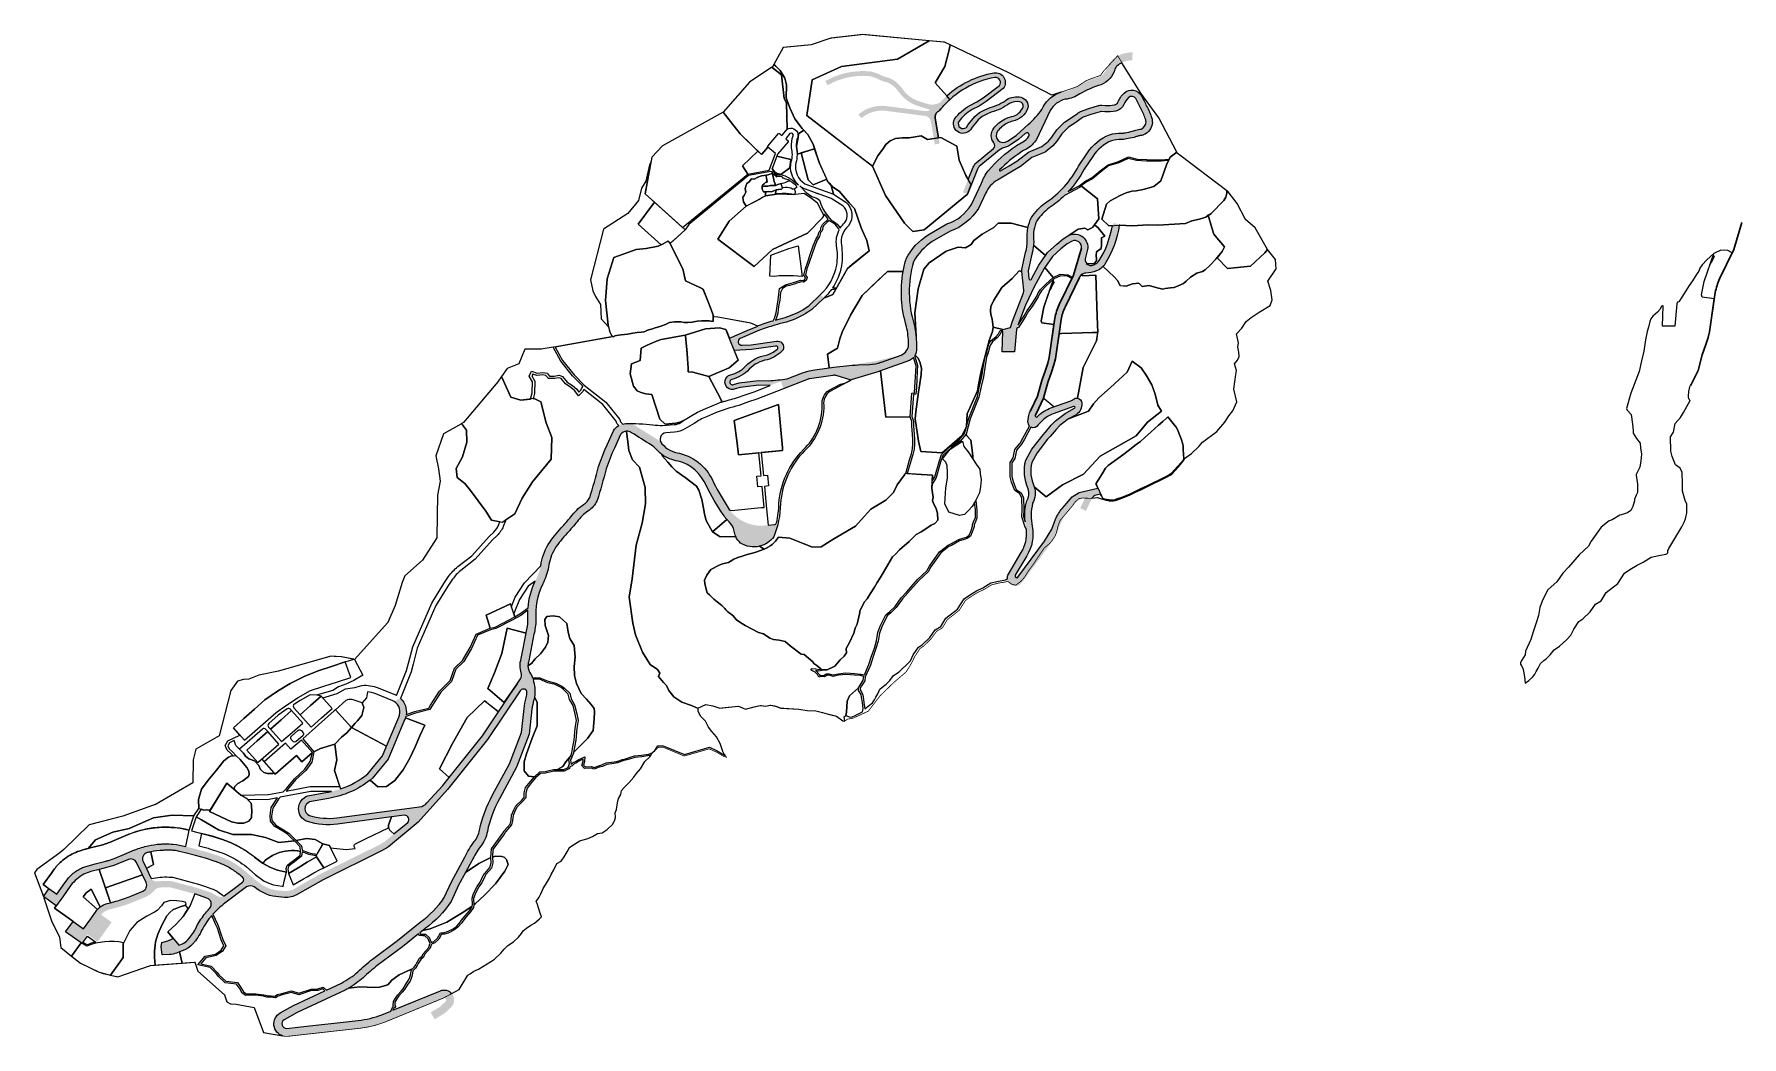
# Model space of a CAD drawing. Header units: millimetres. Extents: x 218980 to 221130, y 587267 to 588528.
import ezdxf

# ---------------------------------------------------------------- set-up
doc = ezdxf.new("R2010")
doc.units = ezdxf.units.MM
doc.linetypes.add('01', pattern=[0])
for name, color, linetype, lineweight in [('Football Field', 50, 'Continuous', 0), ('Forest and Steep Slope', 66, '01', 0), ('P_Centre Zone', 232, 'Continuous', 0), ('Planning Boundary', 222, '01', 0), ('Proposed Institution', 132, 'Continuous', 0), ('Proposed Parking', 253, '01', 0), ('Proposed Road', 250, 'Continuous', 30), ('Proposed Road Hatch', 252, 'Continuous', 30), ('Proposed Services', 11, '01', 0), ('Proposed Urban Design', 250, 'Continuous', 0)]:
    doc.layers.add(name, color=color, linetype=linetype, lineweight=lineweight)
for name, color, linetype, lineweight, true_color in [('Open Space Within Settlement Active', 7, '01', 0, 0xb1d336), ('Open Space Within Settlement Passive', 7, '01', 0, 0xcbe279), ('P_Main Development Zone', 7, 'Continuous', 0, 0xdc5e9b), ('Proposed Historic Village', 7, 'Continuous', 0, 0x7f4892), ('Resort', 7, '01', 0, 0xf01939)]:
    doc.layers.add(name, color=color, linetype=linetype, lineweight=lineweight, true_color=true_color)
doc.layers.add('P_Scattered Settlement Zone', color=7, linetype='Continuous', true_color=0xecd565)

msp = doc.modelspace()

# ---------------------------------------------------------------- hatches: boundary and pattern name
at = {"layer": 'Proposed Parking'}
h = msp.add_hatch(color=256, dxfattribs=at)
h.dxf.hatch_style = 1
h.paths.add_polyline_path([(219077.1878175316, 587410.6791129455), (219064.2067303559, 587420.0327954148), (219046.5051468899, 587395.4664496068), (219059.4862340655, 587386.1127671375)])
at = {"layer": 'Proposed Road Hatch'}
h = msp.add_hatch(color=256, dxfattribs=at)
h.dxf.hatch_style = 1
edge = h.paths.add_edge_path(flags=16)
edge.add_line((219241.8975523613, 587461.0748900732), (219231.5602958298, 587453.3926443671))
edge.add_line((219231.5602958298, 587453.3926443671), (219219.0237387959, 587444.0759643419))
edge.add_arc((219214.2518896886, 587450.4969810912), 7.999999999932212, 235.66739329143002, 306.6182912757513, ccw=False)
edge.add_arc((219184.5234169775, 587406.1324927345), 45.40439326823084, 56.26339291181816, 67.84841413977175)
edge.add_line((219201.6435205067, 587448.1855661442), (219184.219671336, 587453.9910493066))
edge.add_line((219184.219671336, 587453.9910493066), (219153.0465289253, 587462.3564567107))
edge.add_arc((219145.4787232574, 587375.4704446539), 87.21496874830873, 85.0220781043592, 96.7083578788269)
edge.add_arc((219133.8396826738, 587469.9556240527), 7.999999999945569, 205.3490522153911, 280.4496459512234, ccw=False)
edge.add_line((219126.6099518928, 587466.5305703548), (219116.8173914056, 587487.2010713816))
edge.add_arc((219124.0471221867, 587490.6261250793), 8.000000000051658, 103.81426752897107, 205.3490522141915, ccw=False)
edge.add_arc((219146.0144477196, 587401.2872387554), 100.0000000038654, 90.66534444207508, 103.81426752854048, ccw=False)
edge.add_line((219144.8532287008, 587501.2804963839), (219150.6001393612, 587501.3472351033))
edge.add_arc((219151.1226879196, 587456.3502691715), 45.00000000063348, 75.28582788354788, 90.66534444198948, ccw=False)
edge.add_line((219162.5525614963, 587499.8744921982), (219195.2605160393, 587491.2850732636))
edge.add_line((219195.2605160393, 587491.2850732636), (219207.5517692761, 587487.1929737886))
edge.add_arc((219175.9636269839, 587392.3131062374), 99.99999999999704, 49.47372282757192, 71.5859673150149, ccw=False)
edge.add_line((219240.9432989655, 587468.3239096088), (219242.1108146869, 587467.3258305826))
edge.add_arc((219239.5116278079, 587464.2853984479), 3.999999999774901, -53.38170872659549, 49.47372282929081, ccw=False)
edge = h.paths.add_edge_path()
edge.add_arc((219895.4050136465, 587959.9832689355), 50.30660774847867, 219.0258453723056, 270.33618495541293, ccw=False)
edge.add_arc((220102.1723385278, 588097.4132945566), 298.3933569230294, 206.5504726055592, 214.5220843397501, ccw=False)
edge.add_arc((219776.648899158, 587939.5060610698), 63.52533589776743, 22.71444060933173, 75.57092571795854)
edge.add_arc((219795.628690629, 588033.8128061218), 32.93622142408665, 219.80248450735, 264.5110707354541, ccw=False)
edge.add_arc((219740.8139000536, 587986.2722102059), 39.63428911204081, 41.87598961025429, 57.10920363378315)
edge.add_arc((205099.5994602062, 564581.5943774651), 27646.5873519421, 57.96998997294508, 58.03038133250194)
edge.add_arc((219726.0222259013, 588019.3684341032), 19.46308907080861, 53.40778538430982, 149.9805913396702)
edge.add_line((219709.1699938092, 588029.105687807), (219701.1777673272, 588011.6169239474))
edge.add_line((219701.1777673272, 588011.6169239474), (219698.370006522, 588005.1391021358))
edge.add_line((219698.370006522, 588005.1391021358), (219690.2717845486, 587984.2185754115))
edge.add_arc((219146.8101115246, 588116.717444641), 559.3804969724865, 342.1494910094267, 346.29828898390366, ccw=False)
edge.add_arc((219659.4549811477, 587955.1583614983), 22.14778016751344, 302.50994197095423, 333.41884196471017, ccw=False)
edge.add_arc((219713.7027246547, 587877.1630609767), 72.88138634961142, 125.5213170352426, 142.9871106387586)
edge.add_arc((219312.3865654212, 588205.1068987595), 445.4516137935829, 318.01041773678764, 320.37861480701207, ccw=False)
edge.add_arc((219771.4587915796, 587788.5676686215), 174.4419060061224, 137.1950396295861, 145.9546589113466)
edge.add_arc((219686.9239343856, 587850.307774451), 69.93663493827131, 149.094618015353, 172.5677611676491)
edge.add_arc((219546.9079802035, 587874.2583907866), 72.22146746519401, 332.6517115725382, 348.09051840368204, ccw=False)
edge.add_arc((219700.5863760076, 587797.922155579), 99.38840900493697, 154.263445150067, 184.290497864578)
edge.add_arc((219516.4095534153, 587795.2586934685), 85.20069306695703, 346.43506425407287, 356.7891650525061, ccw=False)
edge.add_line((219599.2335494974, 587775.2751059002), (219592.9970926434, 587742.4589590252))
edge.add_arc((219618.3667980086, 587733.4873320706), 26.90932999034231, 160.5246006607725, 199.7391437964019)
edge.add_arc((219585.5087393539, 587721.6971114707), 7.9999999996959, -33.75168457804972, 19.739143797176325, ccw=False)
edge.add_line((219592.1603655727, 587717.2523540375), (219544.0974939898, 587645.3257615105))
edge.add_line((219544.0974939898, 587645.3257615105), (219494.1252815938, 587582.980068953))
edge.add_line((219494.1252815938, 587582.980068953), (219474.259188471, 587560.8549962181))
edge.add_arc((219463.0981270029, 587570.8765084242), 14.99999999967494, 277.5692958338851, 318.0793466140573, ccw=False)
edge.add_line((219465.0740048527, 587556.0072143349), (219360.7586957325, 587542.1454729858))
edge.add_arc((219350.1851085906, 587624.0847773282), 82.61870454780946, 253.3256999791015, 277.3529114915164, ccw=False)
edge.add_arc((219329.8369065999, 587553.5019245514), 9.196683159527703, 111.2537564431521, 248.58663127115778, ccw=False)
edge.add_line((219326.5031168445, 587562.0730870749), (219350.4602610615, 587566.5120362302))
edge.add_arc((219331.1779834937, 587681.096195131), 116.1952481782241, 279.5522643930666, 309.8410571440334)
edge.add_line((219405.6196397321, 587591.8786211016), (219425.22028646, 587615.8389301822))
edge.add_line((219425.22028646, 587615.8389301822), (219446.7673143008, 587666.9259091323))
edge.add_arc((219424.8226041593, 587675.3502156881), 23.50615332504647, 338.9988131166345, 407.1560779795233)
edge.add_line((219440.8068723385, 587692.5851341654), (219432.8636221358, 587688.6080451049))
edge.add_arc((219424.8140089944, 587675.3423449701), 15.51692855537211, -25.658938772883175, 58.75066705121043, ccw=False)
edge.add_arc((219431.8495650173, 587670.9613955395), 7.333892056763508, 341.409293601513, 479.3702687243613)
edge.add_arc((219431.8495602124, 587670.9613928355), 7.33389205677462, -18.59090704396681, 119.37022565038691, ccw=False)
edge.add_line((219438.8007625764, 587668.623282831), (219418.2975540105, 587620.0111497719))
edge.add_line((219418.2975540105, 587620.0111497719), (219399.9183785279, 587597.5439969619))
edge.add_arc((219331.1779834944, 587681.0961951284), 108.1952481757424, 279.51795491887907, 309.4449497638719, ccw=False)
edge.add_line((219349.0687897118, 587574.3903809442), (219324.4207462331, 587569.8234170866))
edge.add_arc((219329.8369066, 587553.5019245514), 17.19668315963158, 108.3580235664948, 249.8355207890791)
edge.add_arc((219350.1851085906, 587624.0847773245), 90.61870454425068, 253.1441879347976, 277.3626835805419)
edge.add_line((219361.7978683423, 587534.2132388697), (219446.102285243, 587545.4158708852))
edge.add_arc((219446.1958706406, 587539.9402310078), 5.476439563678953, -43.17015417305248, 90.9791597726778, ccw=False)
edge.add_line((219450.1899755527, 587536.1934302062), (219423.1299659413, 587513.866135956))
edge.add_arc((219394.4906064174, 587548.5761789776), 45.0000000055885, 296.3249471825992, 309.52614148069756, ccw=False)
edge.add_line((219414.4463733976, 587508.242974732), (219339.6860822613, 587471.2536262014))
edge.add_line((219339.6860822613, 587471.2536262014), (219306.904678633, 587452.5672585012))
edge.add_arc((219297.0002306462, 587469.9425832514), 20.00000000247151, 265.8508979442108, 299.6844166655077, ccw=False)
edge.add_line((219295.5531863003, 587449.9950003712), (219288.1098451564, 587450.5349577582))
edge.add_arc((219291.3656949365, 587495.4170192333), 45.00000000059018, 233.511052723289, 265.85089794144477, ccw=False)
edge.add_line((219264.6056481418, 587459.2382976473), (219259.2424777819, 587463.2052341092))
edge.add_line((219259.2424777819, 587463.2052341092), (219244.9534898965, 587475.4205206798))
edge.add_arc((219179.9738179189, 587399.4097173045), 100.000000000399, 49.47372283079466, 71.5859673153734)
edge.add_line((219211.5619602106, 587494.2895848561), (219197.5424084816, 587498.9570828861))
edge.add_line((219197.5424084816, 587498.9570828861), (219170.7225131826, 587506.0002416444))
edge.add_arc((219145.3227941227, 587409.2797460267), 100.000000004293, 75.28582788361594, 90.66534444582443)
edge.add_line((219144.1615750973, 587509.2730036556), (219143.2175220829, 587509.2620403932))
edge.add_arc((219144.3787411083, 587409.2687827713), 99.99999999730947, 90.66534444593763, 112.4978823339734)
edge.add_line((219106.1138125804, 587501.6581503642), (219082.4944458232, 587491.87571106))
edge.add_arc((219044.2295172951, 587584.2650786551), 99.9999999993909, 284.7547372174686, 292.4978823335347, ccw=False)
edge.add_line((219069.6977075684, 587487.5625901448), (219046.2637482523, 587481.3908716717))
edge.add_arc((219057.7244338751, 587437.8747518423), 44.99999999945176, 104.7547372173993, 144.2248991276815)
edge.add_line((219021.2151261939, 587464.181983787), (219008.06969985, 587445.9386955536))
edge.add_line((219008.06969985, 587445.9386955536), (218998.3338844682, 587452.9539574056))
edge.add_line((218998.3338844682, 587452.9539574056), (218991.2645098318, 587443.1430440318))
edge.add_line((218991.2645098318, 587443.1430440318), (219007.4908688014, 587431.4509409451))
edge.add_line((219007.4908688014, 587431.4509409451), (219026.0278868408, 587457.1767070199))
edge.add_arc((219062.5371945222, 587430.8694750748), 44.99999999992651, 104.75473721789521, 144.2248991273954, ccw=False)
edge.add_line((219051.0765088989, 587474.3855949045), (219072.2587078899, 587479.964275274))
edge.add_arc((219046.7905176157, 587576.6667637835), 99.99999999896528, 284.7547372181188, 292.4978823322464)
edge.add_line((219085.0554461415, 587484.277396188), (219098.3329358948, 587489.7765375895))
edge.add_arc((219101.394130177, 587482.3853881819), 7.999999999918014, 25.349052215569714, 112.49788233304679, ccw=False)
edge.add_line((219108.6238609579, 587485.8104418798), (219120.5918778107, 587460.547906615))
edge.add_arc((219113.3621470298, 587457.1228529171), 7.999999999812181, -67.50211766868642, 25.349052215926577, ccw=False)
edge.add_line((219116.4233413117, 587449.7317035095), (219101.5814074183, 587443.5846158694))
edge.add_arc((219044.1840146325, 587582.1686672567), 149.9999999917166, 284.7547372175201, 292.4978823320835, ccw=False)
edge.add_line((219082.3863000406, 587437.1149344984), (219071.6114963932, 587434.277212805))
edge.add_arc((219077.9785439609, 587410.1015906784), 24.99999999869166, 104.7547372165796, 144.2248991283258)
edge.add_line((219057.6955952498, 587424.7167195358), (219041.6524936053, 587402.4520230704))
edge.add_line((219041.6524936053, 587402.4520230704), (219028.6166242013, 587411.72967849))
edge.add_line((219028.6166242013, 587411.72967849), (219019.2627813102, 587398.7483686801))
edge.add_line((219019.2627813102, 587398.7483686801), (219038.8165854163, 587384.8318855508))
edge.add_line((219038.8165854163, 587384.8318855508), (219064.1861388376, 587420.039878301))
edge.add_arc((219077.9785439624, 587410.1015906763), 17.0000000011262, 104.75473721917379, 144.2248991263827, ccw=False)
edge.add_line((219073.6489516152, 587426.5410137242), (219084.4237552627, 587429.3787354176))
edge.add_arc((219044.1840146238, 587582.1686672815), 158.000000018025, 284.7547372183323, 292.4978823328411)
edge.add_line((219104.6426017036, 587436.1934664631), (219121.2209864069, 587443.0597403891))
edge.add_arc((219103.7807239329, 587475.8548968409), 37.14411180612615, 298.0037705812763, 316.0232516434672)
edge.add_arc((219138.9784380893, 587444.1679506545), 10.31804166973772, 104.2757633218437, 145.1548355091262, ccw=False)
edge.add_arc((219145.4787232577, 587375.4704446413), 79.21496876081582, 85.51840919516388, 96.5562119496509, ccw=False)
edge.add_line((219151.6684843599, 587454.4432129433), (219181.9164777649, 587446.3260720834))
edge.add_line((219181.9164777649, 587446.3260720834), (219197.2440197974, 587441.2190612089))
edge.add_arc((219194.7151646753, 587433.6292725576), 8.000000000024277, -43.03799849903811, 71.57235131989461, ccw=False)
edge.add_arc((219279.4997085434, 587354.4612163663), 108.0000000001284, 136.9620015010462, 152.7975902742851)
edge.add_line((219183.4448165548, 587403.8318323751), (219181.3716948718, 587399.7983911212))
edge.add_arc((219148.464000398, 587416.712398455), 36.99999999553101, 319.37607415370707, 332.7975902751657, ccw=False)
edge.add_line((219176.5469814404, 587392.6220232932), (219172.8239246704, 587388.2819276329))
edge.add_arc((219159.9209333789, 587399.3504783849), 17.00000000052817, 291.9907431987389, 319.37607415241655, ccw=False)
edge.add_line((219166.2866988289, 587383.5873241873), (219161.6398806174, 587381.7107610034))
edge.add_line((219161.6398806174, 587381.7107610034), (219154.8023007376, 587390.2835033817))
edge.add_line((219154.8023007376, 587390.2835033817), (219147.8610290028, 587387.2140480042))
edge.add_line((219147.8610290028, 587387.2140480042), (219140.4653911674, 587385.3954769402))
edge.add_line((219140.4653911674, 587385.3954769402), (219139.495455748, 587379.6973498217))
edge.add_line((219139.495455748, 587379.6973498217), (219140.8232928394, 587369.8300731889))
edge.add_line((219140.8232928394, 587369.8300731889), (219150.129329604, 587370.1070076263))
edge.add_arc((219149.3856943079, 587395.0959453124), 25.0000000026505, 271.7045379810793, 291.9907431992072)
edge.add_line((219158.7471140882, 587371.9148361968), (219169.2823531587, 587376.169369271))
edge.add_arc((219159.9209333786, 587399.3504783842), 25.00000000030033, 291.9907432008723, 319.376074154412)
edge.add_line((219178.8959205721, 587383.0731978675), (219182.6189773421, 587387.4132935276))
edge.add_arc((219148.4640003949, 587416.7123984568), 44.99999999902796, 319.3760741541701, 332.7975902739322)
edge.add_line((219188.4868720558, 587396.1413084533), (219190.5599937398, 587400.1747497091))
edge.add_arc((219279.4997085452, 587354.461216365), 100.0000000023365, 126.61829127602621, 152.7975902732996, ccw=False)
edge.add_line((219219.8515947007, 587434.723925734), (219247.2368679763, 587455.0755922904))
edge.add_arc((219252.0087170837, 587448.6545755407), 8.000000000247246, 53.511052725661784, 126.6182912745939, ccw=False)
edge.add_line((219256.7660587359, 587455.0863482674), (219259.8483064906, 587452.8065249202))
edge.add_arc((219291.3656949368, 587495.4170192336), 53.00000000097863, 233.5110527247033, 265.8508979410832)
edge.add_line((219287.5310274177, 587442.555924607), (219294.9743685615, 587442.0159672203))
edge.add_arc((219297.0002306466, 587469.9425832498), 28.00000000080839, 265.8508979419508, 299.6844166668907)
edge.add_line((219310.8664578275, 587445.6171286021), (219343.4440467849, 587464.1873159239))
edge.add_line((219343.4440467849, 587464.1873159239), (219417.9940653046, 587501.0726273113))
edge.add_arc((219394.4906064266, 587548.5761789641), 52.99999998923164, 296.3249471799923, 309.5261414822837)
edge.add_line((219428.2214076338, 587507.6954616419), (219463.1735931893, 587536.5346136893))
edge.add_line((219463.1735931893, 587536.5346136893), (219500.2274815644, 587577.8019112091))
edge.add_line((219500.2274815644, 587577.8019112091), (219550.5565467849, 587640.5928159239))
edge.add_line((219550.5565467849, 587640.5928159239), (219591.4953090601, 587701.8581039882))
edge.add_arc((219595.6400917, 587699.3880776042), 4.824961499310089, 19.19152003969242, 149.20775154558, ccw=False)
edge.add_arc((219562.4994925662, 587701.4973043087), 37.70104317213288, 347.43003538283915, 359.20494960721214, ccw=False)
edge.add_arc((219663.6973210773, 587673.0946553629), 67.49344007977481, 162.5871729982592, 174.3471192268798)
edge.add_line((219596.5321074955, 587679.7428534875), (219593.3582345912, 587649.6387803662))
edge.add_line((219593.3582345912, 587649.6387803662), (219578.1127210784, 587609.9970819295))
edge.add_line((219578.1127210784, 587609.9970819295), (219556.9961819675, 587570.9273173151))
edge.add_arc((219688.8722304275, 587496.5016502053), 151.4281086263398, 150.5613223516164, 168.4962525514746)
edge.add_arc((219511.0842713802, 587531.5105135969), 29.79251735308659, 319.4228438901593, 350.710398103941, ccw=False)
edge.add_arc((219610.9815868749, 587452.5008829753), 97.60269595306856, 142.3417134759541, 155.7991170017542)
edge.add_line((219521.9568211109, 587492.5118481971), (219504.9718336366, 587461.7154800718))
edge.add_line((219504.9718336366, 587461.7154800718), (219496.0070509855, 587441.8246957953))
edge.add_arc((219395.9272217925, 587508.6578440813), 120.3438487049665, 305.5631061264592, 326.2650648379926, ccw=False)
edge.add_line((219465.9191173134, 587410.7610796684), (219437.3671947487, 587387.7220936767))
edge.add_line((219437.3671947487, 587387.7220936767), (219405.6220291247, 587364.3799488449))
edge.add_arc((219591.5520664207, 587133.86391544), 296.1547237941318, 128.8890158799692, 133.6075438003946)
edge.add_arc((219313.8337873361, 587433.09437499), 112.1837574978555, 298.0742530288026, 310.90315768457526, ccw=False)
edge.add_line((219366.6291949284, 587334.1103339354), (219306.4049947819, 587305.928093903))
edge.add_line((219306.4049947819, 587305.928093903), (219289.4354370485, 587296.553566274))
edge.add_arc((219297.351114595, 587282.8457062904), 15.82919379972284, 120.004516757814, 274.2460028720329)
edge.add_line((219298.5230909896, 587267.0599580447), (219312.6277672983, 587268.6949192974))
edge.add_line((219312.6277672983, 587268.6949192974), (219388.6427995549, 587277.148293673))
edge.add_arc((219375.0897091444, 587405.2962527422), 128.8626620602482, 276.037231232731, 290.9468677901984)
edge.add_line((219421.158375847, 587284.949821048), (219494.6825030665, 587315.1986271556))
edge.add_arc((219495.8282812176, 587312.7653595309), 2.689535072376704, -41.843546517619416, 115.2148292150271, ccw=False)
edge.add_line((219497.831902008, 587310.9711737451), (219490.5192857653, 587304.1672735312))
edge.add_line((219490.5192857653, 587304.1672735312), (219478.9303794659, 587297.1350996081))
edge.add_line((219478.9303794659, 587297.1350996081), (219484.1180327618, 587288.5859327902))
edge.add_line((219484.1180327618, 587288.5859327902), (219496.5818642887, 587296.1490132725))
edge.add_line((219496.5818642887, 587296.1490132725), (219504.854038845, 587303.8457183044))
edge.add_arc((219495.8282812173, 587312.7653595303), 12.68953507240301, 315.3388027840566, 471.0500658290216)
edge.add_line((219491.2704084817, 587324.6080828862), (219417.4702503229, 587294.2457139704))
edge.add_arc((219375.0897091419, 587405.296252752), 118.8626620703212, 276.0245216092856, 290.88850069043076, ccw=False)
edge.add_line((219387.5648319083, 587287.0900610933), (219311.4994084844, 587278.6310828867))
edge.add_line((219311.4994084844, 587278.6310828867), (219297.62699247, 587277.0230443777))
edge.add_arc((219297.351114595, 587282.8457062907), 5.829193799630601, 120.7087088333005, 272.7126469142521, ccw=False)
edge.add_line((219294.3742991675, 587287.8574994092), (219310.9470741146, 587297.0128315088))
edge.add_line((219310.9470741146, 587297.0128315088), (219371.0994907959, 587325.1614800805))
edge.add_arc((219313.8337873457, 587433.0943749754), 122.1837574805893, 297.948975667062, 311.0171586600702)
edge.add_arc((219591.5520664072, 587133.8639154573), 286.1547237725041, 128.933406082286, 133.6533918055931, ccw=False)
edge.add_line((219411.7276584777, 587356.4570605675), (219443.4720906959, 587379.7986661276))
edge.add_line((219443.4720906959, 587379.7986661276), (219471.9766300255, 587402.7994178573))
edge.add_arc((219395.9272217899, 587508.6578440838), 130.3438487084907, 305.6937217326272, 326.6365305889157)
edge.add_line((219504.790230684, 587436.9754599811), (219513.9230232913, 587457.2390195857))
edge.add_line((219513.9230232913, 587457.2390195857), (219530.9158905912, 587488.0496750344))
edge.add_arc((219610.9815868786, 587452.5008829731), 87.60269595733809, 142.4918365257583, 156.0590043584776, ccw=False)
edge.add_arc((219511.0842713823, 587531.5105135959), 39.79251735083459, 319.8260095042015, 350.4073391390468)
edge.add_arc((219688.8722304345, 587496.5016502028), 141.4281086337441, 150.5248959525067, 168.4249492147247, ccw=False)
edge.add_line((219565.7492213217, 587566.0906905665), (219587.2155836368, 587605.8076971446))
edge.add_line((219587.2155836368, 587605.8076971446), (219603.1649178636, 587647.2794847072))
edge.add_line((219603.1649178636, 587647.2794847072), (219606.4804681592, 587678.7273629131))
edge.add_arc((219663.697321073, 587673.0946553638), 57.49344007530961, 162.2073158524953, 174.377638675458, ccw=False)
edge.add_arc((219562.4994925789, 587701.4973043073), 47.70104315944825, 346.8720529440047, 386.9065758940484)
edge.add_arc((219618.3667980095, 587733.4873320708), 16.90932999122297, 158.2392870339725, 217.9704005116734, ccw=False)
edge.add_line((219602.6624226277, 587739.7561465215), (219609.013282046, 587773.1742780554))
edge.add_arc((219516.4095534188, 587795.2586934678), 95.20069306345685, 346.5864786359296, 357.2050844751747)
edge.add_arc((219700.586376008, 587797.9221555789), 89.38840900526604, 154.3482973358594, 184.6879110425669, ccw=False)
edge.add_arc((219546.9079802, 587874.2583907878), 82.22146746882336, 332.7554992425277, 348.3822333288901)
edge.add_arc((219686.9239343843, 587850.3077744513), 59.93663493695909, 149.3503957948302, 172.9149662454256, ccw=False)
edge.add_arc((219771.4587915787, 587788.5676686222), 164.4419060049266, 137.1707503564095, 145.8568835596344, ccw=False)
edge.add_arc((219312.3865655544, 588205.1068986427), 455.451613616517, 318.0012844982052, 320.4084715943802)
edge.add_arc((219713.7027246533, 587877.1630609785), 62.88138634742454, 125.7298401518087, 143.1857637193183, ccw=False)
edge.add_arc((219659.4549811467, 587955.1583614992), 32.1477801688964, 303.0389768196495, 334.8990438367669)
edge.add_arc((219146.8101114968, 588116.7174446484), 569.3804970012363, 342.079507689466, 346.2324020917303)
edge.add_line((219699.8317492879, 587981.2138708942), (219707.6240864392, 588001.3441906304))
edge.add_line((219707.6240864392, 588001.3441906304), (219710.3138772217, 588007.5498422539))
edge.add_line((219710.3138772217, 588007.5498422539), (219718.0316245421, 588024.4379848406))
edge.add_arc((219726.022225901, 588019.3684341024), 9.463089070945339, 51.39884668640559, 147.6073567627379, ccw=False)
edge.add_arc((205099.5991549282, 564581.593888729), 27636.58792818635, 57.970156997151605, 58.03136762023411, ccw=False)
edge.add_arc((219740.8139000592, 587986.2722102146), 29.63428910202391, 42.17756142533591, 56.97449116819132, ccw=False)
edge.add_arc((219795.628690629, 588033.812806122), 42.93622142416736, 220.0773211701934, 263.3546657235044)
edge.add_arc((219776.6488991573, 587939.506061069), 53.5253358987359, 22.374243186249714, 74.82516196362269, ccw=False)
edge.add_arc((220102.1723385488, 588097.4132945689), 308.3933569472617, 206.4850788157376, 214.5220843385541)
edge.add_arc((219897.4842556064, 587957.2927276427), 60.34213394926254, 215.0492522439262, 224.9935453226128)
edge.add_arc((219840.3961414608, 587899.0133221026), 21.25199385703666, 10.46473330285562, 47.28998294238511, ccw=False)
edge.add_arc((219885.0624078658, 587905.67373325), 23.9321677394188, 186.7198198394122, 227.9066905590549)
edge.add_arc((219885.8295399612, 587914.5979193067), 31.53665418470901, 237.7899386680866, 323.0850413226102)
edge.add_arc((219880.1230742723, 587914.0855231528), 35.99647237493514, 329.2042700969848, 356.0705145598391)
edge.add_line((219916.0349241542, 587911.6187314107), (219905.0019344358, 587910.5654949168))
edge.add_line((219905.0019344358, 587910.5654949168), (219895.7001877026, 587909.6775271615))
edge = h.paths.add_edge_path()
edge.add_arc((219937.579925423, 587783.5046623672), 296.4066944689923, 106.5797069810394, 108.2545330425469)
edge.add_line((219844.7338059299, 588064.994496324), (219844.8706350239, 588067.9626468049))
edge.add_line((219844.8706350239, 588067.9626468049), (219853.0005920721, 588067.5878630248))
edge = h.paths.add_edge_path()
edge.add_arc((220190.373566765, 588467.59358385), 6.212140949263659, -38.41182274100652, 101.11911478067168, ccw=False)
edge.add_line((220195.2411846616, 588463.7339217941), (220174.8338548809, 588448.4484675073))
edge.add_line((220174.8338548809, 588448.4484675073), (220166.6725340865, 588443.092761745))
edge.add_line((220166.6725340865, 588443.092761745), (220157.8953929204, 588438.7043034169))
edge.add_arc((220186.0967388475, 588388.0218451229), 58.00023698932327, 119.0929665648632, 144.6793662982335)
edge.add_arc((220149.3522806332, 588415.6569108168), 12.11253755257525, 150.8615412394532, 319.635738400983)
edge.add_line((220158.5813368803, 588407.8122892996), (220160.8241796983, 588411.2474397226))
edge.add_line((220160.8241796983, 588411.2474397226), (220164.8838888948, 588416.5375645587))
edge.add_line((220164.8838888948, 588416.5375645587), (220168.4870685934, 588420.6185627908))
edge.add_line((220168.4870685934, 588420.6185627908), (220173.4780776784, 588424.8929319973))
edge.add_line((220173.4780776784, 588424.8929319973), (220179.1348880959, 588427.8424996025))
edge.add_line((220179.1348880959, 588427.8424996025), (220184.8866455959, 588430.2500355362))
edge.add_arc((220168.2482810874, 588495.4993423632), 67.33726468247815, 284.3053797481368, 306.1236325306193)
edge.add_arc((220216.9927147876, 588425.861464372), 17.72861360862055, 77.48881806038668, 120.68461561326961, ccw=False)
edge.add_arc((220219.6451678389, 588437.8020538553), 5.496967785177768, -8.092594900916424, 77.51774855281411, ccw=False)
edge.add_arc((220206.8353996628, 588443.7877744539), 19.46347462750469, 280.34801044397625, 339.6781106310624, ccw=False)
edge.add_arc((220223.6689667666, 588373.8418741062), 52.52071086267574, 104.7111228798693, 113.9990126786572)
edge.add_arc((220221.2374118047, 588384.5962337161), 41.76259191315081, 116.953656316121, 142.8725480452727)
edge.add_arc((220199.8789470108, 588400.8477971499), 14.92446016055512, 143.124123121457, 218.4828189576822)
edge.add_arc((220183.5071440482, 588388.285620965), 5.719472577024479, -43.55525996312173, 34.93190422842167, ccw=False)
edge.add_line((220187.6521038064, 588384.3445963314), (220165.9956838536, 588366.3338626352))
edge.add_arc((220174.9476181463, 588355.5699008936), 13.99999999838377, 129.7488729461358, 157.9479091304412)
edge.add_line((220161.9718176157, 588360.8261924138), (220149.2362936201, 588329.3869888674))
edge.add_line((220149.2362936201, 588329.3869888674), (220154.7973509909, 588327.1342925011))
edge.add_line((220154.7973509909, 588327.1342925011), (220167.5328749864, 588358.5734960474))
edge.add_arc((220174.9476181481, 588355.5699008921), 8.000000000608857, 129.7488729491587, 157.947909127824, ccw=False)
edge.add_line((220169.8322271224, 588361.7207361739), (220194.6432794097, 588382.3550449121))
edge.add_arc((220209.7012919559, 588361.0987593167), 26.04944182036389, 102.24169131053168, 125.31386427792461, ccw=False)
edge.add_arc((220199.8789470094, 588400.8477971526), 14.9244601636602, 286.7409911536025, 307.5891985968368)
edge.add_line((220208.9828048859, 588389.0215854624), (220219.7193304175, 588396.2941110828))
edge.add_line((220219.7193304175, 588396.2941110828), (220227.7451343548, 588403.4235599574))
edge.add_arc((220229.7482763147, 588401.2463120854), 2.958544575921819, -28.711132207629873, 132.6151094586254, ccw=False)
edge.add_arc((220211.8891173753, 588413.9987095942), 24.88487881232056, 301.0283583544359, 325.27979914724165, ccw=False)
edge.add_arc((220242.6357289238, 588350.8392919888), 45.51146740554122, 113.1870176129038, 125.7824991816597)
edge.add_arc((220314.6999545663, 588242.2421766502), 175.8188701011277, 124.141063523543, 139.4498891146277)
edge.add_arc((220221.7746989948, 588324.7707359166), 51.6089996852253, 142.0001764932213, 161.9083216410698)
edge.add_line((220172.7172046826, 588340.7973107324), (220159.7873588226, 588313.923248816))
edge.add_arc((220112.0067234321, 588342.9628749964), 55.91322747803984, 287.7867057688198, 328.7100302811712, ccw=False)
edge.add_line((220129.0867817037, 588289.7222831848), (220105.3201539214, 588275.8112286754))
edge.add_arc((220146.827836693, 588209.985348975), 77.81988285389849, 122.2342124953389, 152.5928453408852)
edge.add_arc((220220.0569933939, 588203.7183256046), 148.4075792071953, 163.5248363578346, 197.0422612983263)
edge.add_arc((219964.5915579846, 588135.7739173425), 116.1764686802114, 1.4458503380624848, 12.148837275546384, ccw=False)
edge.add_arc((220065.9535555273, 588138.2661117148), 14.78400762648331, -68.27323543147043, 1.7023423961243225, ccw=False)
edge.add_line((220071.4263104471, 588124.5323636798), (220038.8726441495, 588116.6633269276))
edge.add_line((220038.8726441495, 588116.6633269276), (219953.8401449122, 588104.2543211358))
edge.add_line((219953.8401449122, 588104.2543211358), (219938.225864286, 588098.7000163856))
edge.add_arc((219904.7241870879, 588181.9914969252), 89.77657325584663, 269.7917838994281, 291.9110830764602, ccw=False)
edge.add_line((219904.3979346655, 588092.2155164799), (219891.7380450715, 588092.444170218))
edge.add_line((219891.7380450715, 588092.444170218), (219867.3457559128, 588089.6013404117))
edge.add_line((219867.3457559128, 588089.6013404117), (219860.4299760816, 588087.5044928545))
edge.add_arc((219858.9892916218, 588090.6303473723), 3.441880035548146, 100.06174982953797, 294.74464520126776, ccw=False)
edge.add_arc((219848.1998246902, 588136.3225295066), 43.51278098771266, 283.5410092566409, 316.6648524601734)
edge.add_arc((219908.5771490289, 588079.7447768706), 39.23111394323347, 98.71708224557409, 137.0780047707468, ccw=False)
edge.add_arc((219892.4776822502, 588156.640721594), 39.44719274919439, 284.9159442766495, 319.9878226083292)
edge.add_arc((219915.6393263035, 588134.3693791818), 7.699103673638819, 336.3275599655229, 460.1054727862092)
edge.add_line((219914.2884356969, 588141.9490422314), (219882.4225524084, 588137.511716652))
edge.add_line((219882.4225524084, 588137.511716652), (219871.1062123247, 588136.8617288268))
edge.add_arc((219870.7325327503, 588141.4177594058), 4.571329244466996, 109.5834930276819, 274.6888284856517, ccw=False)
edge.add_line((219869.200313937, 588145.7246558022), (219893.0346777291, 588155.783745199))
edge.add_arc((220007.0511073436, 587842.7654849074), 333.1368750198414, 103.9200899950676, 110.01407681271161, ccw=False)
edge.add_arc((219898.1646695314, 588264.493050313), 102.4876210356521, 286.2879845766673, 302.8917760566517)
edge.add_line((219953.8209748714, 588178.4344183145), (219959.1077759516, 588181.9727643675))
edge.add_line((219959.1077759516, 588181.9727643675), (219974.1398607673, 588196.2134154317))
edge.add_line((219974.1398607673, 588196.2134154317), (219970.0134343238, 588200.5691707975))
edge.add_line((219970.0134343238, 588200.5691707975), (219955.3493222473, 588186.6771188428))
edge.add_line((219955.3493222473, 588186.6771188428), (219950.5235934818, 588183.4473589046))
edge.add_arc((219898.1646695315, 588264.4930503106), 96.48762103341453, 286.3601792015261, 302.864159582012, ccw=False)
edge.add_arc((220007.0511073292, 587842.7654849523), 339.136874972748, 103.9414488255796, 110.0395627566068)
edge.add_line((219890.8394407062, 588161.3697355626), (219854.9868533768, 588146.2384577072))
edge.add_line((219854.9868533768, 588146.2384577072), (219861.2424636867, 588130.2852857156))
edge.add_line((219861.2424636867, 588130.2852857156), (219883.0093022636, 588131.5355291658))
edge.add_line((219883.0093022636, 588131.5355291658), (219913.1783170563, 588135.6802805649))
edge.add_arc((219913.9878712373, 588133.6551344831), 2.180961857668949, -66.86180972507418, 111.7891098297946, ccw=False)
edge.add_arc((219891.5038824668, 588158.872512548), 35.85928930764405, 285.9809308097009, 310.60988519116927, ccw=False)
edge.add_arc((219908.5771490274, 588079.7447768728), 45.23111394068718, 99.16019041309139, 136.6728641742866)
edge.add_arc((219848.1998246913, 588136.3225295048), 37.51278098563332, 283.7409388957867, 317.0872698166278, ccw=False)
edge.add_arc((219858.9892916221, 588090.6303473726), 9.441880035252215, 101.478714360124, 291.6209417644311)
edge.add_line((219862.4682879438, 588081.8527803294), (219868.5732429496, 588083.7037877792))
edge.add_line((219868.5732429496, 588083.7037877792), (219892.0324795303, 588086.4378738074))
edge.add_line((219892.0324795303, 588086.4378738074), (219904.5312834812, 588086.2121294811))
edge.add_arc((219886.3344546602, 588379.037577852), 293.3902994182877, 273.5559154507233, 273.9673353010166)
edge.add_line((219906.6334677771, 588086.3503422929), (219920.1928141115, 588091.6507793172))
edge.add_line((219920.1928141115, 588091.6507793172), (219923.0661323966, 588082.0522211576))
edge.add_line((219923.0661323966, 588082.0522211576), (219954.2816037114, 588094.254552731))
edge.add_arc((219957.1942278006, 588086.8036050876), 7.999999991936446, 98.30270878617279, 111.3508529722896, ccw=False)
edge.add_line((219956.0390039386, 588094.7197567852), (219987.4781440155, 588099.069747672))
edge.add_arc((219986.4827172126, 588086.2141871094), 12.89404172081165, 78.4460849024619, 85.57233014114081, ccw=False)
edge.add_line((219989.0652641997, 588098.846952561), (220008.6372949406, 588093.2051219088))
edge.add_line((220008.6372949406, 588093.2051219088), (220008.6386811824, 588093.205869489))
edge.add_line((220008.6386811824, 588093.205869489), (220042.0589378198, 588103.3839658747))
edge.add_line((220042.0589378198, 588103.3839658747), (220081.9665212607, 588117.6899551785))
edge.add_arc((220075.1914406825, 588131.6909303375), 15.5540677073209, 295.8223686543186, 362.9297284124926)
edge.add_arc((219964.5915579773, 588135.7739173422), 126.1764686874092, 358.5067745687024, 372.3502514174263)
edge.add_arc((220220.0569933942, 588203.7183256047), 138.4075792074638, 163.9278782756298, 197.2124106076581, ccw=False)
edge.add_arc((220146.8278366957, 588209.9853489724), 67.81988285746966, 122.36898789518821, 151.7977174647444, ccw=False)
edge.add_line((220110.5191254907, 588267.2672309373), (220133.2284034655, 588280.5593987058))
edge.add_arc((220112.0067234323, 588342.962874996), 65.91322747772719, 288.7817351198967, 329.1523293053706)
edge.add_line((220168.5954422319, 588309.1653830602), (220177.8982211539, 588328.5007610257))
edge.add_arc((220212.0856781537, 588312.593957779), 37.70687743162727, 121.26220031840629, 155.048295946718, ccw=False)
edge.add_line((220192.5174947287, 588344.8258488667), (220211.5569872826, 588355.8593650697))
edge.add_line((220211.5569872826, 588355.8593650697), (220221.5618485085, 588361.8277734978))
edge.add_line((220221.5618485085, 588361.8277734978), (220236.0143249752, 588373.0303576221))
edge.add_line((220236.0143249752, 588373.0303576221), (220252.6349631571, 588380.060039223))
edge.add_line((220252.6349631571, 588380.060039223), (220262.4937031665, 588387.7257764564))
edge.add_line((220262.4937031665, 588387.7257764564), (220267.6055114293, 588393.7827315329))
edge.add_line((220267.6055114293, 588393.7827315329), (220273.6885066695, 588402.9644495515))
edge.add_line((220273.6885066695, 588402.9644495515), (220281.9686881294, 588411.2977069865))
edge.add_line((220281.9686881294, 588411.2977069865), (220291.4225206928, 588417.3989927114))
edge.add_line((220291.4225206928, 588417.3989927114), (220298.0715249851, 588422.2386638536))
edge.add_arc((220307.8769631728, 588409.1513492316), 16.35311658580401, 116.75931252944201, 126.84173443486779, ccw=False)
edge.add_line((220300.5140775021, 588423.7531414733), (220310.1043980593, 588427.42803757))
edge.add_line((220310.1043980593, 588427.42803757), (220322.0712909882, 588430.8025061998))
edge.add_arc((220322.9747265962, 588428.2296658651), 2.726848599742148, 81.77855242946288, 109.3483821343666, ccw=False)
edge.add_line((220323.3646643845, 588430.9284900178), (220327.8046583515, 588430.6478702903))
edge.add_arc((220331.1870604843, 588484.4504753865), 53.90882079324754, 266.4027269935567, 281.1982589412618)
edge.add_arc((220339.2574075903, 588444.8957455017), 13.54191206738751, 280.203975677185, 336.7864616173056)
edge.add_arc((220377.4486700452, 588428.991816455), 27.82958101667464, 135.5776252305326, 157.6863018879632, ccw=False)
edge.add_arc((220361.7106294537, 588443.5445333435), 6.433575329505947, 34.683147788773226, 130.0279873183391, ccw=False)
edge.add_arc((220960.5032541508, 588734.3581538971), 659.3190014231421, 205.8189721380827, 207.1009057555926)
edge.add_arc((220317.6019957934, 588402.075286377), 64.43596952791763, 16.688233573676882, 29.698788041481976, ccw=False)
edge.add_arc((220363.8754751431, 588416.9184826782), 15.87629088975744, 2.093660232388686, 13.330209488443586, ccw=False)
edge.add_arc((220369.3515521276, 588418.487848471), 10.43661512123166, 294.437544143373, 354.560389642902, ccw=False)
edge.add_arc((220371.8209073098, 588413.7863220399), 5.143649008464961, 270.5779849014102, 291.05925056906443, ccw=False)
edge.add_arc((220373.8497050972, 588385.6667509159), 23.06107542883499, 94.91771694743788, 110.9697077554287)
edge.add_arc((220357.4108091255, 588427.1184086546), 21.53446276692619, 284.37213818276365, 292.3418333163963, ccw=False)
edge.add_arc((220294.5683293083, 588703.8618590004), 305.3157232342319, 281.1345536933433, 282.9049995697245, ccw=False)
edge.add_arc((220349.2279048403, 588425.8759426725), 22.00705578076434, 269.2554823683883, 281.2704871884026, ccw=False)
edge.add_arc((220347.6147631892, 588356.0463208178), 47.8428359166469, 88.4103830142608, 106.7462462850416)
edge.add_arc((220355.3167824452, 588347.9281031218), 58.05483135834215, 111.7229017388334, 147.8427748742806)
edge.add_line((220306.1680988956, 588378.8274615195), (220294.8141720124, 588362.3169560662))
edge.add_arc((220182.9774966405, 588421.2975018938), 126.4363347474583, 303.78323327708046, 332.1936841156999, ccw=False)
edge.add_arc((220294.502982948, 588258.8745873361), 70.6151026911189, 125.7134237318389, 146.7566526635562)
edge.add_arc((220283.123810836, 588274.1565565212), 53.12508929892106, 153.8313457635122, 185.7954509527049)
edge.add_arc((220185.6726651817, 588267.4058346326), 44.61913398521563, -18.088766143243276, 1.7804367565370853, ccw=False)
edge.add_line((220228.086571065, 588253.5520371272), (220223.5519143224, 588232.0450238611))
edge.add_arc((220231.3798085673, 588230.3945476661), 7.999999998728247, 168.0938318916116, 185.6838756665455)
edge.add_line((220223.4191407174, 588229.6022299496), (220225.7412961624, 588206.2707963411))
edge.add_arc((220217.7806283095, 588205.4784786248), 8.000000001786097, -20.72605449443978, 5.683875662697915, ccw=False)
edge.add_line((220225.2628938802, 588202.6472771205), (220211.7826575374, 588167.0218692864))
edge.add_line((220211.7826575374, 588167.0218692864), (220209.0438967493, 588159.3324901602))
edge.add_line((220209.0438967493, 588159.3324901602), (220199.6100155662, 588156.5409879249))
edge.add_line((220199.6100155662, 588156.5409879249), (220198.3975161899, 588128.5551986112))
edge.add_line((220198.3975161899, 588128.5551986112), (220214.1921590253, 588128.6846742377))
edge.add_line((220214.1921590253, 588128.6846742377), (220216.5801407677, 588156.648272193))
edge.add_line((220216.5801407677, 588156.648272193), (220219.2926315822, 588164.2638954119))
edge.add_line((220219.2926315822, 588164.2638954119), (220228.0560554419, 588187.4237674706))
edge.add_line((220228.0560554419, 588187.4237674706), (220239.0623971352, 588210.1848296282))
edge.add_line((220239.0623971352, 588210.1848296282), (220251.4898037309, 588233.5838696318))
edge.add_line((220251.4898037309, 588233.5838696318), (220261.8538532776, 588248.3964723616))
edge.add_line((220261.8538532776, 588248.3964723616), (220272.6845002713, 588258.1524833626))
edge.add_line((220272.6845002713, 588258.1524833626), (220280.4338477822, 588264.4111417336))
edge.add_line((220280.4338477822, 588264.4111417336), (220286.7293268706, 588267.962879835))
edge.add_arc((220290.0133706604, 588260.1129883627), 8.509156229701608, -7.669073833358084, 112.70225524520879, ccw=False)
edge.add_line((220298.4464156887, 588258.977430662), (220288.3351264947, 588225.1564968076))
edge.add_line((220288.3351264947, 588225.1564968076), (220270.570729435, 588188.3528346979))
edge.add_arc((220349.0465039161, 588153.0921250219), 86.03350990912669, 155.8046784110185, 168.0642578631771)
edge.add_line((220264.8730246535, 588170.885107237), (220257.837909045, 588121.3826888136))
edge.add_line((220257.837909045, 588121.3826888136), (220256.0644084816, 588114.3850828862))
edge.add_line((220256.0644084816, 588114.3850828862), (220253.1004084816, 588105.5220828862))
edge.add_line((220253.1004084816, 588105.5220828862), (220248.6554084816, 588092.3720828862))
edge.add_line((220248.6554084816, 588092.3720828862), (220243.2707424517, 588072.946606979))
edge.add_line((220243.2707424517, 588072.946606979), (220234.6377103995, 588055.1584375359))
edge.add_line((220234.6377103995, 588055.1584375359), (220233.9433746668, 588053.8128144726))
edge.add_arc((220254.6214621774, 588043.4236857555), 23.14124669499256, 153.3240342804639, 172.7531346032559)
edge.add_line((220231.6650711759, 588046.3428313127), (220231.1538347909, 588040.9608381465))
edge.add_arc((220238.0772787756, 588040.0962497739), 6.977219336087416, 172.8818456454889, 329.3255745988557)
edge.add_line((220244.078246087, 588036.5367580979), (220249.6078766364, 588042.5393050755))
edge.add_arc((220276.9927154895, 588012.4876489436), 40.65748928899286, 110.5987719877723, 132.341625461094, ccw=False)
edge.add_line((220262.6885331293, 588050.54578608), (220288.6117780819, 588059.713940674))
edge.add_arc((220289.253090028, 588058.6840459753), 1.213245277167944, -32.66798725127478, 121.9103822637779, ccw=False)
edge.add_arc((220282.8995232461, 588067.3236889205), 11.86495111091787, 301.25564719244295, 308.4308390349695, ccw=False)
edge.add_line((220289.0557423253, 588057.1808080914), (220277.8598408843, 588050.9429695747))
edge.add_line((220277.8598408843, 588050.9429695747), (220265.6999930285, 588041.8510091997))
edge.add_line((220265.6999930285, 588041.8510091997), (220260.3593546625, 588036.1274425064))
edge.add_line((220260.3593546625, 588036.1274425064), (220253.2904999982, 588027.4302445834))
edge.add_line((220253.2904999982, 588027.4302445834), (220250.024771736, 588024.1333151595))
edge.add_line((220250.024771736, 588024.1333151595), (220235.8683040887, 588005.8896643943))
edge.add_line((220235.8683040887, 588005.8896643943), (220228.2699156952, 587992.2591425189))
edge.add_arc((220282.6817554001, 587978.7435882811), 56.06530572851805, 166.0504135683675, 203.9227794034149)
edge.add_arc((220213.4201812783, 587950.7155204642), 18.77433764992752, -31.084547354309223, 16.37623735922682, ccw=False)
edge.add_arc((220298.218538946, 587922.5534288965), 71.15843372381572, 164.9569002367784, 192.3843237716501)
edge.add_arc((220184.5764224009, 587899.5208420521), 44.8183773256286, -31.694109974912806, 9.985387679928579, ccw=False)
edge.add_line((220222.710816563, 587875.9739754243), (220206.5283158976, 587848.8176296965))
edge.add_arc((220215.118739853, 587843.6985852283), 10.00000000000487, 149.2092325492112, 323.627279758919)
edge.add_line((220223.1705023097, 587837.7682293081), (220258.7220182313, 587886.037231207))
edge.add_line((220258.7220182313, 587886.037231207), (220268.3609402717, 587902.0195946668))
edge.add_line((220268.3609402717, 587902.0195946668), (220273.2484634275, 587915.0265984272))
edge.add_arc((220321.7210571235, 587892.9816549012), 53.2500880251018, 141.1169864240813, 155.5443433485905, ccw=False)
edge.add_line((220280.2696291269, 587926.4084554021), (220282.9594007259, 587929.4816143438))
edge.add_line((220282.9594007259, 587929.4816143438), (220291.9999770828, 587939.9955114534))
edge.add_line((220291.9999770828, 587939.9955114534), (220298.8514291623, 587944.2606498331))
edge.add_arc((220299.54552197, 587942.2158344788), 2.159406089363662, -8.048773915768209, 108.7492846175929, ccw=False)
edge.add_line((220301.6836562611, 587941.913483008), (220296.8553427693, 587931.8655743463))
edge.add_line((220296.8553427693, 587931.8655743463), (220304.06603792, 587928.4006247878))
edge.add_line((220304.06603792, 587928.4006247878), (220311.5082695596, 587943.8881990474))
edge.add_arc((220318.7189647102, 587940.423249489), 7.999999999861434, 102.47456943351318, 154.3343562071911, ccw=False)
edge.add_line((220316.9909145785, 587948.2343853053), (220322.6295658826, 587949.481818759))
edge.add_line((220322.6295658826, 587949.481818759), (220320.1458085685, 587957.1257701957))
edge.add_line((220320.1458085685, 587957.1257701957), (220295.6884084816, 587951.7150828862))
edge.add_line((220295.6884084816, 587951.7150828862), (220286.7325144265, 587946.1398957554))
edge.add_line((220286.7325144265, 587946.1398957554), (220276.9164084817, 587934.7240828861))
edge.add_line((220276.9164084817, 587934.7240828861), (220274.1472002387, 587931.5601647765))
edge.add_arc((220321.7210571193, 587892.9816549042), 61.25008802007162, 140.9607723875462, 155.8054254113047)
edge.add_line((220265.8512424773, 587918.0841865361), (220261.1307458958, 587905.521685075))
edge.add_line((220261.1307458958, 587905.521685075), (220252.0619084816, 587890.4845828862))
edge.add_line((220252.0619084816, 587890.4845828862), (220218.4488197846, 587844.8474222734))
edge.add_arc((220216.9247590354, 587846.3980566936), 2.174219002894228, 152.9544894049802, 314.50482203795036, ccw=False)
edge.add_line((220214.9883003729, 587847.386669925), (220229.5521966205, 587871.8267864326))
edge.add_arc((220184.5764224012, 587899.5208420522), 52.81837732539186, 328.377109962271, 370.1799442000861)
edge.add_arc((220298.2185389431, 587922.5534288966), 63.15843372098205, 165.8577985464073, 192.5255246568307, ccw=False)
edge.add_arc((220213.4201812787, 587950.7155204639), 26.77433764948563, 331.6094582262456, 377.6479046197367)
edge.add_arc((220282.6817553995, 587978.7435882805), 48.06530572787386, 167.2738026403008, 204.4719976619498, ccw=False)
edge.add_line((220235.7972257377, 587989.3320014339), (220242.5657101929, 588001.473783435))
edge.add_line((220242.5657101929, 588001.473783435), (220255.7084564059, 588018.5034191947))
edge.add_line((220255.7084564059, 588018.5034191947), (220259.2507287859, 588022.0795348723))
edge.add_line((220259.2507287859, 588022.0795348723), (220266.3950021074, 588030.869524488))
edge.add_line((220266.3950021074, 588030.869524488), (220271.0621939375, 588035.8713579541))
edge.add_line((220271.0621939375, 588035.8713579541), (220282.2214332162, 588044.215159829))
edge.add_line((220282.2214332162, 588044.215159829), (220291.7447395088, 588049.52110568))
edge.add_arc((220283.4637715733, 588062.6174445999), 15.49479019059567, 302.3056452276443, 365.4512858078073)
edge.add_arc((220292.4198438737, 588063.9289919646), 6.470629631565925, 1.420876722119078, 131.9697335655642)
edge.add_arc((220280.8072730462, 588077.5810173382), 11.45612273838903, 291.77829528483926, 309.4897928617036, ccw=False)
edge.add_line((220285.057678809, 588066.942558848), (220259.9505892076, 588058.0630501563))
edge.add_arc((220276.9927154907, 588012.4876489416), 48.65748929134454, 110.5024066714945, 132.7719196860761)
edge.add_line((220243.9503085397, 588048.2053001384), (220242.9105903353, 588047.0766610169))
edge.add_arc((220241.6690192037, 588047.9968841077), 1.545415611302339, 160.1388035913791, 323.45503418544047, ccw=False)
edge.add_line((220240.2155273338, 588048.5219277209), (220241.7920456794, 588051.5772212135))
edge.add_line((220241.7920456794, 588051.5772212135), (220250.7856490068, 588070.1083397039))
edge.add_line((220250.7856490068, 588070.1083397039), (220256.30532801, 588090.0208822641))
edge.add_line((220256.30532801, 588090.0208822641), (220260.683286863, 588102.9725490621))
edge.add_line((220260.683286863, 588102.9725490621), (220263.7459641267, 588112.1306153873))
edge.add_line((220263.7459641267, 588112.1306153873), (220265.6980197176, 588119.8327362981))
edge.add_line((220265.6980197176, 588119.8327362981), (220272.7547111782, 588169.4869726753))
edge.add_arc((220349.0465039385, 588153.0921250148), 78.03350993253399, 155.8832166816095, 167.8717820122613, ccw=False)
edge.add_line((220277.8241857357, 588184.9764481564), (220295.7199805416, 588222.0523355623))
edge.add_arc((220304.8410784618, 588217.7738554523), 10.07471187287656, 95.65288433851748, 154.8698946996453, ccw=False)
edge.add_arc((220305.4527996154, 588255.7779049292), 28.02427831188662, 266.7186261860672, 295.3836522832025)
edge.add_line((220317.4661736779, 588230.4591565689), (220319.3959489886, 588231.4293288486))
edge.add_arc((220308.7205912898, 588252.5175392646), 23.63632544513196, 296.8496263472607, 324.7616082309239)
edge.add_arc((220215.5702929075, 588308.0091693004), 132.0041428289951, 328.4198724085436, 351.8895281033462)
edge.add_line((220346.2541156202, 588289.3857376826), (220338.3341325099, 588290.5143950849))
edge.add_arc((220215.570292904, 588308.0091693022), 124.0041428328265, 328.5482574797701, 351.88952810279045, ccw=False)
edge.add_arc((220308.7205912932, 588252.5175392606), 15.63632543989629, 296.8861581027153, 323.9071850865014, ccw=False)
edge.add_line((220315.7916386518, 588238.5713941833), (220314.5959849923, 588237.9702930965))
edge.add_arc((220311.00262609, 588245.1178641383), 7.999999999943867, 163.3551546468651, 296.69043567492145, ccw=False)
edge.add_line((220303.3378367066, 588247.4093710023), (220306.2602960859, 588257.1846136502))
edge.add_arc((220289.5573144565, 588259.9428225246), 16.92918519912014, 350.6232120189953, 472.1810915634022)
edge.add_line((220283.1659508732, 588275.6191672214), (220275.4073599294, 588270.6348399803))
edge.add_line((220275.4073599294, 588270.6348399803), (220267.4903531459, 588264.2407738076))
edge.add_line((220267.4903531459, 588264.2407738076), (220255.8218926142, 588253.7300786132))
edge.add_line((220255.8218926142, 588253.7300786132), (220244.654185426, 588237.7688648773))
edge.add_line((220244.654185426, 588237.7688648773), (220235.1199135083, 588219.8171861992))
edge.add_arc((220233.955607565, 588220.9563003667), 1.628861386354736, 187.0859474250219, 315.6266008026636, ccw=False)
edge.add_line((220232.3391870587, 588220.7553671371), (220231.3798085685, 588230.394547666))
edge.add_line((220231.3798085685, 588230.394547666), (220235.8290128518, 588251.4962761927))
edge.add_arc((220185.6726651838, 588267.405834632), 52.61913398305131, 342.40100909719, 362.1107653564985)
edge.add_arc((220283.1238108367, 588274.1565565207), 45.12508929967808, 154.4527070548658, 186.1223545542522, ccw=False)
edge.add_arc((220294.5029829439, 588258.8745873403), 62.61510268534145, 125.83114657613339, 146.2991288041604, ccw=False)
edge.add_arc((220182.9774966378, 588421.2975018963), 134.4363347509741, 303.8432752232642, 332.1936841152487)
edge.add_line((220301.8904084816, 588358.585082886), (220312.8507884648, 588374.4257539152))
edge.add_arc((220355.3167824477, 588347.9281031187), 50.05483136211952, 112.124373517605, 148.0369335847891, ccw=False)
edge.add_arc((220347.6147631897, 588356.0463208178), 39.84283591672344, 88.33594383187938, 106.25055179383179, ccw=False)
edge.add_arc((220349.2279048399, 588425.8759426747), 30.00705578287317, 269.1290108982162, 280.9969074555762)
edge.add_arc((220294.56832922, 588703.8618594297), 313.3157236724152, 281.111823115221, 282.9223750140426)
edge.add_arc((220357.4108091265, 588427.1184086523), 29.53446276440442, 284.1590446168019, 292.1219092396466)
edge.add_arc((220373.8497050977, 588385.6667509115), 15.06107543316002, 95.69197397482299, 110.67210510498441, ccw=False)
edge.add_arc((220371.820907309, 588413.7863220383), 13.14364900699637, 272.3329680901678, 292.1820974429614)
edge.add_arc((220369.3515521273, 588418.4878484715), 18.43661512154855, 293.7719810519706, 356.2617635392213)
edge.add_arc((220363.8754751475, 588416.9184826788), 23.87629088531358, 0.8815157646122054, 13.93375694877176)
edge.add_arc((220317.6019957888, 588402.0752863745), 72.43596953307876, 16.51623445901083, 29.69878804122284)
edge.add_arc((221030.7881695105, 588768.8378147704), 729.6047196740134, 205.852108287983, 206.968382866641, ccw=False)
edge.add_arc((220361.6924516986, 588443.6021687018), 14.37850575239676, 29.55218069918515, 131.8777905609485)
edge.add_arc((220377.4486700457, 588428.9918164545), 35.82958101727151, 135.0433551244391, 157.2257108607425)
edge.add_arc((220339.2574075909, 588444.8957455013), 5.541912066761166, 279.6163190017333, 338.46539796258924, ccw=False)
edge.add_arc((220331.1870604839, 588484.45047539), 45.9088207966505, 266.4027147844835, 281.3005914551314, ccw=False)
edge.add_line((220328.3065927344, 588438.6321086307), (220324.0844007661, 588438.8989631296))
edge.add_arc((220322.9747265966, 588428.2296658595), 10.72684860529355, 84.06222660386275, 107.5628495666121)
edge.add_line((220319.7378809265, 588438.4564987568), (220307.5823003487, 588435.0288232872))
edge.add_line((220307.5823003487, 588435.0288232872), (220297.3111439807, 588431.0930390536))
edge.add_arc((220307.8769631706, 588409.151349236), 24.35311658093048, 115.7127134778153, 126.6988020819014)
edge.add_line((220293.3233365343, 588428.6773892579), (220286.8959749448, 588423.9990472028))
edge.add_line((220286.8959749448, 588423.9990472028), (220276.9036557659, 588417.5502346228))
edge.add_line((220276.9036557659, 588417.5502346228), (220267.4561526993, 588408.0421730479))
edge.add_line((220267.4561526993, 588408.0421730479), (220261.1925799704, 588398.5878900319))
edge.add_line((220261.1925799704, 588398.5878900319), (220256.9209339117, 588393.5264387899))
edge.add_line((220256.9209339117, 588393.5264387899), (220248.5524608849, 588387.0194698257))
edge.add_line((220248.5524608849, 588387.0194698257), (220231.9374921801, 588379.9921861241))
edge.add_line((220231.9374921801, 588379.9921861241), (220217.0453844556, 588368.4488295267))
edge.add_line((220217.0453844556, 588368.4488295267), (220207.50196533, 588362.7556947739))
edge.add_line((220207.50196533, 588362.7556947739), (220196.5315597044, 588356.3982696544))
edge.add_arc((220196.102810807, 588357.0452925737), 0.7761857220853501, 123.5303939969545, 303.5303939832534, ccw=False)
edge.add_arc((220314.6999545674, 588242.2421766496), 165.818870102167, 124.08922054564161, 135.8736915281904, ccw=False)
edge.add_arc((220242.6357289263, 588350.8392919853), 35.51146740972193, 112.24218570952101, 126.00268796022121, ccw=False)
edge.add_arc((220211.8891173716, 588413.998709598), 34.8848788173833, 299.7391677139942, 328.7121090904251)
edge.add_line((220241.7006397041, 588395.8816484035), (220259.1404749606, 588432.3490137013))
edge.add_arc((220284.7694550742, 588417.645575009), 29.54717805547433, 103.22505023103378, 150.1569506055483, ccw=False)
edge.add_arc((220273.0192655832, 588488.7700271248), 42.65384458289569, 276.7189813006253, 303.3459336674684)
edge.add_arc((220353.9580210354, 588356.4228982688), 112.5133318856915, 105.85275563588829, 120.72923931111129, ccw=False)
edge.add_arc((220311.23644517, 588492.8950147359), 30.67682754467841, 293.000722383786, 343.1472907818858)
edge.add_arc((220349.5965991314, 588481.4352550438), 9.359464998310646, 134.0353343870432, 164.0869094854301, ccw=False)
edge.add_arc((220361.9968316631, 588467.2731146732), 28.17554679734844, 88.78525671025909, 132.1449014729211, ccw=False)
edge.add_line((220362.594144287, 588495.4423293403), (220362.806141104, 588505.4400819553))
edge.add_arc((220361.9968316636, 588467.2731146719), 38.17554679868788, 88.78525671102132, 132.3664184627317)
edge.add_arc((220349.596599132, 588481.4352550434), 19.3594649990001, 133.4956187488515, 162.9559638087128)
edge.add_arc((220311.2364451693, 588492.8950147365), 20.67682754546573, 294.52543317731954, 343.7517426451433, ccw=False)
edge.add_arc((220353.9580210344, 588356.4228982722), 122.5133318821901, 106.1798166328158, 120.8454360145096)
edge.add_arc((220273.0192655838, 588488.7700271228), 32.65384458099651, 275.86011470026517, 303.71147954057795, ccw=False)
edge.add_arc((220284.7694550745, 588417.6455750084), 39.54717805606821, 102.2873651808769, 150.7382657851081)
edge.add_line((220250.2686583379, 588436.97623244), (220248.6916173572, 588433.6785791832))
edge.add_arc((220143.716102216, 588511.9379394316), 130.9365733691932, 312.00928499285493, 323.2954310446974, ccw=False)
edge.add_line((220231.345538407, 588414.6473018631), (220216.0287091865, 588401.0411196408))
edge.add_line((220216.0287091865, 588401.0411196408), (220205.2118736479, 588393.6884985322))
edge.add_arc((220199.8786305287, 588400.8455619401), 8.925639405324139, 142.1931752006923, 306.6924469141616, ccw=False)
edge.add_arc((220221.2374118054, 588384.5962337158), 35.76259191380352, 117.1994847480683, 142.601167033294, ccw=False)
edge.add_arc((220223.6689667686, 588373.8418740982), 46.52071087085905, 104.9652495898199, 113.80681341001531, ccw=False)
edge.add_arc((220206.8353996622, 588443.7877744543), 25.46347462815883, 280.912259919122, 340.952899707715)
edge.add_arc((220219.6451678388, 588437.8020538553), 11.49696778525272, 348.3370171152583, 437.4196719499758)
edge.add_arc((220216.9920481779, 588425.8654571939), 23.72485929254074, 77.44494651145898, 121.442364590641)
edge.add_arc((220168.2482810885, 588495.4993423603), 61.33726467938758, 284.3053797478864, 306.3642935408655, ccw=False)
edge.add_line((220183.4041056157, 588436.0639907483), (220176.5849988326, 588433.2795923791))
edge.add_line((220176.5849988326, 588433.2795923791), (220170.0960341392, 588429.8961238451))
edge.add_line((220170.0960341392, 588429.8961238451), (220164.2663266609, 588424.9034817353))
edge.add_line((220164.2663266609, 588424.9034817353), (220160.249569564, 588420.3540615059))
edge.add_line((220160.249569564, 588420.3540615059), (220155.9251365704, 588414.7189804509))
edge.add_line((220155.9251365704, 588414.7189804509), (220153.5573652278, 588411.092488811))
edge.add_arc((220149.4241532401, 588415.6713143266), 6.168393991746557, 153.7652398392594, 312.0719199057171, ccw=False)
edge.add_arc((220186.0967388526, 588388.0218451191), 52.00023699578333, 119.2348846784783, 144.2566692907653, ccw=False)
edge.add_line((220160.7002885337, 588433.3985457353), (220169.6703481404, 588437.8834608163))
edge.add_line((220169.6703481404, 588437.8834608163), (220178.2816060625, 588443.5344289421))
edge.add_line((220178.2816060625, 588443.5344289421), (220199.9425762787, 588460.0060649216))
edge.add_arc((220190.3735667641, 588467.5935838496), 12.21214094964194, 321.5881772671236, 461.119114788921)
edge.add_arc((220208.2352320162, 588363.0331675938), 118.2838202204986, 99.84116558150474, 137.6584534266016)
edge.add_arc((220110.3236530054, 588459.7737622886), 20.03247983267856, 256.7602213952908, 301.55366388068745, ccw=False)
edge.add_line((220105.7356794685, 588440.273743133), (220092.2272924422, 588444.4132786036))
edge.add_arc((220106.7962376365, 588482.5931927739), 40.8651441955708, 216.1318808262397, 249.1138137635825, ccw=False)
edge.add_arc((220040.1078585148, 588436.5367163996), 40.20969191993683, 33.10326928637099, 66.58263685615644)
edge.add_arc((220061.5331862018, 588506.0686371604), 33.08525353656085, 241.3004844346334, 260.5275496645869, ccw=False)
edge.add_arc((220023.3200504609, 588432.286566271), 50.01985093037937, 63.49191454239754, 80.45918481961492)
edge.add_arc((220023.5183683199, 588385.4178736665), 96.53644502167643, 85.19135262134172, 119.612493959477)
edge.add_line((219975.8166740359, 588469.3454232545), (219978.781462781, 588464.1291000575))
edge.add_arc((220023.5183683195, 588385.4178736666), 90.53644502144934, 85.35075501148782, 119.6124939593102, ccw=False)
edge.add_arc((220023.3200504615, 588432.2865662699), 44.01985093117643, 63.630305540425525, 80.14160190207451, ccw=False)
edge.add_arc((220061.5331862029, 588506.068637163), 39.08525353933033, 241.4810686115839, 259.3638733247673)
edge.add_arc((220040.1078585156, 588436.5367164005), 34.20969191876852, 32.85740830043892, 65.45436046120449, ccw=False)
edge.add_arc((220106.7962376351, 588482.5931927725), 46.86514419366307, 215.9235142853004, 249.3687186647772)
edge.add_line((220090.2831799256, 588438.7336366259), (220104.1554471535, 588434.4825930232))
edge.add_arc((220110.3236529897, 588459.7737622268), 26.03247976897648, 256.2938344650409, 260.4636252591652)
edge.add_arc((220105.8747432558, 588432.9888450449), 1.120475831228648, -58.50388928914208, 83.02780977929251, ccw=False)
edge.add_arc((220102.0670773204, 588451.1337819188), 19.59902633606611, 257.9824321245945, 282.9526792017831, ccw=False)
edge.add_line((220097.986332728, 588431.9642916571), (220052.694883079, 588437.8742282486))
edge.add_arc((220047.2875907161, 588392.0391576632), 46.15292521893026, 83.27175416519226, 130.0062286475295)
edge.add_line((220017.6172189325, 588427.3911242916), (220021.4744442299, 588422.7952769262))
edge.add_arc((220047.287590716, 588392.0391576632), 40.15292521891678, 83.32267416259629, 130.0062286475017, ccw=False)
edge.add_line((220051.9564801803, 588431.9197152673), (220096.9878016966, 588426.0437219648))
edge.add_arc((220102.03643262, 588451.5279731023), 25.97952521196148, 258.7943463033525, 267.9273095735146)
edge.add_arc((220100.8074821274, 588417.5706791242), 7.999999999945915, 9.94619091471958, 87.92730957182181, ccw=False)
edge.add_line((220108.6872453244, 588418.9524649102), (220113.8462750523, 588389.5326134445))
edge.add_line((220113.8462750523, 588389.5326134445), (220119.7560974501, 588390.568952784))
edge.add_line((220119.7560974501, 588390.568952784), (220114.1293223656, 588422.6561660684))
edge.add_arc((220122.0090855627, 588424.0379518543), 8.000000000054031, 125.9999773614264, 189.9461909137544, ccw=False)
edge.add_arc((220102.0364326202, 588451.5279731087), 25.97952521925089, 305.9999773627442, 322.5178595730794)
edge.add_arc((220208.2443305664, 588363.0216000299), 112.2983366910799, 99.77645667216751, 139.6571387710605, ccw=False)

# ---------------------------------------------------------------- linework, layer by layer
at = {"layer": 'Football Field'}
msp.add_lwpolyline([(220435.8044729831, 588222.7620781551), (220443.7572525051, 588227.5645463039), (220450.7269218545, 588229.8487228871), (220454.234587098, 588231.8715782098), (220460.5259381391, 588237.5118441342), (220467.6682985022, 588245.1596852411), (220475.6637296418, 588254.9163741753), (220478.5903508316, 588260.9207112477), (220466.9655936967, 588274.5352787665), (220465.241684093, 588276.4945131327), (220462.7872881809, 588284.6623933365), (220458.0479629125, 588300.3818108087), (220454.915161872, 588298.2198571442), (220447.2047328788, 588295.6430870758), (220437.4918593262, 588293.3113109889), (220429.4373711454, 588290.1267294894), (220394.4525701811, 588288.0842288672), (220383.0750848055, 588288.4257645714), (220361.832509941, 588287.0125752431), (220346.9294994319, 588288.1155234628), (220346.0779615335, 588288.0467254313, -0.1001890169531027), (220328.0463517935, 588238.8727758207, -0.0387239679970384), (220325.7125118254, 588236.0590165649), (220339.5655903248, 588222.9501881538), (220344.404347439, 588217.9183369415), (220347.0570538516, 588211.8615661969), (220354.8427246519, 588211.1000238928), (220362.8322311129, 588214.1375118155), (220370.5990679967, 588214.8777490036), (220374.9386623458, 588210.9313581093), (220383.6030365928, 588212.2664206292), (220393.6820974369, 588209.2841882908), (220401.1462972604, 588207.4824704604), (220404.0307438084, 588208.4838578891), (220410.6871014868, 588209.0118544468), (220415.4032546347, 588209.542881686), (220420.225775354, 588211.8340811533), (220426.9190745702, 588214.5738920768), (220430.3634385411, 588217.4727534978)], format="xyb", close=True, dxfattribs=at)
at = {"layer": 'Forest and Steep Slope'}
for points in [[(220075.569353004, 588290.7008070278), (220051.6497175218, 588325.3660142439), (220035.3909203709, 588362.1628504038), (220023.6594761478, 588371.1975575585), (219952.7052156983, 588425.8413808041), (219959.3369825166, 588470.7888024675), (219996.180126333, 588487.7361827822), (220066.9189801565, 588496.9467298632), (220106.7933021888, 588520.052390759), (220023.088941093, 588527.8606916737), (219982.7908596466, 588523.2411254054), (219958.2692345216, 588514.9745426414), (219922.7603278711, 588511.5816707063), (219911.1220779508, 588490.0718024313), (219913.5197097086, 588487.9739090743), (219919.0708013696, 588482.7929986946), (219924.9919551463, 588472.8012381531), (219927.2123735338, 588464.6598011443), (219926.4722493021, 588448.3769271264), (219931.3692553736, 588435.677772905), (219937.6604712663, 588421.9853428556), (219946.9122754704, 588409.7731985636), (219953.9436384409, 588402.0018217727), (219960.6049392955, 588389.7896774807), (219968.006387228, 588366.8456297687), (219978.7384855879, 588343.5314993958), (219981.0665301042, 588340.7926838893), (219985.0297243267, 588336.1302052656), (219993.1712964909, 588330.579234668), (220006.1238360843, 588316.1466841827), (220012.8253815587, 588308.7785936514), (220020.9203269537, 588284.6690029446), (220028.1606054053, 588268.5995021046), (220030.9985854261, 588255.8227776336), (220009.8493323128, 588238.3435900892), (220003.8609003259, 588233.3943408068), (219985.3306768055, 588200.8957394562), (219974.1604522857, 588196.2063325455), (219959.12836747, 588181.9656814813), (219953.8415663898, 588178.4273354283, -0.0725747254617562), (219926.9294950597, 588166.1117763158, 0.01140613489310542), (219912.2657932754, 588162.1202935548, 0.01518556046098432), (219893.0552692474, 588155.7766623128), (219868.7362855136, 588145.5130432143, 0.8280718874628531), (219871.1268038429, 588136.8546459406), (219882.4431439267, 588137.5046337658), (219914.3090272153, 588141.9419593452, -0.5995424927667821), (219922.7111868007, 588131.27105008, -0.1542357947359051), (219902.6520484969, 588118.5156393562, 0.1670124533660721), (219880.0729626909, 588106.6712668902, -0.149564500178657), (219858.031734979, 588093.9232287819, 1.074568190895536), (219860.4505676, 588087.4974099682), (219867.3663474312, 588089.5942575255), (219891.7586365899, 588092.4370873318), (219904.4185261839, 588092.2084335937, 0.02052931207788736), (219927.8809541547, 588094.6561234634), (219947.2529156563, 588102.228749713, -0.05699487243223898), (219958.2366624777, 588105.1362992721), (219959.9048914602, 588105.3797481097), (219980.7291635679, 588108.418686345), (219978.6466894187, 588125.6557461175), (219991.3625487582, 588133.2206855908), (219994.2593454551, 588145.0254454107), (219997.2957063409, 588153.4700995368), (220007.6573939523, 588174.674839419), (220022.3565339957, 588199.4940304696), (220042.5905726943, 588218.6625966612), (220054.4054837673, 588229.8553648638), (220073.9909857891, 588229.8553648638, -0.02762136524336016), (220077.7632114984, 588245.7995865433, -0.1332447801507447), (220105.3407454398, 588275.8041457892), (220129.1073732221, 588289.7152002985, 0.1804839785487764), (220159.8079503409, 588313.9161659296), (220172.737796201, 588340.7902278462, -0.0870848174894935), (220181.1267459034, 588356.5372006419, -0.06689687782409892), (220216.045314397, 588387.7530436361, -0.05501355484381941), (220224.7369248631, 588392.6674684837, 0.1062136007983021), (220232.3636677639, 588399.8179623956, 0.8490091126843248), (220227.7657258731, 588403.4164770715), (220219.7399219359, 588396.2870281966), (220209.0033964042, 588389.0145025762, -0.09121922013644038), (220204.1984651291, 588386.548802524, 0.101012822307147), (220194.6638709281, 588382.3479620259), (220169.8528186407, 588361.7136532877, 0.1236662072408271), (220167.5534665048, 588358.5664131612), (220154.8179425093, 588327.127209615), (220100.5289787117, 588282.0345100778), (220086.3158643381, 588279.9546073532)], [(220206.9274010632, 588479.58472133), (220133.0559090895, 588514.8290965258), (220131.5957616364, 588507.1171301678), (220126.450525262, 588487.5311578987), (220114.355756517, 588467.1890523066), (220128.9430051007, 588450.7785755609, -0.1418862136476559), (220188.118763003, 588479.5847909623, -0.6946950112565181), (220199.9631677966, 588459.9989820351), (220178.3021975809, 588443.527346056), (220169.6909396588, 588437.8763779302), (220160.7208800533, 588433.3914628497, 0.1096140060757723), (220143.9117548598, 588418.3909707419, 0.826586323015937), (220153.5779567462, 588411.0854059248), (220155.9457280888, 588414.7118975647), (220160.2701610824, 588420.3469786197), (220164.2869181793, 588424.8963988491), (220170.1166256576, 588429.889040959), (220176.605590351, 588433.2725094929), (220183.4246971341, 588436.0569078621, 0.0965484978859915), (220204.6367897134, 588446.0996016827, -0.1941534138869628), (220222.1506814949, 588449.0201850083, -0.4100316761452898), (220230.9253563899, 588435.4708059754, -0.2681392573239229), (220211.6763683573, 588418.7776416739, 0.03859775027177953), (220204.9112827373, 588416.3971326338, 0.1124907934274815), (220192.7446738948, 588406.1750959159, 0.8647916630225222), (220205.2324651663, 588393.681415646), (220216.0493007049, 588401.0340367546), (220231.3661299251, 588414.6402189767, 0.04928494853928986), (220248.7122088756, 588433.671496297), (220250.2892498563, 588436.9691495538, -0.1885141442700332), (220272.5462214827, 588455.2425881608), (220261.1083170993, 588451.7168213078)], [(219937.6604712663, 588421.9853428556), (219931.3692553736, 588435.677772905), (219926.4722493021, 588448.3769271264), (219927.2123735338, 588464.6598011443), (219924.9919551463, 588472.8012381531), (219919.0708013696, 588482.7929986946), (219913.5197097086, 588487.9739090743), (219911.1220779509, 588490.0718024313), (219909.1079350923, 588486.3492541211), (219920.751092651, 588477.2490238779), (219924.2517099052, 588447.2505372167), (219927.0832107502, 588441.9022555035), (219927.6613222613, 588425.5863724379), (219928.0133733564, 588408.73152567, -0.5238275811745214), (219941.3841856614, 588402.8329253698), (219942.1404705119, 588402.9017739905), (219948.9842287725, 588407.4831831183), (219946.9122754704, 588409.7731985636)], [(220396.0002687452, 588422.871190967), (220373.0424893921, 588454.1845421429), (220349.4915314649, 588492.5041670993, 0.06882776234501847), (220343.1114091566, 588488.1567969961, 0.1254945061390527), (220340.6837196644, 588484.2197095846, -0.2243782072789794), (220323.2437841585, 588464.6499143327, 0.06500222498332814), (220296.4863642246, 588453.131332411, -0.1167075866105981), (220278.0303464426, 588446.4020486645, 0.2076903220752008), (220259.161066479, 588432.3419308151), (220241.7212312225, 588395.8745655173, -0.1270960935318102), (220229.214435145, 588383.7013441224, 0.06011377151924273), (220221.7818558338, 588379.5606104608, 0.05196877982241119), (220195.462785918, 588357.4457023103, 0.8040078113305671), (220196.5521512228, 588356.3911867682), (220207.5225568484, 588362.7486118877), (220217.065975974, 588368.4417466405), (220231.9580836985, 588379.9851032379), (220248.5730524033, 588387.0123869395), (220256.9415254301, 588393.5193559037), (220261.2131714888, 588398.5808071457), (220267.4767442177, 588408.0350901617), (220276.9242472843, 588417.5431517366), (220286.9165664632, 588423.9919643166), (220293.3439280527, 588428.6703063716, -0.04797260470808729), (220297.3317354991, 588431.0859561673), (220307.6028918671, 588435.021740401), (220319.7584724449, 588438.4494158705, -0.1029017222824352), (220324.1049922845, 588438.8918802434), (220328.3271842529, 588438.6250257445, 0.06509596450819495), (220340.2037731466, 588439.4246227372, 0.2525830952156254), (220344.3532253522, 588442.6627093499, -0.09855512486642354), (220352.1147581248, 588454.3008950313, -0.4787206841565613), (220374.2210041888, 588450.6867950595, 0.004870705195766371), (220380.5435123573, 588437.9559015624, -0.05758326010888869), (220387.0697923908, 588422.6608086724, -0.05701279824695063), (220387.7695317396, 588417.2787304522, -0.2796273520459046), (220376.8039028596, 588401.6083700195, -0.08682536546189795), (220372.3765337202, 588400.646484419, 0.06545639658813711), (220368.5534451991, 588399.7510513575, -0.03475853916781697), (220364.6559542822, 588398.4741067055, -0.007793964851624577), (220355.103138146, 588396.438491692, -0.05294189141804306), (220348.7923578403, 588395.8652710964, 0.07832681691263116), (220336.4858048359, 588394.2902393766, 0.157993364375735), (220312.8713799832, 588374.418671029), (220301.911, 588358.578, -0.06495221526680584), (220281.842830506, 588330.1704705295), (220295.5819857045, 588337.6346801615), (220303.8001626986, 588343.6837395949), (220311.7809526586, 588348.0168804544), (220322.0308830757, 588356.403243654), (220332.0349768091, 588364.1089098913), (220345.2276213271, 588368.2144631444), (220357.8093173029, 588374.0132776396), (220368.5478154739, 588371.0412183492), (220380.9552192534, 588370.562013946), (220391.8079790534, 588370.3339467526), (220399.2433421409, 588370.1791896308), (220408.4536705747, 588371.0950681736), (220409.1312595248, 588371.3787480384), (220410.3117383752, 588373.6849001774), (220418.4068051625, 588379.8173651156)], [(220188.0843981385, 588409.9589360547, -0.1123407150014938), (220202.3282874526, 588421.8152161655, -0.04054826511888668), (220210.3521487424, 588424.6337929446, 0.2648187847432955), (220225.1079875677, 588437.0211448016, 0.3915256987220174), (220220.8617129253, 588443.160262191, 0.1908587885359661), (220207.966181646, 588441.1007999462, -0.09548873473529615), (220184.9072371144, 588430.2429526501), (220179.1554796143, 588427.8354167163), (220173.4986691969, 588424.8858491111), (220168.5076601118, 588420.6114799046), (220164.9044804132, 588416.5304816725), (220160.8447712167, 588411.2403568365), (220158.6019283987, 588407.8052064135, -0.9065394977871624), (220138.7932297352, 588421.5476862118, -0.1121078834983911), (220157.9159844388, 588438.6972205307), (220166.6931256049, 588443.0856788588), (220174.8544463993, 588448.4413846211), (220195.26177618, 588463.726838908, 0.6788876429260317), (220189.4999109932, 588473.7339408341, 0.1764975441891533), (220122.6728960205, 588435.7119826964, -0.0721979114294493), (220117.3273976199, 588430.5030067812, 0.2864914184967069), (220114.1499138839, 588422.6490831822), (220118.5165960286, 588397.7476682127), (220121.5169989245, 588398.2053486289), (220141.4350203129, 588387.4167011817), (220144.5549677053, 588369.737460064), (220152.8748429412, 588350.3249440228), (220155.8180271131, 588345.5768899536), (220161.9924091341, 588360.8191095276, -0.1236662072410579), (220166.016275372, 588366.326779749), (220187.6726953248, 588384.3375134452, 0.3565125900062887), (220188.2167488348, 588391.5535222208, -0.345019058139304)], [(220294.8347635308, 588362.30987318), (220306.188690414, 588378.8203786333, -0.1589206509334151), (220333.8502293887, 588401.8530706515, -0.08017643506316487), (220348.9625384731, 588403.8636619407, 0.05119160620582979), (220353.4391576032, 588404.2644884122, 0.007817332450020543), (220362.7766603291, 588406.2508059869, 0.03478837893866777), (220365.6173300188, 588407.193403012, -0.07015477750733196), (220371.8933857397, 588408.6358518583, 0.08960504644387073), (220373.6897826328, 588408.9791378946, 0.2685237737279927), (220379.7617592107, 588417.4914104383, 0.04906801835743872), (220379.3446096731, 588420.5718821693, 0.0568303162968819), (220373.5943764011, 588433.9923792068, -0.005593548943913808), (220367.0216236023, 588447.1983972653, 0.4418076818373424), (220357.5933915758, 588448.4638344666, 0.09417390746396354), (220351.8335817143, 588439.8151305247, -0.2576546209068229), (220341.6769898893, 588431.5609386661, -0.06464752210833923), (220327.8252498698, 588430.6407874041), (220323.3852559029, 588430.9214071316, 0.1208797282680759), (220322.0918825065, 588430.7954233137), (220310.1249895777, 588427.4209546838), (220300.5346690205, 588423.7460585871, 0.04402126757369578), (220298.0921165035, 588422.2315809674), (220291.4431122112, 588417.3919098253), (220281.9892796479, 588411.2906241004), (220273.7090981879, 588402.9573666654), (220267.6261029477, 588393.7756486468), (220262.5142946849, 588387.7186935702), (220252.6555546755, 588380.0529563369), (220236.0349164936, 588373.0232747359), (220221.5824400269, 588361.8206906116), (220211.577578801, 588355.8522821835), (220192.5380862471, 588344.8187659805, 0.1484969536830907), (220177.9188126721, 588328.4936781395), (220168.6160337503, 588309.158300174, -0.1779947550358792), (220133.2489949839, 588280.5523158197), (220110.5397170091, 588267.2601480511, 0.1291174834114867), (220087.0798081144, 588242.0289846769, 0.146260935061755), (220087.8686877436, 588162.7543691633, -0.02911256637078104), (220090.1691084241, 588148.2548813453), (220088.67635989, 588177.7628077563), (220092.6930904548, 588207.6697710378), (220100.1416904514, 588232.4437496247), (220106.8210388104, 588240.3864476825), (220128.2264833229, 588255.158434781), (220143.1580938182, 588260.1694798007), (220152.3848259625, 588259.5294710831), (220159.6123776126, 588263.5787290182), (220163.1049750483, 588268.7439532748), (220173.3873283179, 588276.6868177957), (220187.9449521707, 588285.0896943946), (220193.3840816615, 588290.3685043674), (220209.8935613325, 588290.3047443164), (220231.1084725188, 588284.8516752385, -0.06355742527711013), (220235.4646465342, 588297.578430034, -0.09207730934662021), (220253.3033176847, 588316.2032102442, 0.1246028924751069)], [(219933.3297531605, 588385.4886365861, -0.1082281656936896), (219935.4945303256, 588400.6039637666, 0.6772602871717084), (219931.4465421025, 588403.4936324524), (219926.5325738274, 588397.6584041644, 0.4142135623376989), (219926.6533363069, 588396.2493561086), (219928.9480521099, 588394.3169277438, -0.4142135623634472), (219929.0688145893, 588392.9078796881), (219915.8638874308, 588377.2273217011), (219914.9455333419, 588374.8227516636), (219932.6680035134, 588370.8285796159), (219931.3960056598, 588360.182009782), (219920.0211421186, 588351.8379494158), (219915.5855600292, 588352.9297075034), (219911.9081141418, 588355.0387934574), (219909.0212881083, 588359.3110195813), (219909.9944510662, 588356.1068094022), (219911.8381067199, 588354.2073302603), (219915.4263743687, 588352.1810526728), (219919.3532130602, 588351.6533014964), (219925.1595510792, 588350.212944101), (219933.1108573868, 588345.8720379082), (219937.1139653052, 588342.5407849366), (219942.0719594404, 588338.8649571257, -0.2685165560668355), (219932.996947677, 588368.0969726255, 0.1422176040719442)], [(220398.4760428475, 588343.6351197754), (220402.9971593359, 588356.6452265325), (220405.4224718851, 588364.1333589781), (220408.0096687953, 588369.1876381687), (220407.446456568, 588369.1944677818), (220398.8376136597, 588368.3384011872), (220391.2818056815, 588368.4956652491), (220380.4114576223, 588368.7241020539), (220367.7542050753, 588369.2129562302), (220357.497349619, 588372.0517128294), (220345.4622275592, 588366.504810378), (220332.4873240379, 588362.4670181606), (220322.7904573667, 588354.9979939683), (220312.4170955906, 588346.5106407946), (220304.3909958738, 588342.1528991676), (220297.9122680638, 588337.3841761767), (220298.2517169465, 588337.1163882241), (220298.396421368, 588337.2228991506), (220318.8659992137, 588321.0746464301), (220320.4691721832, 588295.7638611877), (220314.8611460958, 588288.2982376829), (220319.4234539996, 588284.7800105099), (220327.8369870303, 588274.018249681), (220323.7143256525, 588272.0215786076), (220323.6621621756, 588262.8928011769), (220323.3250595638, 588258.5204336521), (220317.3686032959, 588254.286038671), (220316.8589678703, 588249.5931725315), (220317.2788469079, 588245.8341034681), (220317.3350463373, 588243.1481712885), (220314.6755976719, 588239.8005595361), (220311.3660986502, 588239.3568491191), (220305.0572767479, 588239.7809079284), (220304.5731234437, 588239.9421849545, 0.3390327071149231), (220314.132423206, 588238.1244872363), (220315.3280768625, 588238.7255883215, 0.118450833465979), (220320.8921775098, 588243.4604518273, 0.09534367485889515), (220337.3502636453, 588287.3415913032), (220333.076029094, 588286.9962644264), (220324.1259594807, 588295.6781030954), (220329.9037342754, 588314.4615100129), (220334.6217946341, 588318.7595674824), (220347.3358251573, 588325.13820002), (220354.5809363874, 588328.6867033455), (220361.7407135601, 588330.8211554247), (220367.4044558767, 588331.0143185373), (220376.0887556299, 588332.9342844111), (220389.623477321, 588336.645944016)], [(219950.8995357973, 588233.439160238), (219953.7293036256, 588241.7955099151), (219957.434347108, 588252.4517456453), (219960.781805717, 588262.1582629796), (219963.9170548678, 588270.1367310288), (219966.6420261392, 588274.3542644983), (219967.9870838214, 588279.6462246025), (219969.7699776649, 588281.3276624832), (219970.2973589961, 588283.181337296), (219970.480023632, 588283.8884499125), (219970.1731185089, 588284.5075231146), (219972.4242797485, 588288.8267342668), (219979.1933340912, 588295.3103080658), (219979.1796302137, 588296.2487747812), (219974.6977510342, 588301.6953510736), (219972.8802877232, 588297.5481561352), (219953.4176482946, 588278.1250093179), (219909.5359495842, 588257.5726293405), (219886.4036922172, 588236.0377014845), (219840.5528677243, 588270.2910117642), (219854.716791272, 588292.876296267), (219876.3898690511, 588312.0286769634), (219873.014703963, 588317.1622542036), (219872.3087164209, 588320.0256695934), (219872.1936748317, 588323.0658973898), (219873.8842035954, 588325.1494973749), (219875.8089303293, 588329.5250676103), (219875.1903288683, 588334.1093272185), (219875.4057949065, 588335.2760479526), (219875.7127304603, 588336.9380642845), (219877.2841592376, 588340.5656617498), (219880.131358708, 588342.6312083635), (219882.7971940412, 588346.3244269635), (219886.4509940117, 588345.9458300103), (219890.8323845798, 588348.3798698653), (219895.7650167807, 588349.9732457031), (219901.2897383399, 588351.0262614349), (219903.9082042942, 588351.4266635799), (219904.741430024, 588351.6841562456), (219904.741430024, 588351.6841562456), (219909.9404973963, 588353.2908297664), (219908.6835976361, 588354.5857868119), (219907.4948384729, 588355.4386344412), (219879.0975088212, 588350.4631255193), (219803.9660546501, 588288.9479758008), (219799.327305316, 588282.3257355418), (219784.1387642813, 588268.3878481195), (219783.5884669161, 588267.8828632954), (219782.8406775693, 588267.1966483581), (219780.350423742, 588264.9114468093), (219796.6518122084, 588233.0109960452), (219799.8842224702, 588218.0294328849), (219817.8012523277, 588209.4004026469), (219822.0500313865, 588207.3541459143), (219827.4183733804, 588193.7670337058), (219832.0111204191, 588181.6807818167), (219834.7179348317, 588174.9066669797), (219835.6267282306, 588172.6323068244), (219838.3671299654, 588172.9958411912), (219881.7321324494, 588165.2176164419), (219890.5246639533, 588161.2401262256, -0.01519743546203263), (219910.0869204366, 588167.7318974821), (219912.0349464412, 588171.0420324666), (219914.1015205642, 588177.5066133522), (219915.1449691779, 588186.0588360573), (219916.5153629491, 588193.9850814877), (219918.2580945473, 588208.3192045046), (219925.880535338, 588213.0621749061), (219930.1252136091, 588214.1587191981), (219935.9704696115, 588215.647865311), (219944.6190888217, 588218.8998060124), (219948.0153066572, 588218.3955591912), (219950.0685324395, 588219.6509784184), (219950.8725160651, 588222.0458311156), (219949.0371037489, 588224.8410258067)], [(219998.0298947379, 588312.2597179238), (219983.3808853805, 588321.453862144), (219966.0690195338, 588327.9064024822), (219966.0901844809, 588327.5889282768), (219965.7301844809, 588327.5889282768), (219965.7590515851, 588328.0219348407), (219947.7073079724, 588334.7502450568, -0.03882361764563166), (219943.780934676, 588337.4011146236), (219952.012585062, 588329.0701371916), (219958.8151473745, 588324.0903809582), (219965.4400882407, 588321.9851490934), (219968.5738979186, 588319.5971187968), (219970.3428593182, 588314.2196232452), (219972.8219835278, 588308.5214951861), (219975.5978051312, 588303.7491475783), (219981.1691868087, 588296.9785600312), (219982.8439605825, 588294.7370455399), (219987.253953294, 588292.3769124032), (219990.7459644414, 588289.3445688235), (219994.4928208403, 588284.6017295785), (219994.6957778345, 588284.259750837, -0.07048720107987733), (220000.5295343373, 588291.185411011, 0.3847131743215278)], [(220020.9203269537, 588284.6690029446), (220012.8253815587, 588308.7785936514), (220006.1238360843, 588316.1466841827), (219993.1712964909, 588330.579234668), (219985.0297243267, 588336.1302052656), (219983.3746900218, 588338.0772615123), (219986.0510481352, 588326.8618492859), (220001.5887502383, 588317.109935658, -0.401582813725447), (220004.972603812, 588287.1010066204, 0.2612913178191085), (219996.110218443, 588262.969074394, -0.06627879708337646), (219996.48231744, 588236.855807267, -0.09933889063873465), (219984.9006431095, 588208.9522719969), (219986.3041231362, 588209.0841226638), (219988.6263868852, 588209.275034958), (219990.2679424092, 588209.5547945637), (220003.8609003259, 588233.3943408068), (220030.9985854261, 588255.8227776336), (220028.1606054053, 588268.5995021046)], [(219990.5512959582, 588237.7943196059, 0.06555400545784673), (219990.1797285752, 588262.0576956964, -0.1629614309663276), (219993.5487417978, 588282.2737291891), (219992.8408877538, 588283.4664500218), (219989.2929386618, 588287.9575087661), (219986.1122160187, 588290.7195400078), (219981.5080408474, 588293.1835954156), (219980.970987491, 588293.902386753), (219978.2062970063, 588291.5954727394), (219974.0455957674, 588287.6102464179), (219972.4166425057, 588284.4848403073), (219972.6027587189, 588284.1094162712), (219972.2276926358, 588282.6574988929), (219971.542908839, 588280.2505754746), (219969.7822393352, 588278.5900972525), (219968.4996899515, 588273.544068179), (219965.7053909219, 588269.2192337103), (219962.6587255893, 588261.4661905409), (219959.3242488799, 588251.7973164003), (219955.6210374807, 588241.1463500042), (219952.8302149011, 588232.9050062696), (219951.16937188, 588225.2375310577), (219953.0779275122, 588222.3309446063), (219951.7328732631, 588218.3243868933), (219948.439445827, 588216.3106618747), (219945.7634693906, 588216.7079722584), (219941.4824717226, 588215.5837073897), (219936.5711167646, 588213.7370039219), (219930.6222134345, 588212.2214524617), (219926.6772109504, 588211.2023245845), (219921.8427893473, 588208.1941649672), (219919.6485652977, 588203.18463876), (219918.4946815365, 588193.693841786), (219917.1242155626, 588185.767178741), (219916.0639623112, 588177.0772233276), (219913.8719380127, 588170.2202138335), (219912.8925767795, 588168.5560584923, -0.009519641948188346), (219925.3633790545, 588171.9051329369, 0.07213693732993544), (219950.5441850003, 588183.4402760183), (219955.3699137658, 588186.6700359567), (219970.0189291759, 588200.5477362736, 0.1537701881990232)], [(220495.5330813943, 588134.4895751618), (220496.0631807454, 588140.0401683956), (220493.7445270866, 588151.2642788717), (220500.3823065701, 588158.338392191), (220505.7008017003, 588166.6502111286), (220512.3118323199, 588171.8005152632), (220522.0833405353, 588178.5342964575), (220536.129212761, 588186.9227060381), (220538.4188112395, 588193.9509793068), (220537.0852706886, 588205.973383741), (220533.0612300716, 588217.3862102493), (220543.8615199838, 588233.164072136), (220542.6413216699, 588244.9137596422), (220532.794022632, 588257.5363287498), (220529.4831210835, 588253.3726976993), (220511.3625971029, 588236.5468188315), (220482.3122412391, 588233.5267961966), (220469.2335908119, 588247.034845394), (220469.2234281028, 588247.0367786231), (220467.6736429856, 588245.145602145), (220460.5312826225, 588237.4977610381), (220454.2399315814, 588231.8574951137), (220450.7322663378, 588229.834639791), (220443.7625969885, 588227.5504632079), (220435.8098174664, 588222.747995059), (220430.3687830245, 588217.4586704017), (220426.9244190536, 588214.5598089808), (220420.2311198373, 588211.8199980572), (220415.4085991181, 588209.52879859), (220410.6924459702, 588208.9977713508), (220404.0360882918, 588208.469774793), (220401.1516417438, 588207.4683873643), (220393.6874419203, 588209.2701051948), (220383.6083810762, 588212.2523375332), (220374.9440068291, 588210.9172750133), (220370.6044124801, 588214.8636659075), (220362.8375755963, 588214.1234287195), (220354.8480691353, 588211.0859407968), (220347.062398335, 588211.8474831008), (220344.4096919223, 588217.9042538455), (220339.5709348082, 588222.9361050577), (220325.7178563088, 588236.0449334688, -0.08327607367819992), (220319.4218849933, 588231.4081628679), (220317.4921096797, 588230.4379905866, -0.1257310892623965), (220303.8746406476, 588227.778407077, 0.1195991985332912), (220299.3897552061, 588226.2084242309), (220299.4495142333, 588224.394692541), (220316.5915199666, 588224.9594891932), (220317.0196130666, 588211.9665397091), (220317.4477061665, 588198.9735902249), (220317.8757992664, 588185.9806407408), (220318.3038923664, 588172.9876912568), (220318.9626752105, 588152.9931334939), (220318.9545170167, 588152.9870835422), (220318.8411734988, 588152.1760724045), (220317.4773206163, 588142.4172445684), (220300.6821425389, 588109.0463842812), (220293.5881295974, 588070.3910602503), (220293.5755064129, 588070.279071212, -0.3566944936768317), (220298.9144199251, 588064.0682745313, -0.2827153144109661), (220291.770675511, 588049.4999396979), (220282.3387718393, 588044.2449191604), (220307.2377810209, 588053.7266986519), (220313.6328885225, 588063.1254232189), (220320.2063998033, 588070.8154997698), (220335.1848220837, 588083.7225323507), (220356.2121672923, 588102.8879657714), (220362.3826290361, 588116.9865610225), (220373.5960803058, 588108.4236337696), (220379.916280124, 588099.1061457642), (220387.1489688013, 588087.188166193), (220391.0835061731, 588075.3858956717), (220394.7786197352, 588061.4214743619), (220399.1130373344, 588054.1133347661), (220381.432776082, 588039.9586622316), (220367.3188148597, 588022.7088440951), (220321.9376498029, 587997.4577264771), (220301.0679641467, 587974.5780524748), (220274.4369310785, 587961.1022028098), (220254.0477264688, 587946.0098912517), (220238.9751763084, 587958.8084312245), (220238.9603883393, 587958.8114431784, -0.2036270032330085), (220237.0002270415, 587937.9637193865, 0.1168879226048799), (220236.5892442386, 587908.8348077988, -0.1844493369237794), (220229.5781326223, 587871.8056204504), (220215.0142363745, 587847.3655039427, 0.8506930932341596), (220218.4747557864, 587844.8262562911), (220252.0878444834, 587890.463416904), (220261.1566818976, 587905.5005190928), (220265.8771784791, 587918.0630205539, -0.06486275197185216), (220274.1731362405, 587931.5389987943), (220276.9423444834, 587934.7029169039), (220286.7584504283, 587946.1187297732), (220295.7143444833, 587951.6939169039), (220319.2539271559, 587956.9015563418), (220319.2546087136, 587956.9023269039), (220318.2984554044, 587959.0146296697), (220317.2784992245, 587961.1746524945), (220316.614482965, 587962.3426475131), (220319.485713085, 587966.919381877), (220324.4920121873, 587974.9182460919), (220328.8561342825, 587982.0415198586), (220332.1184811349, 587985.5171570026), (220351.6729170281, 587999.9591921128), (220361.1569349985, 588006.9463881947), (220365.7358443493, 588010.594504175), (220370.3166963849, 588013.855992819), (220372.6822041355, 588015.8989025971), (220378.3630870349, 588020.6646642662), (220386.2135222504, 588027.9759642935), (220395.604493834, 588036.3461735578), (220400.7386234484, 588040.7990751518), (220405.5097865678, 588045.1579717611), (220407.2406619232, 588046.6557802685), (220410.6427995654, 588042.5548759856), (220414.0461281829, 588038.3859041046), (220417.5947812174, 588033.9180520918), (220419.664568604, 588029.8417966357), (220420.1820168841, 588028.6754294857), (220422.3202886346, 588023.4814205107), (220424.2355267582, 588018.9649401493), (220426.0053389589, 588012.4977436222), (220426.365395401, 588009.6631454588), (220426.5878332896, 588005.7514236796), (220426.9828981555, 587999.8398873119), (220427.3535754271, 587993.7775552478), (220427.1340722135, 587992.7849473354), (220423.6940851922, 587988.9847265289), (220419.7704438874, 587984.6422392572), (220415.5251277855, 587979.8780119028), (220411.4111652032, 587975.4783503859), (220409.8445369728, 587974.3263267905), (220404.1000000527, 587971.2786446282), (220395.8824853879, 587967.2451134152), (220388.6638280641, 587963.6788815891), (220381.0101497722, 587959.9555774725), (220372.9945658473, 587955.9998791408), (220365.3751489591, 587952.2677925894), (220358.3863356244, 587949.123033458), (220349.0820795548, 587945.448678214), (220342.1984055734, 587942.99833183), (220340.4902526846, 587942.3104446771), (220338.631402297, 587941.995088128), (220337.1605616047, 587941.9453795941), (220335.7594818171, 587941.9831671003), (220334.3947477799, 587942.048890871), (220333.3523812031, 587942.1856729238), (220327.9222031143, 587943.1164766707), (220325.3090468979, 587943.9561026378), (220323.6654900448, 587947.153677769), (220322.6563833164, 587949.4605033833), (220322.6555018844, 587949.4606527768), (220317.0168505803, 587948.2132193231, 0.2172969368250117), (220311.7134970505, 587944.2177567825), (220318.4919974162, 587945.0875051301), (220325.1216114815, 587942.9639199071), (220327.7532540976, 587942.130851879), (220333.2027953846, 587941.1967290262), (220334.3054914632, 587941.0520303792), (220335.7219459228, 587940.983815822), (220337.1639728742, 587940.9449239596), (220338.7323757773, 587940.9979297061), (220340.7638039243, 587941.3425643115), (220342.5530072146, 587942.0630911248), (220349.4335113438, 587944.5123091525), (220358.7753724039, 587948.2015150298), (220365.800373059, 587951.3625573842), (220373.435779156, 587955.1024756518), (220381.4501536475, 587959.057577127), (220389.1040231111, 587962.7809742434), (220396.3242629403, 587966.3479878743), (220404.5547578854, 587970.3878904013), (220410.3779273436, 587973.4772899356), (220412.0782724273, 587974.7276425201), (220416.2637442327, 587979.2037793014), (220420.5147427095, 587983.9743835962), (220424.4357631595, 587988.3139702383), (220427.8406841817, 587992.5126649742), (220428.0577469658, 587993.4988850147), (220428.2094916085, 587994.3587945629), (220437.2481136498, 588000.7517061161), (220446.1761825418, 588009.5718667427), (220450.8448753621, 588015.0475375571), (220469.1217970572, 588028.4288965965), (220479.1926530002, 588039.8797655415), (220484.0178506357, 588047.9758910933), (220489.2363672133, 588054.1382743557), (220493.9910269627, 588065.4844228321), (220490.3946623126, 588081.5733228141), (220492.9166557139, 588099.9628297351), (220493.6342805174, 588105.1955025418), (220491.2769128333, 588113.2817472541), (220495.1747481926, 588117.9859616995), (220496.8717846317, 588122.748446944), (220496.5955504306, 588128.3570009294)], [(220253.2548195309, 588250.0246297966), (220238.1274483964, 588262.9909402132, -0.05588151679057695), (220235.8496043702, 588251.4891933065), (220231.4004000869, 588230.3874647798), (220232.3597785772, 588220.7482842507, 0.6281543626483603), (220235.1405050267, 588219.8101033131), (220244.6747769444, 588237.7617819911)], [(221055.1607202498, 587953.3240537161), (221055.4159040384, 587962.688677196), (221054.9771907612, 587976.7659160343), (221052.4091179905, 587982.2680111567), (221046.3053231446, 587986.2863964599), (221042.1377376551, 587996.9257083832), (221040.4839264599, 588003.6689860362), (221040.2979445551, 588021.7903587759), (221044.1776517158, 588027.5523151417), (221046.3013093244, 588038.180825683), (221052.8570620085, 588045.9683272883), (221056.4431796703, 588052.0760530245), (221064.8399230981, 588067.4083612767, -0.2202818414315389), (221062.7280735582, 588072.8781385479), (221063.2782708933, 588078.6702894665, -0.08497911855892844), (221065.5565743842, 588086.1402726258), (221066.2509101168, 588087.4858956892), (221074.8839421691, 588105.2740651324), (221080.2686081989, 588124.6995410395), (221084.7136081989, 588137.8495410396), (221087.6776081989, 588146.7125410396), (221089.4511087623, 588153.710146967), (221095.3366605335, 588195.1236876459), (221080.1196970729, 588197.28627082), (221079.133608199, 588200.1165410395), (221082.7506081989, 588217.0335410396), (221094.8712202956, 588252.260066727), (221086.1177288181, 588244.364117048), (221079.9034178713, 588237.8806333786), (221077.19084018, 588234.0464262692), (221075.7269803519, 588230.2113903903), (221073.2744819234, 588226.7271276645), (221067.8796034873, 588217.9096043061), (221063.5183717845, 588211.8928322806), (221059.5322339614, 588205.3387089063), (221054.5922443561, 588197.5408205214), (221050.6694331154, 588191.7138870949), (221048.9907027983, 588191.2144147741), (221048.193340485, 588188.9757303464), (221045.8053587427, 588161.0121323911), (221030.0107159072, 588160.8826567646), (221031.1222729215, 588186.5385878267), (221030.370163044, 588186.3460499195), (221028.8836171313, 588186.0306658748), (221027.1436463837, 588182.2900987199), (221023.7954434405, 588178.4675743736), (221017.8862906874, 588173.6193570675), (221015.3636317813, 588169.923165471), (221014.3344316056, 588166.6407796236), (221012.6945402886, 588159.6568165614), (221010.682714207, 588154.057588066), (221008.7203315051, 588143.5600960592), (221006.6974922816, 588129.6040990193), (221003.5766737978, 588117.083025175), (221000.9412084598, 588103.9874964484), (220990.0866843206, 588076.6848232845), (220984.7984725603, 588057.2922095178), (220985.8300750786, 588055.2123220587), (220990.6083044127, 588049.5987845751), (220992.3444113754, 588037.3570808584), (220993.2104275652, 588029.6117366604), (220993.2316736822, 588026.2479529774), (220997.4347681607, 588019.6157389571), (221001.8868206654, 588013.4375310076), (221002.5228355539, 588007.7136297278), (221003.7040023672, 587999.9000286103), (221002.8908383141, 587991.506716664), (221001.5279714308, 587983.5113828018), (220997.1144551998, 587974.2682725823), (220997.136287379, 587973.2363844085), (220998.4577959438, 587962.2298068638), (220998.4740921711, 587951.6467226625), (220996.8812058655, 587948.2779703486), (220994.9222139951, 587943.2660180553), (220994.9224214201, 587941.052101534), (220992.6239660764, 587934.0255024645), (220990.3503775692, 587928.886570099), (220986.1732346459, 587925.9622507754), (220981.1289717647, 587924.4199345128), (220976.4225926479, 587922.9600146712), (220966.6223597869, 587917.3225623653), (220963.1664595318, 587915.7422806231), (220952.8166170748, 587907.9179779247), (220940.4150333524, 587890.2349041974), (220937.0461928022, 587883.8721033608), (220925.2280980298, 587873.0608264158), (220911.6019012794, 587857.5861760685), (220904.640327978, 587850.2317913991), (220896.8740727202, 587839.0511421161), (220890.0364355617, 587832.6354659667), (220885.5153062472, 587828.5340146066), (220878.4889178553, 587814.97283388), (220875.7687642639, 587807.0010293158), (220873.976423336, 587796.89917826), (220871.2589498118, 587787.5441484619), (220867.6191155721, 587777.4647153795), (220864.3304474418, 587766.6233827684), (220857.799743938, 587751.9700707812), (220857.2744771866, 587747.0538371699), (220853.0480853414, 587740.4773664767), (220851.2563430929, 587737.5774113039), (220851.3528567563, 587735.334678406), (220852.5284821686, 587733.2877595051), (220854.3644459257, 587730.563218326), (220855.1522017008, 587726.6358775616), (220856.2008683018, 587719.6785880364), (220857.3110615086, 587711.4759830789), (220861.6748158385, 587714.9662915915), (220866.7495052346, 587719.386684851), (220869.5110275539, 587722.8433396966), (220871.0163239063, 587726.4757766845), (220873.7430484557, 587730.5578201805), (220876.3189305407, 587736.3101236119), (220880.784818892, 587740.1633338259), (220883.9971509584, 587742.531165783), (220888.7660350642, 587747.0848853304), (220893.5873216737, 587753.7299613737), (220900.4978414857, 587758.2264545924), (220904.4593364857, 587761.8244220421), (220909.5131713336, 587766.5754686288), (220914.8827720044, 587772.0232777596), (220918.3375239013, 587779.7124167181), (220924.7857487634, 587789.1780824832), (220929.9164859451, 587792.7373777893), (220938.9361163196, 587801.5446538725), (220945.9382964281, 587811.1771138853), (220953.0211740862, 587815.2948538535), (220959.2734508227, 587825.5319302126), (220974.085050336, 587837.176472087), (220982.2674366277, 587849.9151988475), (220988.9316678055, 587854.5566496381), (220998.0782923813, 587860.2479352828), (221005.8566174188, 587863.8149912059), (221016.0695846312, 587870.0898159399), (221025.5852635049, 587872.417655306), (221034.3916963536, 587873.850124469), (221035.429990696, 587874.312898509), (221036.7367417911, 587875.7161702556, -0.1430623341213106), (221038.1415156149, 587881.1450878498), (221054.3240162803, 587908.3014335777, 0.1675542820046271), (221060.7327640153, 587936.8076808165), (221058.6839771809, 587941.4854569084)], [(219988.9866199741, 588207.3075908549), (219988.8767923672, 588207.2888736519), (219986.4795959263, 588207.0918011736), (219983.4030795396, 588206.8027762289, -0.0458784570417498), (219974.1604522858, 588196.2063325455), (219985.3306768055, 588200.8957394562)], [(220223.5681120509, 587920.9895126766), (220223.8232958394, 587930.3541361565), (220223.3845825623, 587944.4313749948), (220220.8165097916, 587949.9334701172), (220214.7127149457, 587953.9518554204), (220210.5451294561, 587964.5911673437), (220208.891318261, 587971.3344449967), (220208.7053363562, 587989.4558177363), (220212.5850435169, 587995.2177741021), (220214.7087011255, 588005.8462846435), (220221.2644538096, 588013.6337862487), (220224.8505714714, 588019.741511985), (220233.2473148992, 588035.0738202372, -0.2202818414315389), (220231.1354653593, 588040.5435975083), (220231.6856626943, 588046.335748427, -0.08497911855892844), (220233.9639661852, 588053.8057315863), (220234.6583019179, 588055.1513546497), (220243.2913339701, 588072.9395240928), (220248.676, 588092.365), (220253.121, 588105.515), (220256.085, 588114.378), (220257.8585005634, 588121.3756059274), (220263.7440523346, 588162.7891466063), (220248.5270888739, 588164.9517297804), (220247.541, 588167.782), (220251.158, 588184.699), (220263.2786120966, 588219.9255256874), (220254.5251206192, 588212.0295760084), (220248.3108096724, 588205.5460923391), (220245.5982319811, 588201.7118852297), (220244.134372153, 588197.8768493508), (220241.6818737245, 588194.392586625), (220236.2869952884, 588185.5750632666), (220231.9257635856, 588179.5582912411), (220227.9396257625, 588173.0041678668), (220222.9996361572, 588165.2062794819), (220219.0768249165, 588159.3793460553), (220217.3980945994, 588158.8798737345), (220216.6007322861, 588156.6411893069), (220214.2127505438, 588128.6775913516), (220198.4181077083, 588128.548115725), (220199.5296647226, 588154.2040467871), (220198.7775548451, 588154.01150888), (220197.2910089324, 588153.6961248353), (220195.5510381848, 588149.9555576803), (220192.2028352416, 588146.133033334), (220186.2936824885, 588141.284816028), (220183.7710235824, 588137.5886244314), (220182.7418234067, 588134.3062385841), (220181.1019320897, 588127.3222755218), (220179.0901060081, 588121.7230470264), (220177.1277233062, 588111.2255550197), (220175.1048840826, 588097.2695579798), (220171.9840655989, 588084.7484841355), (220169.3486002609, 588071.6529554089), (220158.4940761217, 588044.350282245), (220153.2058643613, 588024.9576684783), (220154.2374668797, 588022.8777810192), (220159.0156962138, 588017.2642435356), (220160.7518031764, 588005.0225398189), (220161.6178193662, 587997.2771956208), (220161.6390654833, 587993.9134119379), (220165.8421599618, 587987.2811979175), (220170.2942124665, 587981.102989968), (220170.930227355, 587975.3790886883), (220172.1113941682, 587967.5654875707), (220171.2982301151, 587959.1721756244), (220169.9353632319, 587951.1768417623), (220165.5218470009, 587941.9337315428), (220165.5436791801, 587940.901843369), (220166.8651877448, 587929.8952658243), (220166.8814839722, 587919.312181623), (220165.2885976665, 587915.9434293091), (220163.3296057961, 587910.9314770157), (220163.3298132211, 587908.7175604944), (220161.0313578775, 587901.690961425), (220158.7577693703, 587896.5520290595), (220154.580626447, 587893.6277097359), (220149.5363635657, 587892.0853934733), (220144.829984449, 587890.6254736317), (220135.029751588, 587884.9880213258), (220131.5738513329, 587883.4077395835), (220121.2240088759, 587875.5834368852), (220108.8224251535, 587857.9003631579), (220105.4535846032, 587851.5375623213), (220093.6354898309, 587840.7262853762), (220080.0092930805, 587825.251635029), (220073.0477197791, 587817.8972503595), (220065.2814645213, 587806.7166010765), (220058.4438273628, 587800.3009249271), (220053.9226980482, 587796.1994735671), (220046.8963096564, 587782.6382928404), (220044.176156065, 587774.6664882762), (220042.383815137, 587764.5646372205), (220039.6663416129, 587755.2096074224), (220036.0265073732, 587745.13017434), (220032.7378392428, 587734.2888417288), (220026.2071357391, 587719.6355297416), (220025.6818689877, 587714.7192961304), (220021.4554771424, 587708.1428254371), (220019.6637348939, 587705.2428702643), (220019.7602485574, 587703.0001373665), (220020.9358739697, 587700.9532184656), (220022.7718377267, 587698.2286772864), (220023.5595935018, 587694.3013365221), (220024.6082601028, 587687.3440469969), (220025.7184533097, 587679.1414420394), (220030.0822076395, 587682.631750552), (220035.1568970356, 587687.0521438115), (220037.918419355, 587690.5087986571), (220039.4237157073, 587694.1412356449), (220042.1504402568, 587698.223279141), (220044.7263223418, 587703.9755825724), (220049.192210693, 587707.8287927863), (220052.4045427594, 587710.1966247434), (220057.1734268652, 587714.7503442909), (220061.9947134748, 587721.3954203342), (220068.9052332868, 587725.8919135529), (220072.8667282868, 587729.4898810026), (220077.9205631347, 587734.2409275892), (220083.2901638055, 587739.68873672), (220086.7449157023, 587747.3778756786), (220093.1931405645, 587756.8435414437), (220098.3238777462, 587760.4028367498), (220107.3435081207, 587769.210112833), (220114.3456882292, 587778.8425728458), (220121.4285658872, 587782.960312814), (220127.6808426238, 587793.1973891731), (220142.4924421371, 587804.8419310475), (220150.6748284287, 587817.580657808), (220157.3390596065, 587822.2221085986), (220166.4856841824, 587827.9133942432), (220174.2640092199, 587831.4804501664), (220184.4769764323, 587837.7552749004), (220193.992655306, 587840.0831142665), (220202.7990881547, 587841.5155834295), (220203.8373824971, 587841.9783574694), (220205.1441335921, 587843.381629216, -0.1430623341213106), (220206.548907416, 587848.8105468103), (220222.7314080814, 587875.9668925381, 0.1675542820046271), (220229.1401558163, 587904.473139777), (220227.0913689819, 587909.1509158688)], [(219731.8569929374, 588113.3319145972), (219742.603, 588117.88), (219743.9606591041, 588133.0196599086), (219751.6266086431, 588136.9773155715), (219763.2012262335, 588141.9438877376), (219769.3251615203, 588144.288290108), (219799.5934884131, 588149.3611432103), (219825.0271839504, 588157.3532268433), (219842.5013337554, 588158.6491477237), (219850.8604813086, 588156.8070373161), (219851.0274635153, 588156.381196234), (219851.1010862022, 588156.364971958), (219855.2480497888, 588145.7893094629), (219877.6338849568, 588155.2370597421), (219890.7652688469, 588160.7980608675), (219881.972737343, 588164.7755510837), (219838.607734859, 588172.553775833), (219834.7840780127, 588172.0465397397), (219834.9092245498, 588166.6350216651), (219829.5500008965, 588167.5661537154), (219825.3365509101, 588167.6427269997), (219820.4691376949, 588167.4002207736), (219814.6813834035, 588166.9820954506), (219808.4515801957, 588166.0440000743), (219802.7734300355, 588165.310203976), (219798.551356989, 588165.6041604769), (219793.8575147353, 588166.2707439619), (219785.9765148275, 588166.452016355), (219779.7496971236, 588165.374466334), (219774.552245643, 588163.0449376539), (219769.8852648415, 588161.2333648959), (219766.0799160501, 588160.1742869043), (219761.5532551466, 588158.7809464568), (219757.1504149648, 588157.1888192338), (219752.1874288117, 588155.6929010954), (219747.6814337478, 588153.7454824192), (219743.8723551203, 588153.1804930745), (219738.8155487926, 588152.7912578848), (219733.4173031596, 588152.2481187717), (219727.3495755456, 588150.9436602383), (219722.8538099877, 588150.3848291901), (219718.7109357897, 588149.876314315), (219715.5835845936, 588149.4438620997), (219710.9725267569, 588148.7070348449), (219709.5452309104, 588147.5398845654), (219708.8866679517, 588147.9599764155), (219708.2929900796, 588147.6528885376), (219635.859941813, 588134.6262861151), (219645.0052297557, 588117.8235730493), (219659.6163036811, 588099.7438294312), (219672.3910834538, 588086.6775951883), (219699.4203493372, 588065.3970941184), (219717.0824491041, 588043.2898536691), (219718.0860050941, 588040.48604301), (219720.8773103288, 588037.6097719932, -0.0508451136258176), (219724.7506352402, 588038.3079475764, -0.04409305731055679), (219758.6084485221, 588036.5450553539, -0.01022086696847082), (219771.0702519636, 588035.8640621065), (219785.7790358101, 588036.9572198773, 0.1345515484452552), (219793.8729260247, 588039.6556545685), (219796.6906086924, 588041.2898018651), (219796.3398422297, 588041.894611838), (219794.2657916355, 588040.6967043285), (219787.5444290421, 588038.7729676886), (219774.346067022, 588037.5299803026), (219767.5982264389, 588043.6462720744), (219757.294676185, 588074.8089074817), (219749.8531491014, 588075.7785343325), (219745.4251848129, 588076.9973680057), (219742.8441032206, 588077.9464925597), (219739.0360917828, 588079.6190442719), (219734.4735273837, 588085.204937728), (219730.3851971656, 588100.9037301796)], [(220119.1122224912, 587990.1568737611), (220122.2025699132, 587999.2897712511), (220133.4303142592, 588009.8198925761), (220144.1886630492, 588017.5498840512), (220151.3842193335, 588025.8795239636), (220156.5940762953, 588044.9847997009), (220167.4234820166, 588072.2242918407), (220170.0323890052, 588085.1878531221), (220173.139970971, 588097.6558205715), (220175.1542692515, 588111.5528918323), (220177.1536504006, 588122.2483018618), (220179.181045566, 588127.8908615669), (220180.8115216907, 588134.8347272429), (220181.9515559279, 588138.4705916102), (220184.8034068362, 588142.6491142542), (220190.8069017432, 588147.5747354254), (220193.8582019992, 588151.058296522), (220195.8988634194, 588155.4452846902), (220198.3218188468, 588155.9593364098), (220199.6201132452, 588156.291695941), (220199.6306070846, 588156.5339050387), (220187.3793065536, 588159.58670229), (220186.6528133796, 588154.3724072366), (220182.1522800829, 588142.8638207829), (220172.7017288303, 588105.840255648), (220171.0283545949, 588097.8172128414), (220168.9424047329, 588087.0735238886), (220168.9277226973, 588086.9979040349), (220167.4317961359, 588079.5324910865), (220154.6729213918, 588050.3835272305), (220153.6877802333, 588034.555647118), (220148.2056876042, 588023.3789650984), (220123.1389384544, 588001.3623100619), (220096.2028187937, 588003.024766119), (220093.2951602458, 588016.3276437599), (220089.2227617634, 588044.086687475), (220090.0844380199, 588052.9371901854), (220093.4392475426, 588078.2775634365), (220094.6880272782, 588085.908892731), (220096.5458158229, 588100.006427266), (220097.0807265429, 588107.497651061), (220095.4627707823, 588114.7803480376), (220093.0463801387, 588120.5909703536), (220089.0200535534, 588124.5237099824, -0.03059279736953604), (220088.0431230298, 588122.8922531484), (220088.4990280442, 588122.5707901054), (220092.2064369463, 588111.3550869451), (220091.7743988329, 588104.310360173), (220091.1132296176, 588093.5294676357), (220090.5481856499, 588084.3159740954), (220090.0028407079, 588075.4236889142), (220086.8042592188, 588074.916197547), (220085.6660353077, 588058.5774593699), (220084.8661256614, 588047.0950839337), (220086.8224058781, 588041.4028810656), (220086.8735535855, 588037.9347426324), (220086.9008682022, 588035.5344716454), (220088.3222380562, 588019.1330805796), (220088.2598266324, 588012.89494602), (220087.8144172886, 588006.002782964), (220086.2069411593, 587999.5222296079), (220083.8774489939, 587992.1171257145), (220079.1830231839, 587975.4660438814), (220096.7681889906, 587974.3715666519), (220096.7972122775, 587974.4036945689), (220096.8378306986, 587974.3672322449), (220110.7183820508, 587973.5033252705), (220110.4759247857, 587966.1734840326), (220113.6293093358, 587971.2294436067)], [(219876.3447207725, 588075.0557452812), (219886.4042867983, 588078.4426233522), (219906.6070111732, 588086.3400002336, -0.001754973427389472), (219904.5518749996, 588086.2050465951), (219892.0530710487, 588086.4307909212), (219868.593834468, 588083.696704893), (219862.4888794622, 588081.8456974428, -1.058649144638108), (219856.5512686109, 588099.7394211984, 0.1505932283955483), (219875.6944632348, 588110.7736088355, -0.1651574757986541), (219901.3971607597, 588124.3919806684, 0.1078796903359379), (219914.8654720073, 588131.6425267861, 0.9882958132890121), (219913.1989085742, 588135.6731976788), (219883.029893782, 588131.5284462796), (219861.2630552051, 588130.2782028294), (219866.1030633586, 588117.9351253858), (219854.787, 588108.457), (219829.0604566811, 588097.3322422379), (219843.920295811, 588069.8723689662), (219844.8912265422, 588067.9555639187), (219845.4641350788, 588065.2343372246, -0.01632854406066048), (219864.0467405635, 588070.645393108)], [(219690.292376067, 587984.2114925252), (219698.3905980404, 588005.1320192495), (219701.1983588456, 588011.609841061), (219709.1905853275, 588029.0986049207, -0.1232792732612512), (219715.7667448837, 588035.8905426494), (219713.5028896119, 588038.2233084191), (219712.4151901991, 588041.2622053397), (219695.6334635726, 588062.2675031571), (219671.6312972353, 588081.1647284324), (219670.1628956796, 588078.0354651522), (219665.0322275213, 588073.1694334502), (219660.6163172948, 588079.4977489932), (219655.6377109397, 588083.6664265218), (219648.932207776, 588088.129446792), (219643.3462458643, 588095.0426942796), (219640.5115971209, 588096.0023453987), (219634.8723141046, 588094.8713856586), (219627.4768324831, 588095.1706082443), (219623.8651069306, 588098.8875640733), (219620.0949648619, 588099.5359219238), (219612.7211251342, 588098.8006934491), (219607.5665080336, 588100.5416920034), (219606.3795010453, 588098.1736201725), (219610.2861044587, 588091.7913885253), (219609.7980216612, 588076.3477165286), (219607.953651838, 588069.594235798), (219609.3472979999, 588069.77160562), (219617.5132538598, 588065.839939108), (219624.4694183699, 588039.2255239441), (219631.7280113244, 588020.7769008279), (219630.518245832, 587993.5576309421), (219607.2302213169, 587965.1286041184), (219594.2252034873, 587944.260498789), (219585.1519364368, 587924.6021345663), (219573.2553251346, 587916.7460298173), (219573.1116386692, 587915.9562195155), (219570.388918602, 587908.8393640735, -0.09303574609821649), (219562.678500916, 587897.4141743645), (219556.8902018068, 587891.8358340983), (219535.0650466982, 587867.5759255883), (219516.8472484823, 587853.5474348653, 0.06657301565399833), (219506.4709934962, 587842.3057806543), (219500.643878224, 587833.5701486351), (219485.6093353422, 587809.4497632177), (219461.9929108882, 587755.449996314), (219456.8120844795, 587735.3219258741), (219454.4498982051, 587725.8785579293), (219441.1437427782, 587692.2792305922, -0.2417539156524973), (219448.1050686125, 587671.9631162779), (219459.1061758579, 587675.842572162), (219476.5876622992, 587680.2321903612), (219478.9388043764, 587683.7463950982), (219490.2814349934, 587701.3816264918), (219503.4011441478, 587714.7719162246), (219508.7712597331, 587730.3704787835), (219519.1288841135, 587740.0225937973), (219528.7527327014, 587756.343890291), (219536.3039639907, 587773.3509679526), (219553.8211373397, 587780.7421964236), (219548.7590392909, 587797.1166773043), (219579.4374093433, 587811.5892187698), (219580.6997932404, 587807.9101178695), (219585.4910048543, 587819.6796470861), (219597.1581288959, 587837.8766754312), (219617.5500469017, 587859.1335168497, 0.0007563522397836329), (219617.5954611214, 587859.347244514, -0.102780550820806), (219626.9377277532, 587886.2216754345, -0.03823967202598505), (219643.4964086277, 587907.094702414, 0.01033357684742831), (219655.5275215611, 587921.0301842452, -0.0763567800306622), (219671.3788073245, 587936.474095446, 0.1356891878533336), (219679.2823642741, 587945.2409217798, 0.01810452383678605)], [(220250.0453632544, 588024.1262322733), (220253.3110915166, 588027.4231616972), (220260.3799461809, 588036.1203596202), (220265.7205845469, 588041.8439263136), (220277.8804324027, 588050.9358866885), (220289.0763338438, 588057.1737252052, 0.03131791345009612), (220290.2950065838, 588058.0220896123, 0.7995645624130168), (220288.6323696003, 588059.7068577878), (220262.7091246478, 588050.5387031938, 0.09515675382958293), (220249.6284681548, 588042.5322221894), (220244.0988376054, 588036.5296752116, -0.3977583658256092), (220234.8829734211, 588033.8967499315), (220226.5903893868, 588018.75463493), (220222.9034638556, 588012.4752174435), (220216.5693479079, 588004.9509955139), (220214.4677810336, 587994.4330449806), (220210.7116124454, 587988.8545622211), (220210.8888395506, 587971.5862240118), (220212.4558765851, 587965.1967607845), (220216.3431883583, 587955.2729517585), (220222.3892939214, 587951.2925457405), (220225.3708037093, 587944.9046619359), (220225.8241448874, 587930.3580494403), (220225.5760640607, 587921.2540873608), (220227.5075273309, 587914.7641221519, -0.09330323430451447), (220229.5192350073, 587941.0152024558, 0.2100987168968954), (220231.4534541414, 587956.0017413637, -0.166770157836087), (220228.2905072136, 587992.2520596327), (220235.8888956071, 588005.8825815081)], [(219480.2868128566, 587812.2534971657), (219495.6010444804, 587836.8225959435), (219501.5188211282, 587845.6941415971, -0.06730528356210594), (219513.1025096322, 587858.2365908546), (219530.9706153202, 587871.9958032419), (219552.5726600258, 587896.007711775), (219558.4593005546, 587901.6808263246, 0.0914809693667536), (219564.8328284788, 587911.1082326478), (219566.1713916625, 587914.6070722064), (219555.5126301578, 587916.7387857109), (219548.2540113459, 587928.2313737173), (219529.2001660542, 587954.2409024966), (219521.9415472423, 587963.0115492662), (219512.263423303, 587970.5724707607), (219511.0536319532, 587981.7626155748), (219519.2195878131, 587996.5819995399), (219524.663532529, 588015.0306226561), (219524.0586497828, 588029.8500066212), (219519.2195878131, 588036.5035985387), (219517.7245617924, 588038.0816525241), (219494.9832573881, 588025.2945548603), (219485.3607849721, 587997.74110394), (219488.8152619735, 587981.4099529851), (219491.070397246, 587965.7915156448), (219487.642968586, 587948.2049035771), (219487.3106681621, 587922.6255416117), (219486.871830156, 587894.5785356122), (219468.8024283886, 587866.5628109451), (219446.4005269036, 587846.5639532835), (219443.2004241717, 587838.3078401524), (219434.2626330763, 587809.5146374706), (219425.1703153897, 587788.0972790186), (219382.9858804108, 587741.5790677795), (219393.4593923321, 587721.6882870599), (219382.077731927, 587715.1037500486), (219371.9589215624, 587710.1767663962), (219362.9839712934, 587707.0974225933), (219355.6807826808, 587702.170405373), (219336.45794739, 587696.7125697997), (219341.0397425218, 587695.3655106352), (219343.1690864107, 587692.9531741377), (219361.2740000021, 587698.7750000006), (219371.5660000022, 587704.5190000006), (219383.3790000021, 587706.3220000006), (219392.4400000022, 587708.7780000005, -0.1176384057553582), (219412.8029423536, 587705.6335492638), (219434.617439287, 587696.7207707913, -0.01819088639198813), (219436.1455507634, 587695.9537129407), (219448.72544568, 587727.719162359), (219450.9963836553, 587736.79774482), (219456.3024753369, 587757.4124843815)], [(219785.3698022749, 587694.2698554804), (219778.7351446395, 587702.5444840472), (219775.9852282398, 587708.8156492118), (219772.0401011167, 587712.6216839015), (219765.7503772596, 587719.8879175506), (219767.4364192778, 587724.2097463831), (219764.7912960006, 587728.8486217894), (219755.5342702305, 587735.0716917322), (219745.512125151, 587750.5933474972), (219736.8560869058, 587772.2754545072), (219733.3504330979, 587787.090568326), (219728.7348112642, 587819.9111992774), (219732.8023816289, 587842.8354439299), (219737.6582352638, 587885.071180483), (219745.1387226167, 587913.0185850093), (219749.3915885228, 587937.396619936), (219749.1637564207, 587957.8255650923), (219743.2773553718, 587978.8099440865), (219741.7637940725, 587983.5310726011), (219733.022332577, 587992.474604188), (219728.4281276785, 588004.2669348078), (219727.4397571472, 588015.6622185733), (219726.2404273133, 588021.4116035762), (219725.6644810481, 588028.8168742777, 0.2461605303677061), (219718.0522160605, 588024.4309019544), (219710.3344687402, 588007.5427593677), (219707.6446779576, 588001.3371077442), (219699.8523408063, 587981.206788008, -0.01812240374034818), (219688.5873717613, 587941.5137229975, -0.1399182553620014), (219677.0028457144, 587928.2017986692, 0.07631346291778864), (219663.3815782551, 587914.835921995, -0.01050372139178791), (219650.8804991563, 587900.3507894337, 0.03791856357889653), (219635.380979022, 587880.8555740005, 0.1031837084118687), (219627.4655557219, 587857.6934118894, -0.06829035322498724), (219620.0284787207, 587836.6112586325, 0.1331603210816606), (219611.5175937659, 587790.6095167622, -0.04636559076388696), (219609.0338735644, 587773.1671951693), (219602.6830141461, 587739.7490636354, 0.09685239680438655), (219601.4784068046, 587733.3718793802), (219605.8382806736, 587736.1998633713), (219610.4823657156, 587742.2198572725), (219617.3624797945, 587748.58382447), (219623.7265665607, 587757.0118114321), (219626.6506230829, 587763.0318053331), (219627.1666236002, 587771.4597697969), (219623.2105660434, 587784.3597470858), (219622.8665656986, 587791.5837262684), (219625.1258532104, 587795.6793235512), (219633.0919076208, 587796.5033835883), (219641.0579352358, 587795.1299651918), (219650.3974186598, 587786.614685641), (219652.0455817079, 587775.6272709752), (219654.2431056432, 587767.6613722818), (219659.4622216402, 587759.1461152291), (219661.1103846882, 587744.3130795574), (219659.7369288793, 587732.5015823562), (219660.2862897665, 587721.2394660126), (219662.7585209409, 587711.0760888857), (219668.5270246205, 587698.4405541455), (219675.119623222, 587691.2987154893), (219680.8881269016, 587684.7062576904), (219685.0084943286, 587679.761919966), (219685.2831747723, 587675.3669406007), (219685.0084943286, 587666.5770043683), (219683.6144863881, 587652.2059444747), (219676.4725268995, 587641.7678881681), (219660.540444874, 587626.1107924592), (219658.8803145106, 587624.1740092647), (219658.7447346241, 587623.3524669921), (219656.85157493, 587618.3750498535), (219655.217383132, 587614.6454219088), (219655.9915533313, 587609.406938167), (219656.0322082088, 587609.4276317068), (219658.5329021969, 587611.5821587209), (219661.4298188271, 587613.1993975963), (219665.6618493276, 587615.5378376674), (219673.2505602239, 587619.0818259057), (219672.8257565913, 587612.9226718509), (219671.3969870393, 587608.3270524751), (219673.3528701771, 587606.2325891843), (219681.6476220942, 587606.8026418372), (219684.7024667183, 587605.5145354798), (219690.6311791937, 587607.7147919951), (219694.5967090556, 587608.6936387166), (219700.076922264, 587611.2066134721), (219706.6667564995, 587612.1034416772), (219713.5904010423, 587613.1765517148), (219720.5566857859, 587615.5541461874), (219725.4254048236, 587616.9049286381), (219730.2012032636, 587618.2883230448), (219735.5128197926, 587620.1709242419), (219744.6576335879, 587620.8032957619), (219753.8424508856, 587622.3380761363), (219758.6924822375, 587624.4731773012), (219758.9270971854, 587624.8357846909), (219761.3410087456, 587626.9206723291), (219764.8456522909, 587632.5373272905), (219771.9483775011, 587632.8572715246), (219798.5813067501, 587621.8463907867), (219829.9177760207, 587630.8997876054), (219838.8510560202, 587626.9465760787), (219849.0326885103, 587620.9493818373), (219849.7704974346, 587620.7754021534), (219848.6334875336, 587622.3962815945), (219846.8973771205, 587625.4545008546), (219843.4520648075, 587635.5610544275), (219838.703599888, 587644.1758156883), (219833.0858100328, 587650.8032622593), (219828.74522618, 587656.0334554177), (219824.9102475812, 587663.6579211338), (219818.9156142092, 587670.2708100285), (219815.8414823157, 587676.5369217976), (219815.6181288077, 587679.5451562451), (219807.4877936639, 587683.568700941), (219795.3552745044, 587687.7605544708)], [(219864.2292516727, 587791.404054129), (219859.5203845903, 587796.6502637487), (219854.6806384088, 587800.0913149059), (219852.892231027, 587801.7705389307), (219850.6477460511, 587803.8779967354), (219849.1983212805, 587805.4283238399), (219846.7361486852, 587808.0619016483), (219845.6814173556, 587809.1900585569), (219843.4727072526, 587810.9341564305), (219839.607, 587813.986), (219835.4873914984, 587817.3631154911), (219829.9060000001, 587822.59), (219826.9732730524, 587825.336717415), (219825.9255847435, 587829.6977175403), (219824.2880074215, 587836.9925243747), (219823.9016994438, 587841.1079140493), (219826.7509769869, 587847.3374928628), (219831.9245043876, 587854.536421), (219842.1718885649, 587860.1431897389), (219846.2611573061, 587861.9204771882), (219854.0013970692, 587863.4952762423), (219860.6078069293, 587867.5674693743), (219865.8382989038, 587869.8368604932), (219869.9114543482, 587871.0669239776), (219877.5818408942, 587873.3695144755), (219884.1028124911, 587875.0335802594), (219888.3477743547, 587876.4695498551), (219898.8277637389, 587880.204874165), (219893.2110285267, 587883.9252571526, -0.2021250891961379), (219869.0403107274, 587887.9076866168, -0.10647727386237), (219863.151699743, 587896.0871540954), (219843.3443812181, 587895.7732064815), (219834.0016097431, 587902.2119729373), (219825.7951077225, 587916.3520135588), (219823.9012941776, 587924.4320286051), (219823.1437734278, 587929.6083016415), (219820.6186887012, 587942.6120767499), (219816.5785858157, 587954.3533584387), (219813.6747290439, 587959.5296314751), (219799.5868503929, 587970.4561551153), (219788.0977428959, 587978.2836857683), (219782.6688480789, 587983.8386996852), (219777.4924290577, 587989.89871097), (219771.0534910138, 587997.2212442551), (219770.0251989922, 587999.3539384833, -0.05801882032103393), (219762.7955031808, 588006.162490469, 0.06465364543460214), (219756.9855457797, 588011.111345127, 0.0002670817355991577), (219731.9467944831, 588026.756830214, 0.1803449315044277), (219725.6644810482, 588028.8168742777), (219726.2404273133, 588021.4116035762), (219727.4397571473, 588015.6622185733), (219728.4281276786, 588004.2669348078), (219733.0223325771, 587992.474604188), (219741.7637940726, 587983.5310726011), (219743.2773553719, 587978.8099440865), (219749.1637564207, 587957.8255650923), (219749.3915885229, 587937.396619936), (219745.1387226168, 587913.0185850093), (219737.6582352638, 587885.071180483), (219732.802381629, 587842.8354439299), (219728.7348112643, 587819.9111992774), (219733.3504330979, 587787.090568326), (219736.8560869058, 587772.2754545072), (219745.5121251511, 587750.5933474972), (219755.5342702306, 587735.0716917322), (219764.7912960007, 587728.8486217894), (219767.4364192779, 587724.2097463831), (219765.7503772597, 587719.8879175506), (219772.0401011168, 587712.6216839015), (219775.9852282398, 587708.8156492118), (219778.7351446396, 587702.5444840472), (219785.3698022749, 587694.2698554804), (219795.3552745045, 587687.7605544708), (219807.487793664, 587683.568700941), (219815.6181288078, 587679.5451562451), (219815.5728421997, 587680.1550984647), (219825.2640365835, 587684.7201886593), (219834.2239455365, 587682.8950447318), (219843.1889388477, 587680.1877769611), (219854.4686217804, 587681.4300815567), (219866.4731383588, 587682.4730042621), (219875.4908279445, 587678.708146503), (219886.4817292365, 587681.822005694), (219894.2593088644, 587683.5468823144), (219900.7192679797, 587682.6432496447), (219906.9728196487, 587683.9550084267), (219913.1987590254, 587682.8496334091), (219920.0368243815, 587680.3014340224), (219942.7507681793, 587678.7798502364), (219953.010189671, 587677.132067139), (219964.0547219618, 587676.7150446159), (219972.4880709181, 587674.5586496347), (219981.034626921, 587672.3531392157), (219989.9900770872, 587670.0965820822), (219998.1709176778, 587664.277998525), (220000.4823921895, 587663.8584086566), (220000.6602484605, 587663.9934040208), (219999.6878303522, 587669.0914324505), (220001.8357766939, 587670.718532998), (220002.5424947324, 587675.1114707136), (220003.2335911027, 587688.9331267157), (220006.5508308335, 587695.8439547168), (220017.6391520908, 587705.7710982508), (220019.7633673033, 587709.2091646908), (220023.7434708518, 587715.402398849), (220024.2519613563, 587720.1616151952), (220020.4370858879, 587721.1077133185), (220012.4860943549, 587721.638152074), (220001.8142869653, 587722.6094411775), (219992.5105420811, 587721.4609123421), (219985.8616323829, 587719.8488716721), (219980.584271724, 587721.4955956734), (219977.6393956163, 587721.4069558958), (219974.3866244058, 587719.3580643532), (219970.1866195197, 587719.801196536), (219967.7265073774, 587719.3136394365), (219966.1246301618, 587722.3721765185), (219963.2701452415, 587725.5994446974), (219958.9973351326, 587727.52221275), (219957.5301253045, 587729.1832031758), (219959.0019938741, 587730.0925843533), (219963.7907754818, 587729.6473202512), (219967.9098281811, 587728.6062560132), (219969.9330566605, 587729.082822211), (219970.0823992352, 587729.4358210511), (219965.2151139959, 587733.7852043732), (219961.5112295136, 587736.409498752), (219960.0114596703, 587738.2806136247), (219949.3264162865, 587747.7362938145), (219945.5863183238, 587748.2611723673), (219931.6426144113, 587758.6986937792), (219925.5007621509, 587763.873497825), (219917.9578736058, 587765.8897884989), (219910.7639705663, 587766.362903683), (219905.9732276601, 587768.2362834793), (219898.2036062687, 587773.5429025535), (219891.6394930893, 587775.5177654623), (219875.1068536394, 587784.2648930149), (219868.3401553461, 587788.280903397)], [(219610.5801832504, 587840.0248572746), (219601.7121091733, 587833.8630562624), (219590.84, 587816.906), (219583.6626841917, 587799.2750467231), (219585.0965706778, 587795.0961174188), (219591.4150314147, 587798.6443034022), (219601.56877211, 587806.2512404742, -0.08861609115795156)], [(219465.472429407, 587645.1133474491), (219459.3110711011, 587631.3359639545), (219452.6253964191, 587617.288019898), (219444.1779615231, 587602.6901944113), (219433.7018268265, 587589.2387885925), (219423.2692447258, 587581.3622933859), (219412.4752697808, 587581.2701961476), (219402.8547922145, 587589.6193235961, -0.1250990340771355), (219350.4808525799, 587566.504953344), (219326.5237083629, 587562.066004189, 0.6830036506550734), (219326.4998441287, 587544.9329995257, 0.1052242810155306), (219360.7792872509, 587542.1383900996), (219465.0945963712, 587556.0001314487, 0.1786225956866238), (219474.2797799894, 587560.8479133319), (219494.1458731122, 587582.9729860668), (219502.0572624873, 587592.8432925037), (219490.1784067513, 587603.6741842153), (219506.3476773241, 587635.8584094875), (219524.8258695327, 587668.2490378364), (219546.6397812552, 587689.4079014002), (219549.5833782538, 587687.0998476483), (219564.3173296241, 587675.547059764), (219587.7384986472, 587710.597085394), (219571.6515131886, 587687.1250390712), (219551.0525619164, 587704.9206606153), (219559.3066750152, 587724.6343516835), (219568.4745000001, 587748.835), (219575.1715, 587780.7760000001), (219599.1495715908, 587774.7177801937), (219599.2541410158, 587775.2680230141, 0.04520905008516538), (219601.4970891157, 587790.479492956, -0.03307142915016327), (219601.3819830471, 587803.6122912847), (219592.5089546745, 587796.964832925), (219581.4911918201, 587790.7777134103), (219560.8708371954, 587780.1865526389), (219554.421946372, 587778.8249565527), (219537.810697848, 587771.8159756754), (219530.5339686617, 587755.4271387224), (219520.7044533362, 587738.7570474847), (219510.4998738846, 587729.2475527477), (219505.1453884775, 587713.6943911321), (219491.853011241, 587700.1278722145), (219480.6111348013, 587682.6492908337), (219477.8216933035, 587678.4799687753), (219459.6835336536, 587673.9254592964), (219447.6581590232, 587669.6848033945, -0.01899419472454192), (219447.1629205323, 587667.9695904679), (219471.4991142956, 587658.5895883671), (219465.472429407, 587645.1133474491)], [(219286.1936884503, 587701.6472523257), (219301.8406709044, 587711.1760658559), (219319.596160036, 587720.0660239692), (219337.2335145803, 587727.1167992078), (219354.2510295589, 587732.6863462792), (219371.3738917427, 587738.2493166688), (219382.136327366, 587741.7458764175), (219366.6212672642, 587744.7922383343), (219353.3430913671, 587745.427028254), (219287.3582982448, 587726.8959335265), (219262.6075499561, 587721.8318292794), (219250.0104751717, 587716.5619818511), (219243.1638419864, 587716.3431554765), (219235.8318188276, 587714.1832541423), (219229.4236185385, 587705.3411710929), (219227.4803711288, 587702.310771316), (219212.7743248, 587645.1501098721), (219183.1890815198, 587628.6259578578), (219180.0986742734, 587615.2056525366), (219179.4798948956, 587586.3220233028), (219133.3655553197, 587559.1699499988), (219091.3967168113, 587544.2836959697), (219048.9059536684, 587533.2000748622), (219016.8528531161, 587502.1863157193), (219012.0062274109, 587498.1506659158), (218982.941562387, 587477.149600588), (218980.217323653, 587473.0758295921), (218991.2851013502, 587443.1359611456), (218998.3544759866, 587452.9468745193), (218991.0526144503, 587458.2083209084), (219001.4243406533, 587472.6022542545), (219004.1980407937, 587476.4516091412, -0.05494827949621201), (219013.8877204109, 587487.188423204, -0.08199203497254315), (219032.068063043, 587498.6681097801, -0.03553390059944611), (219040.9360198129, 587501.6913113727), (219047.6712106529, 587503.4651346165), (219056.9203331649, 587514.4055177654), (219078.9298698896, 587524.089450376), (219099.1786446635, 587528.4912401121), (219129.7719010399, 587542.1367818823), (219153.5422038288, 587545.4381201768), (219180.8340264056, 587544.7778533194), (219186.9464341709, 587553.8407456238), (219186.7239993591, 587565.184657075), (219190.2829686888, 587578.3080023946), (219198.9579592583, 587589.6519098382), (219209.1900017375, 587602.1079669562), (219218.5322967424, 587613.6743091438), (219224.3156224175, 587618.345330563), (219228.7643392216, 587620.1247644316), (219230.0969791163, 587620.0714609701), (219227.0778808556, 587623.3592830749), (219222.5691715341, 587627.0949681443), (219220.0494175905, 587633.0341995807), (219223.5029652058, 587638.8505508729), (219238.4760844065, 587646.3189433478), (219230.507202504, 587655.2906021076), (219243.7924166239, 587667.0333732385), (219257.0774153286, 587678.7759539646), (219270.3398958275, 587690.4186287863)], [(219496.0276425039, 587441.8176129091), (219504.992425155, 587461.7083971857), (219521.9774126293, 587492.5047653109, -0.0587865794342658), (219533.7331947975, 587512.1242489502, 0.1373721768410696), (219540.5066522268, 587526.6941818575, -0.07841603404179175), (219557.0167734859, 587570.920234429), (219578.1333125969, 587609.9899990433), (219593.3788261096, 587649.63169748), (219596.5526990139, 587679.7357706013, -0.0513575275302077), (219599.3174702777, 587693.2852823231, 0.05142301022786952), (219600.2174976427, 587700.9670892211, 0.637169832860409), (219591.5159005783, 587701.8510211017), (219550.5771383033, 587640.5857330377), (219500.2480730828, 587577.794828323), (219463.1941847077, 587536.5275308031), (219428.2419991522, 587507.6883787557, -0.05766486565362922), (219418.014656823, 587501.0655444252), (219343.4646383033, 587464.1802330377), (219310.8870493459, 587445.6100457159, -0.1487084453967776), (219294.9949600799, 587442.0088843341), (219287.5516189361, 587442.5488417209, -0.1420532944426944), (219259.868898009, 587452.799442034), (219256.7866502543, 587455.0792653812, 0.3302694227813566), (219247.2574594947, 587455.0685094042), (219219.8721862191, 587434.7168428479, 0.0509991117366387), (219204.8607671244, 587420.9819783393), (219210.3304396192, 587408.2857368104), (219212.226070066, 587403.945667548), (219214.332647379, 587397.2419700334), (219217.0498017781, 587389.1928964986), (219220.8654028495, 587381.0877561052), (219216.7355495191, 587374.3682646124), (219208.9967308662, 587368.8704797411), (219196.0168927853, 587366.0477106773), (219189.3901598409, 587358.3435854706), (219202.3741130324, 587355.4237542406), (219210.1850527519, 587347.4165299048), (219212.6703760984, 587344.029658515), (219221.0058932929, 587336.3510663836), (219235.5344491896, 587334.7615736283), (219239.7875186592, 587328.6726559352), (219243.172752192, 587322.9598929969), (219246.8806572786, 587320.6637891317), (219258.6546432413, 587320.7570332348), (219268.9884185441, 587319.5594790586), (219272.870823277, 587318.4592625917), (219277.9867668245, 587318.2353116784), (219282.9419021783, 587317.5644806696), (219286.094016943, 587319.601958223), (219291.5101258972, 587321.1971783311), (219303.7398400157, 587324.5397000801), (219313.1502246799, 587321.5884659141), (219328.5997413987, 587326.6555830298), (219336.737324959, 587326.9313684951), (219343.7777128805, 587329.0500580453), (219347.6649741147, 587325.2192054859), (219366.6497864468, 587334.1032510492, 0.05603519528411594), (219387.3103366059, 587348.2968579902, -0.02059137155416121), (219405.6426206431, 587364.3728659587), (219437.3877862671, 587387.7150107905), (219465.9397088318, 587410.7539967822, 0.09057581715871353)], [(219580.7914177841, 587545.5468396468), (219583.5687069486, 587552.0505844308), (219586.2870771676, 587557.0248822039), (219593.707046729, 587564.4452895017), (219596.7694386487, 587567.8838034126), (219596.8252421624, 587573.5889046495), (219598.5460903256, 587580.4491828805), (219604.5410171471, 587587.6953775473), (219609.6458140721, 587593.9102772416), (219602.3059668039, 587594.5219218618), (219596.8121435678, 587601.1143796606), (219596.5374631242, 587612.651197682), (219599.5590551858, 587622.5398731311), (219606.7010146745, 587642.3172465275), (219613.0189060369, 587657.9743422364), (219613.0189060369, 587670.8845786543), (219613.0189060369, 587687.3657344003), (219610.2719944188, 587693.6835130195), (219609.6557419767, 587694.1677030858, -0.0187541873553762), (219608.974474715, 587690.6560573631, 0.05315302314135214), (219606.5010596776, 587678.7202800269), (219603.185509382, 587647.272401821), (219587.2361751552, 587605.8006142584), (219565.7698128402, 587566.0836076803, 0.07826292076114762), (219550.3409770303, 587524.8723082459, -0.134233858264844), (219541.5098859558, 587505.8328442316, 0.05926718528494847), (219530.9364821097, 587488.0425921482), (219522.7655617593, 587473.2274695929), (219539.4447671614, 587484.6282468606), (219553.080101597, 587491.3066473628), (219554.7259493692, 587491.8552551098), (219554.675507648, 587492.3937027858), (219555.3848266946, 587503.0571399541), (219569.676083963, 587522.7487933368), (219571.545751796, 587525.7851854721), (219578.9154352829, 587534.221849241), (219580.2299044182, 587539.1847783242)], [(219599.516414755, 587403.4619330431), (219605.2311263514, 587406.8673017331), (219609.5708192281, 587409.5574562955), (219612.7775403708, 587412.1633264825), (219616.1283367032, 587414.969092594), (219618.717119043, 587417.7268703015), (219616.8335775729, 587422.1697244492), (219612.9962894804, 587434.3294150264), (219611.9285608207, 587436.8687900569), (219615.5062042507, 587442.1483583564), (219617.6679056314, 587446.452549009), (219620.9434118074, 587454.0121598482), (219623.40594688, 587457.8499997879), (219628.538296182, 587465.9851969637), (219631.0108320423, 587471.5898550233), (219634.0379411804, 587476.754697728), (219637.8596717718, 587484.6543076576), (219643.3242395682, 587487.521180276), (219647.1464438321, 587493.1019357671), (219650.8272870048, 587499.341038966), (219653.8010381456, 587504.7256581794), (219659.2763605494, 587508.3820486242), (219666.7313381414, 587513.0262366118), (219676.9074178767, 587515.9491529221), (219682.6858671431, 587518.5538590152), (219689.0896044264, 587522.1927527064), (219695.0768385916, 587523.0691930411), (219701.1212849431, 587527.2436134297), (219708.2765092407, 587534.2213097335), (219710.8888883863, 587539.5895587304), (219711.8195089544, 587542.523567952), (219711.3843457065, 587548.5978564451), (219712.7812209911, 587552.6763524039), (219714.3200904498, 587560.9952805402), (219715.560000891, 587566.3865184714), (219718.2438671384, 587571.6588530729), (219719.4556787744, 587576.4185361067), (219722.451672827, 587580.1293907681), (219728.4649962567, 587586.3587939193), (219734.8847508838, 587593.3446401322), (219737.837937939, 587597.4865101242), (219743.2844268384, 587603.7307546586), (219748.8599193409, 587612.849667291), (219754.9771547206, 587618.7309804596), (219756.7154765839, 587621.417630901), (219754.4190765832, 587620.4067000512), (219744.8919797152, 587618.8147248572), (219735.923398318, 587618.1945399549), (219730.8140288477, 587616.3836213714), (219725.9709948927, 587614.9807510097), (219721.1475353084, 587613.6425253886), (219714.070239915, 587611.2270429574), (219706.9547940897, 587610.124205241), (219700.6407444909, 587609.2649093063), (219695.2590070447, 587606.7970910247), (219691.2206482971, 587605.8002673069), (219684.6554931285, 587603.3638149585), (219681.3094999495, 587604.77468707), (219672.540617778, 587604.172050054), (219669.1421987657, 587607.8112571876), (219670.8465713123, 587613.2933501453), (219671.0217763851, 587615.8336180516), (219666.569670986, 587613.7544494834), (219662.4009076451, 587611.4509681538), (219659.6847849704, 587609.9346596989), (219657.1546866822, 587607.7547987737), (219654.419725619, 587606.3626896604), (219653.6213444051, 587604.1464866216), (219647.0600476495, 587600.9261685746), (219633.9242065554, 587600.8131156891), (219623.3848374309, 587598.2719236222), (219617.163318983, 587597.8686823156), (219610.9222003684, 587592.3132203236), (219606.0842612713, 587586.4232100731), (219600.3757925754, 587579.5232633929), (219598.8228275329, 587573.3322626397), (219598.7620041683, 587567.1139543336), (219595.1621567232, 587563.0719747826), (219587.9043927538, 587555.813782646), (219585.3700754191, 587551.1762800033), (219582.7556976324, 587545.0540345737), (219582.2070997007, 587538.8383077639), (219580.7291251638, 587533.258045271), (219573.1615103427, 587524.5947937366), (219571.3393162188, 587521.6355002144), (219557.3421462056, 587502.3490641044), (219556.6876056473, 587492.5091307899), (219560.5934732044, 587493.8110672369), (219568.3850890539, 587493.2545319869), (219571.4460972635, 587492.4197178629), (219574.5070786775, 587489.6370416126), (219576.4549759411, 587483.5151763605), (219572.559181414, 587475.1671701082), (219560.5934732044, 587459.0276703555), (219546.9581119733, 587444.836055227), (219534.9924037636, 587433.7053727244), (219533.4007032427, 587432.5818399604), (219532.7088304186, 587429.0719143158), (219529.2985845151, 587423.7156215155), (219523.7527210739, 587417.6442818796), (219519.4364084221, 587412.1203678828), (219518.0456857771, 587409.8446969711), (219513.1408704975, 587404.3661492384), (219508.1615235562, 587400.7415700607), (219501.1274961975, 587397.026607276), (219496.4994250733, 587395.621885274), (219492.4273354484, 587395.5003617489), (219489.1173823148, 587389.4369171298), (219484.0627990407, 587384.6131831273), (219480.800298769, 587383.5057132732), (219479.6008080383, 587382.2827919178), (219478.3222893602, 587378.084267), (219471.4007981524, 587370.01991783), (219469.9147184122, 587366.8876879965), (219466.4916615353, 587363.9924390725), (219463.1233408379, 587358.8160436432), (219461.891226309, 587356.1591192294), (219459.8775905945, 587352.7896259226), (219456.5086974447, 587349.6171975371), (219455.4609988056, 587344.1974957997), (219454.7702646009, 587341.0042101339), (219452.9899579671, 587336.7378602003), (219450.3303667917, 587332.83070916), (219445.9579204971, 587325.9159343751), (219443.2850605915, 587322.6431140604), (219439.0156957944, 587318.0113285675), (219436.336538021, 587314.1662005064), (219434.0451102688, 587310.1635391706), (219433.7031632803, 587306.7625218167), (219434.6289508183, 587304.5885529454), (219433.7097654239, 587303.5240022787), (219432.5579576543, 587302.4289881979), (219431.4276068431, 587299.9724020006), (219491.291, 587324.601, -0.3192110818148132), (219505.5360227547, 587320.9548262152), (219514.8354280211, 587325.9284739674), (219514.8354280211, 587325.9284739674), (219525.5615646219, 587344.1626297936), (219528.829508297, 587345.8309039886), (219533.3550348565, 587348.9900346171), (219539.3543017969, 587351.518037219), (219555.7548999236, 587361.9152312218), (219559.4618044069, 587364.1827177954), (219567.235756793, 587372.0057254124), (219571.4170983825, 587376.8425038161), (219576.1445614838, 587381.6440646708), (219583.4474058013, 587386.0935045592), (219589.6582785232, 587391.8662373342), (219593.366882248, 587396.4169657928), (219595.631071785, 587399.9625589486)], [(219397.8591737938, 587515.9061024119), (219425.9175314701, 587529.7268306003, -0.1447204547857648), (219426.268859761, 587534.2492559622), (219429.6989420485, 587543.2263246882), (219361.8184598607, 587534.2061559836, -0.106068231006944), (219323.929520964, 587537.352196326, -0.7098588409815454), (219324.4413377515, 587569.8163342004), (219349.0893812302, 587574.3832980582, 0.01184518566085499), (219354.1229781217, 587575.3503612098), (219327.9091230054, 587575.3586181395), (219289.2471215887, 587567.9781480265), (219287.8013656926, 587566.5325251273), (219280.0667924753, 587554.2492858518), (219278.7266100334, 587544.4221604861), (219279.1389556122, 587538.6498097138), (219284.1957050923, 587532.9614680341), (219293.7103497862, 587527.1604044469), (219300.5692403521, 587522.7514948171), (219305.1295075366, 587518.191645059), (219309.6910766702, 587513.5253003989), (219322.5952194296, 587515.9962409836), (219333.5173552791, 587514.9392882126), (219343.382512363, 587509.3022107742), (219351.4425368493, 587507.177190928), (219352.7458359971, 587504.5430535994), (219372.7543580816, 587502.2016142262), (219383.9581661161, 587503.6472287005), (219382.7497043599, 587506.1913649229, -0.4159580810689787), (219383.6508282972, 587508.8812710992)], [(219215.1914969029, 587388.4446823371), (219212.4309588433, 587396.6222720409), (219210.3502656937, 587403.2435991621), (219208.4956277809, 587407.4898155129), (219203.4035252692, 587419.3096389921, 0.05779245229946461), (219190.5805852582, 587400.1676668229), (219188.5074635742, 587396.1342255671, -0.05862945138271344), (219182.6395688605, 587387.4062106414), (219178.9165120906, 587383.0661149813, -0.1200630169810302), (219169.3029446771, 587376.1622863848), (219162.8952319828, 587373.5746065604), (219166.1552534539, 587359.2846348075), (219182.073339688, 587360.455398235), (219185.9476658629, 587349.321412334), (219219.5000828347, 587319.3424029994), (219222.2835793099, 587310.4276913152), (219227.0982759156, 587308.0203430124), (219234.2450911899, 587307.4937355712), (219256.8978156157, 587303.2431853722), (219268.6647278467, 587271.8657968913), (219292.9991945044, 587267.6253226915, -0.6616352557356876), (219289.4560285669, 587296.5464833878), (219306.4255863003, 587305.9210110168), (219345.7330250592, 587324.3151394812), (219343.2185018721, 587326.7931740168), (219337.0648014402, 587324.9413185586), (219328.9522712162, 587324.6663821593), (219314.0445598588, 587319.7769658267), (219313.163902214, 587319.488128609), (219303.7011744253, 587322.4557783438), (219292.0563530524, 587319.2731145199), (219286.9366822968, 587317.7652050954), (219283.40648409, 587315.483340334), (219277.8085091885, 587316.2411995814), (219272.5501305968, 587316.4713856023), (219268.5981361699, 587317.5913227662), (219258.5470371268, 587318.7561183304), (219246.3188384668, 587318.659277089), (219241.7024224347, 587321.517972349), (219238.1050577392, 587327.5887179885), (219234.414610992, 587332.8721554341), (219220.1345741603, 587334.4344590278), (219211.1726722346, 587342.6900702878), (219208.6555303758, 587346.1203023171), (219201.3566319431, 587353.6026180502), (219185.7021818763, 587357.1229905839), (219194.9374026224, 587367.8596986324), (219208.1719518891, 587370.7378605949), (219215.2450300522, 587375.7626924022), (219218.5954405934, 587381.2139889322)], [(219430.9015978377, 587303.6138765125), (219432.3003815489, 587304.9519927929), (219431.6618100034, 587306.4515103442), (219432.0977595657, 587310.7874807635), (219434.6448915432, 587315.2368057197), (219437.4526990895, 587319.2665719744), (219441.7738929171, 587323.9545861953), (219444.3322535059, 587327.0872062363), (219448.6580305642, 587333.928176282), (219451.2223990545, 587337.6954376219), (219452.8541213665, 587341.6057181576), (219453.5015417195, 587344.5987625424), (219454.6675825964, 587350.6306437821), (219456.090568271, 587351.9706447693), (219450.2360499786, 587349.5433802034), (219439.1587232799, 587344.733916246), (219430.2677056503, 587337.8840806073), (219425.0205593153, 587332.0544412602), (219414.5262437991, 587328.9938732872), (219408.4045692672, 587328.5566492912), (219389.7480286573, 587329.4310972834), (219375.6760145094, 587327.6977482142, -0.01067729401524887), (219371.1200823143, 587325.1543971943), (219310.967665633, 587297.0057486226), (219294.3948906859, 587287.850416523, 0.7813132986133519), (219297.6475839867, 587277.0159614913), (219311.5200000028, 587278.6240000005), (219387.5854234267, 587287.0829782072, 0.06494743305461037), (219417.4908418414, 587294.2386310842), (219428.71196112, 587298.8551491471)]]:
    msp.add_lwpolyline(points, format="xyb", close=True, dxfattribs=at)
for points in [[(219740.1973846965, 588289.2502307534), (219760.6684618474, 588317.0237528784), (219748.9949053374, 588327.5012847928), (219756.6916430637, 588368.2908039906), (219754.7159623831, 588364.027865283), (219749.8357512241, 588343.1770227285), (219744.472284389, 588334.4801482036), (219740.5033388825, 588319.1807502953), (219727.3148602364, 588302.7344634089), (219696.7409702652, 588282.9144278303), (219680.0653658353, 588219.0907502944), (219683.2586842605, 588205.4795627368), (219686.6970891178, 588198.0420563729), (219692.7702459148, 588188.1973527423), (219693.7917961148, 588170.1503385786), (219702.9201034978, 588160.1807052799), (219702.3606739156, 588162.2845684397), (219699.1345172996, 588193.3172449945), (219701.0724934823, 588220.6122612046), (219709.4787351894, 588247.2267463604), (219737.8880613387, 588257.2019421337), (219750.3470258207, 588258.473348516), (219765.2975692832, 588261.5679488986), (219769.1578790256, 588263.4058933484), (219740.1973846965, 588289.2502307534)], [(219914.7782924498, 588350.2501708157), (219911.4644821047, 588352.1214636759), (219912.4713876331, 588351.051253025), (219914.3558754199, 588349.0012544584), (219916.6568438778, 588349.5002301056), (219918.978121245, 588349.6857308778)], [(219914.0081901264, 588332.3175311456), (219911.1678876063, 588331.2310779984), (219908.3593931549, 588330.1297544735), (219904.8990483182, 588330.2109508906), (219902.2904353962, 588329.81179599), (219900.4750111539, 588329.9847488278), (219900.5558129606, 588325.1196963284), (219917.5344646125, 588327.3717674599), (219913.2805930001, 588327.7664394816)], [(219926.7310285069, 588327.6995085906), (219921.5883757727, 588327.7614245652), (219917.5344646125, 588327.3717674599), (219938.128159032, 588326.6404379727), (219933.6365942541, 588326.993781013), (219930.147699446, 588327.4926777179)], [(219905.9255830602, 588223.7812823718), (219907.1371651317, 588250.302565333), (219929.8124446155, 588258.6456874562), (219941.553400716, 588261.8563312244), (219946.577, 588223.592), (219935.9777448009, 588224.2796274504), (219917.7695286577, 588224.2039297111), (219911.8310109191, 588223.4801794891)], [(221094.1597753432, 588245.8364612826), (221093.2219451046, 588244.8900499573), (221092.0248134417, 588243.9874627236), (221090.8144459885, 588240.469732774), (221091.4146081989, 588241.1325410395), (221091.8527812266, 588241.514526497), (221094.1597753432, 588245.8364612826)], [(221095.7088763301, 588248.7385551342), (221094.6501128785, 588249.2489127247), (221093.6148711554, 588247.8334571372), (221093.1987755341, 588247.3993865993), (221092.0248134417, 588243.9874627236), (221093.2219451046, 588244.8900499573), (221094.1597753432, 588245.8364612826), (221095.7088763301, 588248.7385551342)], [(221094.6501128785, 588249.2489127247), (221093.9510904589, 588249.585863719), (221093.1987755341, 588247.3993865993), (221093.6148711554, 588247.8334571372), (221094.6501128785, 588249.2489127247)], [(220262.7815367576, 588222.1705949507), (220252.2091767351, 588234.5755056824), (220251.5103952493, 588233.5767867456), (220239.0829886535, 588210.1777467417), (220228.0766469603, 588187.4166845845), (220219.3132231006, 588164.2568125257), (220218.5984880083, 588162.2501133195), (220221.3250251533, 588166.3001043728), (220226.2403386189, 588174.0590408979), (220230.2589843636, 588180.6666147393), (220234.6217789674, 588186.685542949), (220240.0094028102, 588195.4912092199), (220242.3550103979, 588198.8236122063), (220243.8197381014, 588202.6609217544), (220246.7640079253, 588206.8226238607), (220253.1315493376, 588213.4659751693)], [(221091.8527812266, 588241.514526497), (221091.4146081989, 588241.1325410395), (221090.8144459885, 588240.469732774), (221089.9427204098, 588237.9362086212), (221091.8527812266, 588241.514526497)], [(220260.2601730276, 588209.1799854574), (220259.822, 588208.798), (220259.2218377896, 588208.1351917344), (220258.3501122109, 588205.6016675817), (220260.2601730276, 588209.1799854574)], [(220262.5671671443, 588213.501920243), (220261.6293369057, 588212.5555089178), (220260.4322052428, 588211.6529216841), (220259.2218377896, 588208.1351917344), (220259.822, 588208.798), (220260.2601730276, 588209.1799854574), (220262.5671671443, 588213.501920243)], [(220264.1162681311, 588216.4040140946), (220263.0575046795, 588216.9143716851), (220262.0222629565, 588215.4989160977), (220261.6061673351, 588215.0648455598), (220260.4322052428, 588211.6529216841), (220261.6293369057, 588212.5555089178), (220262.5671671443, 588213.501920243), (220264.1162681311, 588216.4040140946)], [(220263.0575046795, 588216.9143716851), (220262.35848226, 588217.2513226795), (220261.6061673351, 588215.0648455598), (220262.0222629565, 588215.4989160977), (220263.0575046795, 588216.9143716851)], [(219633.0267954117, 588134.6021049389), (219618.0186169334, 588131.9060247262), (219597.7186459489, 588132.0280143915), (219590.0607865609, 588113.6612711668), (219575.3250339542, 588107.4636192896), (219568.2905139858, 588097.4884634516), (219579.7079917209, 588071.58621728), (219592.7129836931, 588067.654550768), (219604.7318057074, 588069.1841903428), (219606.8107053873, 588076.7964429139), (219607.2592777603, 588090.9899458042), (219602.950955436, 588098.02846704), (219606.0540105609, 588104.2190434255), (219613.0677192157, 588101.8501270948), (219620.2023069437, 588102.561500307), (219626.213476625, 588101.5277490629), (219626.5450380266, 588100.4344418354), (219628.7941868859, 588098.1197623722), (219634.6346424645, 588097.8834564346), (219640.711041218, 588099.1020798543), (219645.1326764206, 588097.6051652258), (219650.9769072276, 588090.3722813318), (219657.4372185726, 588086.0724547894), (219662.8482105115, 588081.5417329579), (219665.497387276, 588077.7452729677), (219667.6875901686, 588079.8225066497), (219669.1951922941, 588083.035309002), (219670.6766548023, 588085.0981763796), (219670.4764026604, 588085.2558375583), (219657.5055261282, 588098.5226424757), (219642.6774048779, 588116.8709604646)], [(220119.7670990164, 587876.9892357286), (220130.5426940968, 587885.1354000798), (220134.1132848118, 587886.7681264027), (220144.0252805413, 587892.4698687975), (220148.9476936083, 587893.9968024181), (220153.6930218511, 587895.4477174662), (220157.1542454657, 587897.8708385528), (220159.1617109989, 587902.4082601524), (220161.3297833524, 587909.0362658796), (220161.3295704763, 587911.3083640675), (220163.4509920543, 587916.7358821209), (220164.8807924518, 587919.7597284435), (220164.8653719558, 587929.7740958354), (220163.775074191, 587938.8549653922), (220160.8437143764, 587933.9789889643), (220155.4830839495, 587927.8916473871), (220151.3035944786, 587923.893980456), (220144.7617972385, 587922.7128687662), (220131.4056138672, 587926.7105105056), (220126.317546474, 587937.1589341197), (220127.8621392847, 587957.2380847641), (220129.6778212563, 587969.7043363668), (220129.8595471837, 587977.0636811979), (220129.3143952589, 587985.0589898684), (220127.6693980976, 587989.8159338888), (220123.671634554, 587993.8136008198), (220133.1208914881, 588005.897417602), (220148.5201115456, 588016.2724595923), (220150.3053947487, 588009.2683156551), (220155.9385882092, 588002.9084001526), (220161.6390654833, 587993.9134119379), (220161.6178193662, 587997.2771956208), (220160.7518031764, 588005.0225398189), (220159.0156962138, 588017.2642435356), (220154.2374668797, 588022.8777810192), (220153.2149519104, 588024.9393464219), (220145.5476338798, 588016.0635909188), (220134.7033015022, 588008.2718192938), (220123.9363773558, 587998.1738856339), (220121.0209114365, 587989.5578150952), (220115.4731311423, 587970.4064586803), (220110.3439125037, 587962.1825577668), (220110.166, 587956.804), (220111.666, 587945.183), (220110.9309054597, 587941.6036809492), (220111.7167136414, 587939.0733363179), (220115.3369259361, 587930.9264332849), (220117.1209249276, 587925.343532004), (220117.5424758307, 587916.7122162959), (220113.7672544311, 587912.677077266), (220109.3277418912, 587910.4051004673), (220103.6288648035, 587906.6514449386), (220096.5526132912, 587901.9290501557), (220090.4197488219, 587898.7969418605), (220081.3488661353, 587889.7958138486), (220069.3578912343, 587879.1967782218), (220064.4414402661, 587874.118021286), (220060.3255178823, 587870.6112396336), (220048.8752183439, 587850.3743510793), (220045.1504990599, 587844.0482892101), (220041.0713933127, 587838.3256599107), (220037.8994905597, 587832.2638344483), (220032.5766441027, 587823.8996981474), (220028.554586395, 587817.7841328146), (220025.4457934641, 587813.810500541), (220019.540634401, 587802.8231639805), (220019.3170389281, 587800.5630597561), (220018.3279324203, 587794.9294212147), (220015.8688818896, 587785.8779268949), (220013.3805275353, 587780.7224092286), (220011.8368724549, 587774.6698257724), (220006.5246031275, 587762.7495007996), (220002.1944064431, 587755.026414482), (220002.6285400882, 587749.625511064), (219999.4747734954, 587745.6862996578), (219994.6914769401, 587740.913903221), (219987.7697725233, 587732.7997542489), (219978.4557754619, 587728.3286713164), (219971.7209491424, 587728.1758039035), (219971.379532392, 587727.3688021689), (219967.8931231962, 587726.5475875648), (219963.6584752776, 587727.6178677557), (219964.483202332, 587727.2467399049), (219967.7836463699, 587723.5152722962), (219968.8044666491, 587721.5661736713), (219970.0950863163, 587721.8219550119), (219973.9071656115, 587721.4197519037), (219977.0345377034, 587723.3896556613), (219980.8595989937, 587723.504788716), (219985.9286517232, 587721.9230641886), (219992.1512112321, 587723.4317354528), (220001.7820424602, 587724.620642448), (220012.6433226962, 587723.6321085701), (220020.7467668964, 587723.0914991583), (220025.0789222005, 587722.0171144144), (220030.8602129387, 587734.9889262303), (220034.1277297213, 587745.7605318922), (220037.7635457485, 587755.8288377358), (220040.4332998258, 587765.0195911047), (220042.2337343265, 587775.1670585192), (220045.0517451615, 587783.4256479265), (220052.3124253498, 587797.4390201942), (220057.0875893743, 587801.7709252604), (220063.7591722879, 587808.0307946254), (220071.4913413136, 587819.1623718404), (220078.5320699948, 587826.6003782841), (220092.2058454136, 587842.1290615556), (220103.8480956174, 587852.7794746418), (220107.1132990852, 587858.9465339154)], [(219240.3046763016, 587570.4739054112), (219274.8326763537, 587571.3348169698), (219293.3015176576, 587574.860468159), (219297.4047138037, 587578.9632868466), (219307.3919156822, 587591.3272877577), (219320.470431023, 587603.215766956), (219327.3663561297, 587612.9642977439), (219330.1745921859, 587624.2049655108), (219316.8661530089, 587612.6148527995), (219309.9260118953, 587620.4773478118), (219283.3248955489, 587597.1251440109), (219282.0328322311, 587598.5797961598), (219280.0789857293, 587597.8693272917), (219273.5998612232, 587598.0927358866), (219268.6846623291, 587599.209798899), (219264.6631393269, 587602.7843885161), (219262.4289557677, 587607.9228663506), (219257.290338929, 587613.731577985), (219250.1409605893, 587616.1891126048), (219245.6725975843, 587619.540293627), (219243.4384181386, 587623.561708449), (219238.2998012895, 587628.476773691), (219233.6080203505, 587632.9450137081), (219231.3738409048, 587639.4239631499), (219225.6318663835, 587636.559942719), (219223.4041604456, 587632.8081136568), (219225.0456334292, 587628.939050183), (219229.1493158881, 587625.5389495781), (219234.3252300849, 587619.9023377028), (219238.9963775874, 587615.6761737488), (219247.6713681568, 587605.6668427086), (219250.1181593139, 587600.7733905528), (219250.3405941257, 587596.7696573352), (219249.6732896903, 587594.3229312574), (219242.5553469172, 587588.7621909), (219236.104712693, 587585.2033191554), (219233.8803563477, 587583.4238812792), (219231.8784348143, 587580.9771552013), (219231.4335651906, 587578.5304291234), (219239.8861209482, 587570.7453934246)], [(219327.3424922549, 587581.3587969164), (219364.6256795075, 587581.3470533307), (219357.9891361085, 587601.5094868655), (219360.685, 587615.292), (219358.1240586914, 587634.8347628234), (219340.3967033844, 587629.5539519577), (219331.9976545389, 587625.1589304627), (219329.215789959, 587612.1155718323), (219321.9771889302, 587601.8826119468), (219308.8510546944, 587589.950846777), (219298.893879859, 587577.6240188793), (219296.797512037, 587575.5278439047)], [(219653.8013306627, 587610.5471079268), (219653.1548417327, 587614.9216262846), (219654.9998315858, 587619.1323472796), (219655.3516335177, 587620.0572903631), (219649.0034375147, 587612.651197682), (219645.4324577704, 587606.6080982425), (219638.7598138393, 587602.8548071436), (219646.5875650657, 587602.922176249), (219652.0139077655, 587605.5854530336)], [(219282.8994553373, 587531.4093700533), (219277.1924828353, 587537.8291481491), (219276.7169017934, 587544.486720669), (219278.1436449189, 587554.9485675937), (219285.952099375, 587567.3491373163), (219275.474276637, 587565.3489496714), (219248.8064520432, 587564.6840215434), (219252.7873852829, 587560.513631648), (219253.4546938319, 587557.1771906397), (219253.6771286437, 587550.0594431426), (219253.558857041, 587544.4172535063), (219253.5181730923, 587542.476411001), (219249.9208342948, 587537.9286181678), (219243.8351622379, 587535.4952017727), (219236.3401777465, 587535.3671427872), (219236.0043822692, 587535.4382320856), (219228.0348335989, 587537.0622534507), (219200.40010987, 587550.2386169204), (219201.2575566181, 587551.6213238352), (219196.2887332893, 587552.283738484), (219193.397068395, 587551.6164502824), (219189.8822294048, 587552.8284303327), (219183.5609392656, 587543.4558272676), (219183.5220672424, 587543.3342553086), (219190.4726022433, 587539.6015075156), (219211.6122228031, 587526.9180782699), (219229.933222352, 587521.2810008316), (219253.1868045563, 587521.2810008316), (219271.1554805924, 587517.4055113451), (219287.7148502365, 587511.0637947185), (219307.3307411717, 587513.0733332373), (219303.3494768266, 587517.143215156), (219299.307037971, 587521.185283985), (219292.6489033853, 587525.4651472381)], [(219135.2147337033, 587395.7627014593), (219140.8710624862, 587407.7648318758), (219143.3543282795, 587412.5932764827), (219146.6653507085, 587418.9392291601), (219150.3902514552, 587423.077894821), (219154.5290305197, 587426.8026939157), (219154.9429088375, 587426.8026939157), (219163.4963817316, 587430.1136264444), (219170.1184265894, 587432.1829592747), (219170.9461832251, 587433.5625171668), (219170.8082237858, 587435.0800252374), (219169.4286335066, 587436.1836707494), (219166.255570517, 587437.0114038816), (219159.3576067806, 587437.5632246338), (219151.2180080908, 587438.2530035799), (219143.078409401, 587435.3559376172), (219140.1812652899, 587431.4931843363), (219134.4919748221, 587425.6967199784), (219131.0429970674, 587423.2135205818), (219121.3858445456, 587418.385075975), (219108.8315520263, 587410.245702847), (219100.0021602537, 587400.4508594471), (219091.8625615639, 587383.6202884314), (219091.8010516326, 587366.5200210835), (219075.6579154547, 587343.9946373126), (219084.9861472941, 587342.0991138453), (219126.328180549, 587356.3553831564), (219131.9848011605, 587356.7714234039), (219131.0759546387, 587366.6540876472), (219131.0759546387, 587374.3795982167), (219131.9037112744, 587381.6912422201), (219132.4555490314, 587386.1058162532)], [(219511.7923063689, 587405.8582582662), (219516.4341122832, 587411.0430315589), (219517.7897477322, 587413.2612884984), (219522.2241535896, 587418.9363353637), (219527.7047791631, 587424.9362557775), (219530.8194408036, 587429.8282900157), (219531.0327384713, 587430.9103659805), (219520.8005272528, 587423.6877607221), (219499.3735501722, 587410.8874724696), (219478.2248709247, 587402.5394437192), (219469.0639379727, 587400.4254232876), (219465.2087783008, 587397.3146355823), (219466.2097314457, 587395.905779454), (219469.2267235978, 587395.5953660168), (219472.3177662296, 587395.6292307248), (219477.6072051785, 587391.0925701404), (219478.0073588765, 587389.1083548906), (219479.8374313986, 587385.2909520697), (219483.0015993966, 587386.3650426074), (219487.5111961244, 587390.668680295), (219491.2213590514, 587397.4652621582), (219496.1734742088, 587397.6130483187), (219500.3630809506, 587398.8846866777), (219507.1005595248, 587402.4430296993)]]:
    msp.add_lwpolyline(points, close=True, dxfattribs=at)
at = {"layer": 'Open Space Within Settlement Active'}
for points in [[(219978.7384855879, 588343.5314993958), (219977.6591898317, 588345.8761333274), (219960.572451881, 588338.7674057939), (219954.3325895847, 588345.2512024958), (219945.5067418999, 588378.8781815532), (219941.0292060006, 588377.54760638), (219939.6556882786, 588387.5704181164), (219941.7175305476, 588398.4081016601), (219942.1404705119, 588402.9017739905), (219941.3841856614, 588402.8329253698, -0.1149600990313361), (219941.2283194175, 588398.8019623276, 0.106525004394409), (219939.280011125, 588386.4478634517, -0.1361856383224521), (219938.8015715379, 588366.56014456, 0.3233982894450367), (219950.276757139, 588340.1957705262), (219986.0510481352, 588326.8618492859), (219983.3746900218, 588338.0772615123)], [(219972.0126546982, 588061.4009150219, -0.2904014389867693), (219980.6726971172, 588080.3783234373), (219994.9870105819, 588088.0978260535), (220001.9006160254, 588089.6773918846, 0.06759346218610389), (220002.6564037075, 588089.96152601), (220008.5033489934, 588093.1146991983), (219989.5697727636, 588098.7015229978, 0.106793513720727), (219985.3559255685, 588098.9879607979), (219956.0595954564, 588094.712673899, 0.05699486358293835), (219954.3021952291, 588094.2474698449), (219889.8220497103, 588069.0417599074), (219879.2947445303, 588065.4974023309), (219866.9802802532, 588061.0735452387, 0.02698685138836321), (219837.4935627464, 588051.8542750794), (219826.1038223114, 588046.7322454362, 0.05931790716207232), (219810.9429001115, 588038.5771048805), (219798.8919426082, 588031.5880142166, -0.1299937712759962), (219786.1923625733, 588027.4203061494), (219775.1966412616, 588026.6031034273, 0.6449114844346069), (219770.1846979191, 588012.916739733, 0.199586152961415), (219792.4988199429, 588001.0205242947, -0.1182705589622598), (219818.6873297534, 587987.1431751042, -0.113388464329276), (219835.267852207, 587964.0285588333, 0.0328010986592123), (219855.0037704718, 587930.2652087873, 0.2744501670793228), (219857.7740628418, 587928.9591951105), (219895.2757121631, 587932.5391953336), (219898.7598724459, 587932.871801894), (219896.2643118079, 587959.0135991205), (219891.0380713837, 587958.5146892801), (219889.7551603651, 587971.9535932279), (219894.9814007892, 587972.4525030684), (219892.1999071278, 588001.589540325), (219866.428691743, 587999.0636013716), (219865.0621231751, 588013.5208631951), (219861.0578885599, 588042.363384737), (219916.9602679985, 588062.3940073588), (219921.9406231008, 588007.9369885144), (219922.0896185198, 588004.5191493939), (219895.1856095628, 588001.8821808532), (219897.9678238887, 587972.7375944057), (219903.1940643129, 587973.2365042461), (219904.4769753315, 587959.7976002983), (219899.2507349074, 587959.2986904578), (219901.936356437, 587931.1659444985), (219903.9128512263, 587910.4615283392), (219911.8547997601, 587911.2196863946, 0.3233413043013608), (219914.4942923946, 587913.5376720694, 0.05052969611587141), (219917.4974839977, 587937.686805496, -0.1761852264068673), (219948.4250512963, 588005.5946689153, 0.09775134602250124), (219965.3722455986, 588029.465568316, 0.1091700763655963)], [(220081.9606243171, 587992.6886868847), (220084.2806113629, 588000.063575438), (220085.8301297069, 588006.3104715014), (220086.2604724047, 588012.9694966977), (220086.3213724791, 588019.0565691588), (220084.9018522749, 588035.4366168493), (220084.873721392, 588037.9086172081), (220084.8273266312, 588041.0544757635), (220082.8427440467, 588046.8290302382), (220051.9914282125, 588046.2471289702), (220045.4506288463, 588104.5853478803), (220042.0795293382, 588103.3768829885), (220008.6592727007, 588093.1987866028), (220002.6564037075, 588089.96152601), (219981.6969665345, 588078.6584041037, 0.291022095649565), (219974.0107831252, 588061.5548846823, -0.2094646464302805), (219949.8272685101, 588004.1681047009, 0.1759662352754348), (219919.4956721335, 587937.5849978207, -0.08782054249556039), (219911.0645655725, 587895.6490078251, -0.1744706675555698), (219893.2110285267, 587883.9252571526), (219898.8277637389, 587880.204874165), (219901.5539903239, 587881.6012029516, 0.01453274726328588), (219903.4439735728, 587882.5692215422), (219905.0054032218, 587883.3689603383), (219905.6489422153, 587883.8836028677, 0.1099479179872644), (219916.8044268017, 587895.1805633642), (219931.3408204049, 587893.9942118492), (219947.8742153966, 587887.3684464872), (219959.9715021057, 587882.879004914), (219970.7746300243, 587882.9854361044), (219986.5107618849, 587893.1321996304), (220013.9517841134, 587909.340978508), (220021.0825626534, 587917.0176580574), (220033.2771096121, 587930.5380066498), (220052.104478516, 587941.7332464221), (220061.7437443043, 587951.4334601185), (220066.204566461, 587961.1918839612), (220075.5404550736, 587973.7628961408), (220076.4569738713, 587975.6357095491), (220077.1408918022, 587975.5931434106)], [(220251.3548484325, 588069.6370809597), (220250.8062405249, 588070.1012568172), (220241.8126371978, 588051.5701383273), (220240.2361188522, 588048.5148448347, 0.8640622497261566), (220242.9311818528, 588047.0695781297), (220243.9709000581, 588048.1982172523, -0.09747605865417323), (220259.971180726, 588058.0559672702), (220263.547599662, 588059.320822876)], [(219826.165291934, 587959.8736497354, 0.2329415081216765), (219790.6805693671, 587991.1579682715, -0.131631635992991), (219770.0251989921, 587999.3539384833), (219771.0534910137, 587997.2212442551), (219777.4924290576, 587989.89871097), (219782.6688480789, 587983.8386996852), (219788.0977428959, 587978.2836857683), (219799.5868503928, 587970.4561551153), (219813.6747290439, 587959.5296314751), (219816.5785858156, 587954.3533584387), (219820.6186887012, 587942.6120767499), (219823.1437734277, 587929.6083016415), (219823.9012941776, 587924.4320286051), (219825.7951077225, 587916.3520135588), (219834.001609743, 587902.2119729373), (219851.9182927619, 587917.7503543075, -0.03140563240526584), (219847.3254337477, 587923.771474579, -0.03396201237343388)], [(219854.8317084718, 587914.6221197373, -0.01771619991449231), (219851.9182927619, 587917.7503543075), (219834.001609743, 587902.2119729373), (219843.344381218, 587895.7732064815), (219863.151699743, 587896.0871540954, -0.07376739843928276), (219861.3152401038, 587902.866244768, 0.1620777225739936)], [(219341.0397425219, 587695.3655106353), (219336.45794739, 587696.7125697999), (219335.4985644645, 587696.4401773989), (219327.2051682077, 587696.8324552034), (219314.6106782827, 587689.8563638794), (219307.3264509068, 587685.1085871303, 0.4584509756390287), (219306.7216114162, 587680.6030486105), (219314.4695296974, 587671.8801587785), (219327.7547438171, 587683.6229299093)], [(219438.821354095, 587668.6161999448, 0.3855706355562382), (219432.9001876667, 587688.5912560379, 0.02700838390902897), (219431.4242267668, 587689.383461174), (219409.7806017953, 587698.2264262583, 0.07441638121481499), (219399.3107227214, 587700.7752765811), (219398.0440000022, 587693.1500000007), (219392.5490000005, 587686.8389999988), (219394.936, 587681.147), (219392.3475828931, 587670.9355622118), (219386.6670065807, 587664.2873866342), (219383.7368822243, 587661.2072047155), (219379.2572769203, 587655.7315622043), (219423.4329430453, 587632.1310087073)], [(219303.884946889, 587677.1188139232), (219302.4306245334, 587678.7664176362, 0.3839983707043862), (219298.4410261275, 587679.2246488711), (219287.0832699055, 587671.135069586), (219275.127598058, 587660.6395970677, 0.4159199859385761), (219274.863804868, 587656.3928078151), (219277.3147340648, 587653.6334620665), (219290.5999481842, 587665.376233197)], [(219260.6169863061, 587639.055223687), (219273.9019850108, 587650.797804413), (219271.5224213278, 587653.493615245, 0.4134177495545822), (219267.2941129877, 587653.7628503385), (219238.3910640291, 587628.3898591844), (219238.3908580081, 587628.3896783255), (219243.4384181386, 587623.561708449), (219245.6725975843, 587619.540293627), (219250.1409605893, 587616.1891126048), (219257.290338929, 587613.731577985), (219262.4289557677, 587607.9228663506), (219264.6631393269, 587602.7843885161), (219268.6846623291, 587599.209798899), (219273.5998612232, 587598.0927358866), (219280.0789857293, 587597.8693272917), (219282.0328322311, 587598.5797961598), (219266.3809226579, 587616.2012885284), (219261.2229372342, 587611.6732707848), (219247.3317721863, 587627.3124525561)], [(219318.0855382282, 587649.6398234614, -0.4142135623631933), (219317.8220050469, 587645.4053754145), (219309.7001963542, 587638.2352674846, -0.4150315912214975), (219305.4602134511, 587638.5050878422), (219303.4678297402, 587640.77466511, -0.4142135623773656), (219303.7431849542, 587645.0083608368), (219311.8786765384, 587652.1502286828, -0.4133960064445255), (219316.1068374089, 587651.8811606453)], [(219108.6444524763, 587485.8033589936, 0.399712498238058), (219098.3535274132, 587489.7694547033), (219085.0760376599, 587484.2703133018, -0.03379870537252938), (219072.2792994083, 587479.9571923878), (219061.6881999131, 587477.1678522031), (219068.3378643425, 587457.2030600786), (219069.4597256731, 587453.8851235963), (219115.9869482432, 587470.3045457378)], [(219126.4132724888, 587499.3083824652, 0.01901788847732321), (219122.1575114848, 587498.3876410038, 0.474486244421281), (219116.8379829239, 587487.1939884955), (219120.9376901833, 587478.5401738753), (219129.967906784, 587483.4789963854)], [(219314.4911334992, 587495.0773947303), (219315.2245161483, 587499.7016063905, 0.1548704966696049), (219284.6072620312, 587496.981918552, 0.09982855257692723), (219267.2656896864, 587485.1270178551), (219276.4722203352, 587480.0108560678), (219286.2631711011, 587476.4460442134), (219297.3649483001, 587473.6282777317), (219297.2971833541, 587475.5856279787), (219297.1813147537, 587478.2906228525), (219298.4079666292, 587482.1513886697), (219301.7775570223, 587484.8595211038), (219306.1789774469, 587488.3969330789)], [(219335.1801485611, 587493.1017695412, -0.0002170618506321609), (219334.3902167204, 587494.3077177382, -0.06763309713005752), (219317.3008845382, 587499.1940565943), (219316.3455638188, 587494.0019201186), (219307.4318793792, 587486.838011417), (219303.0304589546, 587483.3005994419), (219300.1313123517, 587480.9705616537), (219299.0874191506, 587477.6850107424), (219299.7286585613, 587474.9649710538), (219300.0141206883, 587472.1295605252), (219311.9211066471, 587479.1689667052), (219323.476638071, 587486.2874754935)]]:
    msp.add_lwpolyline(points, format="xyb", close=True, dxfattribs=at)
msp.add_lwpolyline([(220023.6406561888, 587679.581509843), (220022.6283526848, 587687.0608618053), (220021.5891409933, 587693.9554235365), (220020.8896075418, 587697.4429336595), (220019.2372560085, 587699.8949972026), (220017.7830646036, 587702.4269362378), (220017.6391520907, 587705.7710982508), (220006.5508308334, 587695.8439547168), (220003.2335911026, 587688.9331267157), (220002.5424947324, 587675.1114707136), (220001.8357766938, 587670.718532998), (220007.1575514879, 587668.8403382825), (220009.8594983748, 587669.368979499), (220013.7148199066, 587670.8450931506), (220018.7515112161, 587673.4131659571), (220022.8718957013, 587675.5892775748)], close=True, dxfattribs=at)
for points in [[(219372.264721726, 587689.6587773113), (219359.3359559618, 587678.19115819)], [(219392.549, 587686.8389999999), (219380.132797388, 587690.870785686)], [(219394.936, 587681.147), (219392.549, 587686.8389999999)], [(219359.3359559619, 587678.1911581899), (219379.2572769203, 587655.7315622043)], [(219383.7368822243, 587661.2072047155), (219386.6670065807, 587664.2873866342)], [(219386.6670065807, 587664.2873866342), (219392.3475828931, 587670.9355622118)], [(219392.3475828931, 587670.9355622118), (219394.936, 587681.147)], [(219379.2572769203, 587655.7315622043), (219383.7368822243, 587661.2072047155)]]:
    msp.add_lwpolyline(points, dxfattribs=at)
msp.add_lwpolyline([(219380.132797388, 587690.870785686, 0.2122484678583663), (219372.264721726, 587689.6587773113)], format="xyb", dxfattribs=at)
at = {"layer": 'Open Space Within Settlement Passive'}
for points in [[(219659.7369288793, 587732.5015823562), (219661.1103846882, 587744.3130795574), (219659.4622216402, 587759.1461152291), (219654.2431056432, 587767.6613722818), (219652.0455817079, 587775.6272709752), (219650.3974186598, 587786.614685641), (219641.0579352358, 587795.1299651918), (219633.0919076208, 587796.5033835883), (219625.1258532104, 587795.6793235512), (219622.8665656986, 587791.5837262684), (219623.2105660434, 587784.3597470858), (219627.1666236002, 587771.4597697969), (219626.6506230829, 587763.0318053331), (219623.7265665607, 587757.0118114321), (219617.3624797945, 587748.58382447), (219610.4823657156, 587742.2198572725), (219605.8382806736, 587736.1998633713), (219601.4784068046, 587733.3718793802, 0.1655632558237261), (219605.0572793235, 587723.0767111955, -0.0270928461820119), (219607.1420722748, 587718.350461324), (219608.9699050653, 587718.4591516517), (219611.2836446276, 587718.6257623693), (219616.3538173558, 587718.494088249), (219627.0866095634, 587714.0075454293), (219636.4266387163, 587711.6731738296), (219644.3227328113, 587707.7005206421), (219647.6005104484, 587705.2298206871), (219654.0773337233, 587698.8843127915), (219655.8291877083, 587691.7040247446), (219660.181471284, 587684.3817112633), (219662.8661941244, 587673.1380862695), (219664.8529592529, 587664.6271131561), (219662.872613855, 587654.5345724216), (219661.5999993015, 587639.6579289876), (219660.0064507434, 587630.9977981304), (219658.8803145106, 587624.1740092647), (219660.540444874, 587626.1107924592), (219676.4725268995, 587641.7678881681), (219683.6144863881, 587652.2059444747), (219685.0084943286, 587666.5770043683), (219685.2831747723, 587675.3669406007), (219685.0084943286, 587679.761919966), (219680.8881269016, 587684.7062576904), (219675.119623222, 587691.2987154893), (219668.5270246205, 587698.4405541455), (219662.7585209409, 587711.0760888857), (219660.2862897665, 587721.2394660126)], [(219459.3110711011, 587631.3359639545), (219465.472429407, 587645.1133474491), (219471.4991142956, 587658.5895883671), (219447.1629205323, 587667.9695904679, -0.02817088060517137), (219446.1925407831, 587665.5072440414), (219425.2408779784, 587615.831847296), (219405.6402312506, 587591.8715382155, -0.007707438768226786), (219402.8547922145, 587589.6193235961), (219412.4752697808, 587581.2701961476), (219423.2692447258, 587581.3622933859), (219433.7018268265, 587589.2387885925), (219444.1779615231, 587602.6901944113), (219452.6253964191, 587617.288019898)], [(219423.4329430453, 587632.1310087073), (219379.2572769203, 587655.7315622043), (219376.1836552518, 587652.2651087871), (219373.314762495, 587649.2085986175), (219366.5838489465, 587643.4491631095), (219358.1240586914, 587634.8347628234), (219360.685, 587615.292), (219357.9891361085, 587601.5094868655), (219365.5639337894, 587578.4965499196, 0.09156008916350293), (219399.9389700464, 587597.5369140757), (219418.3181455289, 587620.0040668857)], [(219180.8340264056, 587544.7778533194), (219153.5422038288, 587545.4381201768), (219129.7719010399, 587542.1367818823), (219099.1786446635, 587528.4912401121), (219078.9298698896, 587524.089450376), (219056.9203331649, 587514.4055177654), (219047.6712106529, 587503.4651346165), (219050.2829013006, 587504.1529662884), (219064.3699791322, 587507.8630298467, 0.0100079371478245), (219067.4111661966, 587508.7294222302, 0.02378272361247446), (219074.4794023511, 587511.2703953692), (219083.300284677, 587514.9237425079), (219098.0987691086, 587521.0528346734, -0.09555163399311067), (219142.994257613, 587530.2535416083), (219143.9383106283, 587530.2645048706, -0.0649303526591017), (219175.0148032117, 587526.5782767334)], [(219307.3307411717, 587513.0733332373), (219287.7148502365, 587511.0637947185), (219271.1554805924, 587517.4055113451), (219253.1868045563, 587521.2810008316), (219229.933222352, 587521.2810008316), (219211.6122228031, 587526.9180782699), (219190.4726022433, 587539.6015075156), (219183.5220672424, 587543.3342553086), (219177.9219625507, 587525.8199701832), (219203.5529676611, 587519.089025259), (219218.100091538, 587514.2458838127, -0.03068314362904139), (219231.8709260395, 587508.7178987929, -0.03067361238023763), (219244.8557646406, 587501.5496099058, -0.03540796467497281), (219258.6198125315, 587491.3757065012), (219267.2140602554, 587485.0739286856, -0.100180493156296), (219284.6072620312, 587496.981918552, -0.1548704966696051), (219315.2245161483, 587499.7016063905), (219314.4889954246, 587505.7557459011)], [(219425.8964586294, 587532.9586882801, 0.275657675486436), (219428.638766713, 587525.2328537756), (219432.7789917811, 587521.8035028077), (219450.2105670709, 587536.18634732, 0.6628228899806172), (219446.122876761, 587545.4087879991), (219429.6989420485, 587543.2263246882), (219427.9839009047, 587538.7377903252)], [(219051.6614318346, 587452.246252107, 0.119346066234596), (219043.086155277, 587444.8929158923), (219041.5204326504, 587442.7199982232), (219059.3523834408, 587426.7467940721, -0.04688246035545153), (219062.7811105106, 587429.9291168376)], [(219167.2951243594, 587417.8974977324), (219173.6324354028, 587427.9175005411), (219170.1184265894, 587432.1829592747), (219163.4963817316, 587430.1136264444), (219154.9429088375, 587426.8026939157), (219154.5290305197, 587426.8026939157), (219150.3902514552, 587423.077894821), (219146.6653507085, 587418.9392291601), (219143.3543282795, 587412.5932764827), (219140.8710624862, 587407.7648318758), (219135.2147337033, 587395.7627014593), (219132.4555490314, 587386.1058162532), (219131.9037112744, 587381.6912422201), (219131.0759546387, 587374.3795982167), (219131.0759546387, 587366.6540876472), (219131.9848011605, 587356.7714234039), (219166.1552534539, 587359.2846348075), (219162.8952319828, 587373.5746065604), (219158.7677056066, 587371.9077533106, -0.08874716623007622), (219150.1499211224, 587370.0999247401), (219140.8438843578, 587369.8229903027), (219139.5160472664, 587379.6902669355), (219140.4859826858, 587385.388394054), (219147.8816205212, 587387.2069651181), (219154.822892256, 587390.2764204955), (219147.9853123763, 587398.8491628737), (219158.4472338126, 587408.2902703541), (219167.2951243594, 587417.8974977324)], [(219091.8010516326, 587366.5200210835), (219091.8625615639, 587383.6202884314), (219092.4744750705, 587384.8855662566), (219092.2294208827, 587384.8971067166, 0.149738592023139), (219045.8741166441, 587380.4950801352), (219038.837176935, 587384.8248026643), (219026.78766085, 587368.1024241542), (219038.0859240109, 587359.081572061), (219061.4232898932, 587347.7003815137), (219075.6579154547, 587343.9946373126)], [(219040.9973524576, 587385.2568706541), (219046.8452160811, 587393.3725649526), (219057.3641493379, 587385.793017857, 0.03683348924827089), (219046.0122121177, 587382.1713033019)]]:
    msp.add_lwpolyline(points, format="xyb", close=True, dxfattribs=at)
for points in [[(219250.3405941257, 587596.7696573352), (219250.1181593139, 587600.7733905528), (219247.6713681568, 587605.6668427086), (219238.9963775874, 587615.6761737488), (219234.3252300849, 587619.9023377028), (219230.076023619, 587620.0942816739), (219230.0969791163, 587620.0714609701), (219228.7643392216, 587620.1247644316), (219224.3156224175, 587618.345330563), (219218.5322967424, 587613.6743091438), (219209.1900017375, 587602.1079669562), (219198.9579592583, 587589.6519098382), (219190.2829686888, 587578.3080023946), (219186.7239993591, 587565.184657075), (219186.9464341709, 587553.8407456238), (219189.8822294048, 587552.8284303327), (219193.397068395, 587551.6164502824), (219196.2887332893, 587552.283738484), (219201.2575566181, 587551.6213238352), (219222.4727284647, 587585.8326201935), (219239.8861209482, 587570.7453934246), (219231.4335651906, 587578.5304291234), (219231.8784348143, 587580.9771552013), (219233.8803563477, 587583.4238812792), (219236.104712693, 587585.2033191554), (219242.5553469172, 587588.7621909), (219249.6732896903, 587594.3229312574)], [(219317.0250320107, 587501.4646244145), (219321.4121076399, 587499.6833849762), (219324.5476472162, 587498.6027427722), (219327.554610113, 587497.732981821), (219329.6978688535, 587497.2089084148), (219332.5504361253, 587496.6311712064), (219335.4780573414, 587496.1572736637), (219343.382512363, 587509.3022107742), (219333.5173552791, 587514.9392882126), (219322.5952194296, 587515.9962409836), (219309.687153517, 587513.5245491767), (219316.3926530788, 587506.6697942403)], [(219572.559181414, 587475.1671701082), (219576.4549759411, 587483.5151763605), (219574.5070786775, 587489.6370416126), (219571.4460972635, 587492.4197178629), (219568.3850890539, 587493.2545319869), (219560.5934732044, 587493.8110672369), (219556.6876056473, 587492.5091307899), (219556.6817283063, 587492.4207747004), (219557.3316694671, 587485.4828808381), (219555.4659462669, 587478.6816703159), (219548.5993593582, 587470.9589850986), (219546.9672894114, 587468.4545364535), (219543.2076540354, 587460.3030936042), (219539.0839146857, 587454.8208345644), (219534.9089029973, 587445.9813136564), (219533.0994417632, 587440.5703712067), (219533.4924017598, 587432.6465671419), (219534.9924037636, 587433.7053727244), (219546.9581119733, 587444.836055227), (219560.5934732044, 587459.0276703555)], [(219005.3653113855, 587428.4654218655), (219007.5114603198, 587431.4438580589), (218991.2851013503, 587443.1359611456), (218991.8411243136, 587441.6318421769), (219001.3724597448, 587412.6667376971), (219011.6497272422, 587392.0097377126), (219013.4068788025, 587378.7860180857), (219026.78766085, 587368.1024241542), (219038.8371769346, 587384.8248026646), (219019.2833728286, 587398.741285794), (219028.6372157197, 587411.7225956038), (219022.3890777158, 587416.1694084413)]]:
    msp.add_lwpolyline(points, close=True, dxfattribs=at)
at = {"layer": 'P_Centre Zone'}
for points in [[(219279.9805764522, 587478.7334898779), (219276.4722203352, 587480.0108560678), (219266.7534443494, 587485.4116777465), (219256.8591550603, 587492.8521442105, 0.03065522955144159), (219244.8557646407, 587501.5496099059, 0.002826049625885782), (219243.6969585347, 587502.2762716564, 0.02784514899341062), (219231.8709260395, 587508.7178987929, 0.03068314367493102), (219218.100091517, 587514.2458838196), (219204.0488347601, 587518.9239373337), (219190.5039780876, 587522.5158136255), (219187.0702709758, 587506.8750252442), (219198.9891827765, 587503.745006014), (219200.4713898818, 587503.2515381145), (219213.4393762872, 587498.9341353779, -0.02953761964762995), (219224.9478717557, 587494.2930250048, -0.02675264743576247), (219234.8233530166, 587488.950314154, -0.004276382462059425), (219236.347008334, 587487.9993871673, -0.03105375851756946), (219246.8863649885, 587480.3375853518), (219258.1204178269, 587470.7283769053), (219269.0986114999, 587462.2986882895), (219275.2877602765, 587459.973737659), (219281.0552473462, 587457.8071840372), (219291.8626710592, 587456.0356262404), (219293.1984001925, 587455.8616475592), (219294.6903182555, 587462.2233541299), (219297.3649483001, 587473.6282777317), (219293.1116443225, 587474.7078181665), (219286.2631711011, 587476.4460442134)], [(219220.9967083985, 587481.602584054, 0.03639598437094441), (219207.5723607955, 587487.1858909022), (219195.5348167473, 587491.1935235438), (219195.2811075578, 587491.2779903774), (219182.6470103528, 587494.5958240747), (219169.9019113281, 587497.9428079022), (219162.4753178602, 587499.8931017511, 0.03674234567613522), (219156.079163382, 587501.071667701, 0.03038932508785896), (219150.6207308771, 587501.3401522171), (219144.8738202084, 587501.2734134976, 0.006895368615800132), (219142.116693755, 587501.2033592279, 0.03961226715985929), (219126.4073249162, 587499.3350019058), (219129.9505508366, 587483.4766510678), (219129.9679067839, 587483.4789963854), (219120.9376901833, 587478.5401738753), (219126.6305434112, 587466.5234874687, 0.02544004854002907), (219127.0157855815, 587465.806926064, -0.03014881399696124), (219138.0495252559, 587467.3779702008), (219138.0496201513, 587467.3769217642, -0.03258479846357003), (219149.6582321991, 587467.5844986859, -0.01164953326506872), (219153.9446437911, 587467.2907916516), (219161.8156180118, 587465.178591824), (219161.8098469612, 587465.1524557096), (219174.2158155077, 587461.8509606994), (219186.5794981931, 587458.4747914351), (219195.307255083, 587455.5667746604), (219198.8176206748, 587454.3971497321), (219203.3948257257, 587452.8720626751, -0.03651814251785527), (219209.9492822484, 587449.6603509974), (219209.9487228202, 587449.6593431744, -0.05138436437697269), (219218.2861772518, 587443.5696204607, 0.02839087166453797), (219219.0443303144, 587444.0688814557), (219231.5808873482, 587453.3855614809), (219241.9181438799, 587461.0678071871, 0.4815654201655208), (219242.1314062055, 587467.3187476965), (219240.9638904782, 587468.3168267276, 0.02332976886217117), (219233.5995758372, 587474.0401692096, 0.03679399439692864)]]:
    msp.add_lwpolyline(points, format="xyb", close=True, dxfattribs=at)
for points in [[(219344.4616071032, 587479.1776846023), (219335.1801485612, 587493.1017695412), (219323.476638071, 587486.2874754935), (219311.9211066471, 587479.1689667052), (219300.0141206883, 587472.1295605252), (219305.9065322501, 587457.767554152), (219318.9570881745, 587465.391300671), (219323.4466222509, 587467.9504676154), (219331.8741973093, 587472.7544341614), (219340.0096979369, 587477.2680892604)], [(219334.3474156986, 587494.3504405528), (219344.5111655366, 587479.2022047605), (219361.1986895935, 587487.4587355212), (219351.4425368493, 587507.177190928), (219343.382512363, 587509.3022107742)]]:
    msp.add_lwpolyline(points, close=True, dxfattribs=at)
at = {"layer": 'P_Main Development Zone'}
for points in [[(219175.0148032117, 587526.5782767334, 0.04007272020289616), (219155.9221690849, 587529.8093353275, 0.02576907541273823), (219143.4662948036, 587530.2581024753, 0.01356662010737051), (219136.9052436083, 587530.029405126, 0.04102759352972826), (219117.2863905056, 587527.184930713, 0.03807901576946207), (219099.7163358763, 587521.7091533946, 0.003606751479306763), (219098.0987691041, 587521.0528346716), (219083.300284677, 587514.9237425079), (219074.4794023514, 587511.2703953693, -0.02378272361353449), (219067.4111661966, 587508.7294222302, -0.01000793714718638), (219064.3699791324, 587507.8630298467), (219050.2829013006, 587504.1529662884), (219040.9360198126, 587501.6913113726, 0.03553390059827267), (219032.068063043, 587498.6681097801, 0.08199203497254313), (219013.8877204109, 587487.188423204, 0.0549482794964035), (219004.1980407937, 587476.4516091412), (219001.4243406533, 587472.6022542545), (218991.0526144503, 587458.2083209084), (219008.0902913684, 587445.9316126674), (219018.4086856369, 587460.2515316887), (219021.2357177122, 587464.1749009007, -0.0629733169803179), (219028.9331438775, 587472.4346399466, -0.07677977726650863), (219040.7063186438, 587479.5171884281, -0.03271302779334176), (219046.2843397705, 587481.3837887855), (219056.4020581286, 587484.0484562647), (219069.718299087, 587487.5555072587, 0.009728949080609206), (219073.4612036393, 587488.619551935, 0.02406184413462009), (219082.5150373417, 587491.868628174), (219090.5596578505, 587495.200470753), (219106.1344040553, 587501.65106746, -0.001926707037366109), (219106.8475615557, 587501.943221716, -0.04245153655538491), (219123.0400634331, 587506.9539801276, -0.03888277323363047), (219138.4230690536, 587509.0829615139, -0.01204703680407314), (219143.2381136012, 587509.254957507), (219144.1821666165, 587509.2659207694, -0.02649027800933224), (219154.7617937774, 587508.8281430955, -0.04003834864438622), (219170.5090669613, 587506.0543167974)], [(219068.3378643425, 587457.2030600786), (219061.6881999131, 587477.1678522031), (219051.0971004172, 587474.3785120184, 0.0524107331348494), (219042.2995603744, 587471.0445311667, 0.1204355257467918), (219026.0484783587, 587457.169624133), (219015.6802652946, 587442.7805663388), (219005.3653113855, 587428.4654218655), (219022.3890777158, 587416.1694084413), (219041.6730851238, 587402.4449401841), (219050.8372297371, 587415.162985778), (219057.7161867683, 587424.7096366497, -0.02614667827766427), (219059.3523834408, 587426.7467940721), (219041.5204326503, 587442.7199982234), (219043.0861552768, 587444.8929158921, -0.1193460662385235), (219051.6614318346, 587452.246252107), (219062.7811105106, 587429.9291168376, -0.0995591932526204), (219071.6320879115, 587434.2701299188), (219075.727276605, 587435.3486651919)], [(219196.8573506558, 587423.9583549025, -0.01300510649719129), (219200.5829661158, 587428.1623237274, 0.5464089546138662), (219197.2646113158, 587441.2119783227), (219181.9370692833, 587446.3189891973), (219176.1501700718, 587431.8983227356), (219167.2951243594, 587417.8974977324), (219158.4472338126, 587408.2902703541), (219147.9853123763, 587398.8491628737), (219161.6604721358, 587381.7036781173), (219166.3072903474, 587383.580241301, 0.1200630169831479), (219172.8445161889, 587388.2748447467), (219175.6036599762, 587391.4912738041), (219176.5675729591, 587392.6149404072, 0.05862945138090252), (219181.3922863901, 587399.7913082349), (219183.4654080732, 587403.8247494888, -0.0120938743591106), (219185.9650488917, 587408.4116628761, -0.04402654563994448)]]:
    msp.add_lwpolyline(points, format="xyb", close=True, dxfattribs=at)
at = {"layer": 'P_Scattered Settlement Zone'}
for points in [[(219312.2888879705, 587693.7145253409), (219327.546317958, 587702.165619875), (219344.579646587, 587707.6933552955), (219361.5909020892, 587713.2139274416), (219378.4691893128, 587718.6913481005), (219371.3738917427, 587738.2493166688), (219354.2510295589, 587732.6863462792), (219337.2335145803, 587727.1167992078), (219319.596160036, 587720.0660239692), (219301.8406708305, 587711.1760658108), (219286.1936884503, 587701.6472523257), (219270.3398958275, 587690.4186287863), (219257.0774153286, 587678.7759539646), (219243.7924166239, 587667.0333732385), (219230.507202504, 587655.2906021076), (219244.3983675519, 587639.6514203363), (219257.7370033994, 587651.3609493155), (219270.9994838983, 587663.0036241373), (219284.2863715732, 587674.6677251782), (219297.4362196953, 587684.0337246673)], [(219354.9618110916, 587679.593180808), (219341.0397425219, 587695.3655106353), (219327.7547438171, 587683.6229299093), (219314.4695296973, 587671.8801587784), (219328.3606947452, 587656.2409770071), (219341.6993305927, 587667.9505059862)], [(219317.8070154587, 587661.3464840958), (219303.884946889, 587677.1188139231), (219290.5999481842, 587665.376233197), (219277.3147340644, 587653.6334620662), (219291.2058991123, 587637.9942802949), (219304.5445349598, 587649.703809274)], [(219287.8240535806, 587635.0254745857), (219273.9019850108, 587650.797804413), (219260.6169863061, 587639.055223687), (219247.3317721863, 587627.3124525561), (219261.2229372342, 587611.6732707848), (219274.5615730817, 587623.3827997639)], [(219330.1745921859, 587624.2049655108), (219316.3150334039, 587640.0322524485), (219302.9836809347, 587628.3423237047), (219296.0039433255, 587636.2496776391), (219282.7189446208, 587624.5070969131), (219269.433730501, 587612.7643257822), (219283.3248955489, 587597.1251440109), (219296.6635313964, 587608.83467299), (219309.9260118953, 587620.4773478118), (219316.8661530089, 587612.6148527995)]]:
    msp.add_lwpolyline(points, close=True, dxfattribs=at)
at = {"layer": 'Planning Boundary', "lineweight": 5, "const_width": 1}
msp.add_lwpolyline([(220083.8867159692, 587735.6901557803), (220088.4099429238, 587744.8455125007), (220095.0038344181, 587755.0569932768), (220099.9207696592, 587758.4679698878), (220109.2413593768, 587767.569119657), (220116.057903936, 587776.9462124872), (220123.2322282702, 587781.1171163884), (220129.579793534, 587791.5102120618), (220144.3684347357, 587803.1367046351), (220152.5103889293, 587815.812484789), (220158.7147594672, 587820.1336554944), (220167.6718733876, 587825.7070223085), (220175.4437375259, 587829.2711153331), (220185.4517507001, 587835.4200167537), (220194.4911468635, 587837.6313421375), (220203.5205959024, 587839.1000874887), (220205.2270753743, 587839.8606756643), (220211.2144895831, 587835.9655555182), (220215.8105254438, 587834.94273134), (220222.2159494192, 587839.7343647343), (220226.8113512153, 587844.9834608844), (220231.8046249726, 587853.0019436589), (220236.8920448454, 587859.8485557745), (220241.5541261759, 587866.7390239317), (220246.6838940113, 587874.5065642718), (220251.1614248718, 587881.235998616), (220254.6005680066, 587884.2235538065), (220258.3782830755, 587887.302060255), (220261.2374287899, 587890.5667309354), (220264.8556720566, 587895.97635717), (220267.0033468006, 587900.8423016593), (220268.8316600766, 587909.2218753402), (220271.3275681746, 587915.9973587566), (220287.3918259014, 587935.1199859029), (220290.4166921878, 587939.5110894621), (220295.0154196564, 587943.7247733545), (220299.9956518515, 587944.6975336733), (220310.7229046753, 587944.090654026), (220318.4919974162, 587945.0875051301), (220325.1216114815, 587942.9639199071), (220327.7532540976, 587942.130851879), (220333.2027953846, 587941.1967290262), (220334.3054914632, 587941.0520303792), (220335.7219459228, 587940.983815822), (220337.1639728742, 587940.9449239596), (220338.7323757773, 587940.9979297061), (220340.7638039243, 587941.3425643115), (220342.5530072146, 587942.0630911248), (220349.4335113438, 587944.5123091525), (220358.7753724039, 587948.2015150298), (220365.800373059, 587951.3625573842), (220373.435779156, 587955.1024756518), (220381.4501536475, 587959.057577127), (220389.1040231111, 587962.7809742434), (220396.3242629403, 587966.3479878743), (220404.5547578854, 587970.3878904013), (220410.3779273436, 587973.4772899356), (220412.0782724273, 587974.7276425201), (220416.2637442327, 587979.2037793014), (220420.5147427095, 587983.9743835962), (220424.4357631595, 587988.3139702383), (220427.8406841817, 587992.5126649742), (220428.0577469658, 587993.4988850147), (220428.2094916085, 587994.3587945629), (220437.2481136498, 588000.7517061161), (220446.1761825418, 588009.5718667427), (220450.8448753621, 588015.0475375571), (220469.1217970572, 588028.4288965965), (220479.1926530002, 588039.8797655415), (220484.0178506357, 588047.9758910933), (220489.2363672133, 588054.1382743557), (220493.9910269627, 588065.4844228321), (220490.3946623126, 588081.5733228141), (220493.6342805174, 588105.1955025418), (220491.2769128333, 588113.2817472541), (220495.1747481926, 588117.9859616995), (220496.8717846317, 588122.748446944), (220496.5955504306, 588128.3570009294), (220495.5330813943, 588134.4895751618), (220496.0631807454, 588140.0401683956), (220493.7445270866, 588151.2642788717), (220500.3823065701, 588158.338392191), (220505.7008017003, 588166.6502111286), (220512.3118323199, 588171.8005152632), (220522.0833405353, 588178.5342964575), (220536.129212761, 588186.9227060381), (220538.4188112395, 588193.9509793068), (220537.0852706886, 588205.973383741), (220533.0612300716, 588217.3862102493), (220543.8615199838, 588233.164072136), (220542.6404552575, 588244.9221026099), (220532.9163497909, 588257.3867584298), (220517.1341062463, 588284.7696491644), (220505.1834836018, 588294.9941815726), (220494.7029006453, 588315.4578555821), (220483.0437684573, 588329.8933204327), (220423.8767804648, 588375.0403975555), (220419.2568741886, 588378.1839701487), (220396.0002687452, 588422.871190967), (220373.0424893921, 588454.1845421429), (220344.1231577071, 588501.2390164273), (220326.7668908188, 588482.2809307522), (220322.3945842257, 588476.4747027137), (220310.2354575703, 588472.1725137128), (220304.4981330335, 588469.830625554), (220293.0725547316, 588462.437572031), (220284.8613655931, 588459.4507705907), (220261.1083170993, 588451.7168213078), (220206.9274010632, 588479.58472133), (220125.8301032312, 588518.2765565128), (220023.088941093, 588527.8606916737), (219982.7908596466, 588523.2411254054), (219958.2692345216, 588514.9745426414), (219922.7603278711, 588511.5816707063), (219909.1079350923, 588486.3492541211), (219908.5398998401, 588486.7932274638), (219898.3116489349, 588479.9845752647), (219894.509562114, 588477.4536355142), (219889.0478709556, 588473.8179449292), (219880.4792243879, 588468.1140435647), (219873.6253017613, 588460.3430423491), (219869.0970035482, 588455.2088421492), (219865.8544878789, 588451.5324666514), (219860.1666575148, 588445.0835848823), (219853.1334423255, 588437.109301138), (219847.1780000328, 588430.3570000373), (219828.3447508997, 588419.8051654121), (219817.2896400744, 588413.6112420871), (219809.0778117143, 588409.0103442739), (219801.3662393249, 588404.6897283298), (219785.6698778004, 588395.8954194078), (219770.9776233909, 588387.6636885166), (219764.9298969698, 588381.2188388252), (219758.6916506122, 588374.5709587276), (219757.6715426311, 588373.4838654714), (219756.6916430637, 588368.2908039906), (219754.7159623831, 588364.027865283), (219749.8357512241, 588343.1770227285), (219744.472284389, 588334.4801482036), (219740.5033388825, 588319.1807502953), (219727.3148602364, 588302.7344634089), (219696.7409702652, 588282.9144278303), (219680.0653658353, 588219.0907502944), (219683.2586842605, 588205.4795627368), (219686.6970891178, 588198.0420563729), (219692.7702459148, 588188.1973527423), (219693.7917961148, 588170.1503385786), (219702.6713925954, 588160.4523390441), (219704.2452549081, 588153.6101797268), (219708.052385186, 588148.0949538958), (219633.0506267548, 588134.6063860189), (219618.0186169334, 588131.9060247262), (219597.7186459489, 588132.0280143915), (219590.0607865609, 588113.6612711668), (219575.3250339542, 588107.4636192896), (219563.5785712875, 588090.80679037), (219520.3983643446, 588039.5850919823), (219494.9832573881, 588025.2945548604), (219485.3607849722, 587997.7411039401), (219488.8152619735, 587981.4099529852), (219491.070397246, 587965.7915156449), (219487.642968586, 587948.2049035772), (219487.3106681621, 587922.6255416118), (219486.871830156, 587894.5785356123), (219468.8024283886, 587866.5628109452), (219446.4005269036, 587846.5639532836), (219443.2004241717, 587838.3078401525), (219434.2626330763, 587809.5146374707), (219425.1703153897, 587788.0972790187), (219382.9858804108, 587741.5790677796), (219366.6212672642, 587744.7922383343), (219353.3430913671, 587745.427028254), (219287.3582982448, 587726.8959335265), (219262.6075499561, 587721.8318292794), (219250.0104751717, 587716.5619818511), (219243.1638419864, 587716.3431554765), (219235.8318188276, 587714.1832541423), (219229.4236185385, 587705.3411710929), (219227.4803711288, 587702.310771316), (219212.7743248, 587645.1501098721), (219183.1890815198, 587628.6259578578), (219180.0986742734, 587615.2056525366), (219179.4798948956, 587586.3220233028), (219133.3655553197, 587559.1699499988), (219091.3967168113, 587544.2836959697), (219048.9059536684, 587533.2000748622), (219016.8528531161, 587502.1863157193), (219012.0062274109, 587498.1506659158), (218982.941562387, 587477.149600588), (218980.217323653, 587473.0758295921), (218991.8411243136, 587441.6318421769), (219001.3724597448, 587412.6667376971), (219011.6497272422, 587392.0097377126), (219013.4068788025, 587378.7860180857), (219038.0859240109, 587359.081572061), (219059.345253652, 587348.4670758521), (219066.3296836151, 587345.89016078), (219084.9861472941, 587342.0991138453), (219126.328180549, 587356.3553831564), (219182.073339688, 587360.455398235), (219185.9476658629, 587349.321412334), (219219.5000828347, 587319.3424029994), (219222.2835793099, 587310.4276913152), (219227.0982759156, 587308.0203430124), (219234.2450911899, 587307.4937355712), (219256.8978156157, 587303.2431853722), (219268.6647278467, 587271.8657968913), (219292.9991945044, 587267.6253226915, 0.1095769014290623), (219299.8419352743, 587267.203363757), (219312.6483588167, 587268.6878364112), (219390.0419628991, 587277.2945170922, 0.0624455423326828), (219421.1789673654, 587284.9427381618), (219494.9506003531, 587315.293371442), (219514.8354280211, 587325.9284739674), (219525.5615646219, 587344.1626297936), (219528.829508297, 587345.8309039886), (219533.3550348565, 587348.9900346171), (219539.3543017969, 587351.518037219), (219555.7548999236, 587361.9152312218), (219559.4618044069, 587364.1827177954), (219567.235756793, 587372.0057254124), (219571.4170983825, 587376.8425038161), (219576.1445614838, 587381.6440646708), (219583.4474058013, 587386.0935045592), (219589.6582785232, 587391.8662373342), (219593.366882248, 587396.4169657928), (219595.631071785, 587399.9625589486), (219599.516414755, 587403.4619330431), (219605.2311263514, 587406.8673017331), (219609.5708192281, 587409.5574562955), (219612.7775403708, 587412.1633264825), (219616.1283367032, 587414.969092594), (219618.717119043, 587417.7268703015), (219616.8335775729, 587422.1697244492), (219612.9962894804, 587434.3294150264), (219611.9285608207, 587436.8687900569), (219615.5062042507, 587442.1483583564), (219617.6679056314, 587446.452549009), (219620.9434118074, 587454.0121598482), (219623.40594688, 587457.8499997879), (219628.538296182, 587465.9851969637), (219631.0108320423, 587471.5898550233), (219634.0379411804, 587476.754697728), (219637.8596717718, 587484.6543076576), (219643.3242395682, 587487.521180276), (219647.1464438321, 587493.1019357671), (219650.8272870048, 587499.341038966), (219653.8010381456, 587504.7256581794), (219659.2763605494, 587508.3820486242), (219666.7313381414, 587513.0262366118), (219676.9074178767, 587515.9491529221), (219682.6858671431, 587518.5538590152), (219689.0896044264, 587522.1927527064), (219695.0768385916, 587523.0691930411), (219701.1212849431, 587527.2436134297), (219708.2765092407, 587534.2213097335), (219710.8888883863, 587539.5895587304), (219711.8195089544, 587542.523567952), (219711.3843457065, 587548.5978564451), (219712.7812209911, 587552.6763524039), (219714.3200904498, 587560.9952805402), (219715.560000891, 587566.3865184714), (219718.2438671384, 587571.6588530729), (219719.4556787744, 587576.4185361067), (219722.451672827, 587580.1293907681), (219728.4649962567, 587586.3587939193), (219734.8847508838, 587593.3446401322), (219737.837937939, 587597.4865101242), (219743.2844268384, 587603.7307546586), (219748.8599193409, 587612.849667291), (219754.9771547206, 587618.7309804596), (219758.9270971854, 587624.8357846909), (219765.8339850923, 587630.8012415258), (219771.733754846, 587630.9581039418), (219798.2435031335, 587619.9603056711), (219829.7467049939, 587628.9450362709), (219839.2194519987, 587624.6661781482), (219848.1344659692, 587619.3241414288), (219851.3937183884, 587618.4613981415), (219847.2842066663, 587624.3197667078), (219843.4520648075, 587635.5610544275), (219838.703599888, 587644.1758156883), (219833.0858100328, 587650.8032622593), (219828.74522618, 587656.0334554177), (219824.9102475812, 587663.6579211338), (219818.9156142092, 587670.2708100285), (219815.8414823157, 587676.5369217976), (219815.5728421997, 587680.1550984647), (219825.2640365834, 587684.7201886593), (219834.2239455365, 587682.8950447318), (219843.1889388476, 587680.1877769611), (219854.4686217803, 587681.4300815567), (219866.4731383587, 587682.4730042621), (219875.4908279445, 587678.708146503), (219886.4817292365, 587681.822005694), (219894.2593088643, 587683.5468823144), (219900.7192679796, 587682.6432496447), (219906.9728196486, 587683.9550084267), (219913.1987590253, 587682.8496334091), (219920.0368243814, 587680.3014340224), (219942.7507681792, 587678.7798502364), (219953.0101896709, 587677.132067139), (219964.0547219618, 587676.7150446159), (219972.488070918, 587674.5586496347), (219981.0346269209, 587672.3531392157), (219989.9900770872, 587670.0965820822), (219998.1709176777, 587664.277998525), (220000.4823921894, 587663.8584086566), (220003.4932712309, 587666.1437074004), (220011.2729209974, 587667.7352661975), (220029.9409481057, 587676.2846780297), (220044.9837125435, 587695.809070898), (220062.5725219063, 587712.8224202744), (220077.7172281361, 587725.7436973975)], format="xyb", close=True, dxfattribs=at)
at = {"layer": 'Proposed Historic Village'}
msp.add_lwpolyline([(219927.6613222613, 588425.5863724379), (219927.0832107502, 588441.9022555035), (219924.2517099052, 588447.2505372167), (219920.751092651, 588477.2490238779), (219908.5398998401, 588486.7932274638), (219880.4792243879, 588468.1140435647), (219847.178, 588430.3570000001), (219868.8912646946, 588402.9735006168), (219895.4619506492, 588376.799660701), (219895.9173129431, 588377.2539319934), (219903.7461656282, 588386.1245582579, -0.4142135623806448), (219903.6254031488, 588387.5336063138), (219916.8303303068, 588403.2141643, -0.4142135623676041), (219918.2393783627, 588403.3349267794), (219920.5340941655, 588401.4024984146, 0.4142135624211398), (219921.9431422214, 588401.523260894), (219928.0133733564, 588408.73152567)], format="xyb", close=True, dxfattribs=at)
for points in [[(219868.8912647323, 588402.9735006479), (219847.1780000377, 588430.3570000312), (219770.9776233909, 588387.6636885166), (219757.6715426311, 588373.4838654714), (219748.9949053374, 588327.5012847928), (219796.1757502131, 588285.1543952645), (219878.2360515164, 588352.3426558446), (219871.5156478858, 588362.6570576478), (219890.984436296, 588381.2103012812)], [(219960.6049392955, 588389.7896774807), (219953.9436384409, 588402.0018217727), (219948.9842287725, 588407.4831831183), (219942.1404705119, 588402.9017739905), (219941.7175305476, 588398.4081016601), (219939.6556882786, 588387.5704181164), (219941.0292060006, 588377.54760638), (219962.496199088, 588383.9268847798)], [(219913.353648505, 588378.0338951775), (219903.7461656282, 588386.1245582579), (219895.9173129431, 588377.2539319934), (219895.4619506492, 588376.799660701), (219890.9844362608, 588381.2103012477), (219871.5156478858, 588362.6570576478), (219878.2360515164, 588352.3426558446), (219905.2201555061, 588357.0705528616)], [(219931.3960056598, 588360.182009782), (219932.6680035134, 588370.8285796159), (219914.9455333419, 588374.8227516636), (219909.0212881083, 588359.3110195813), (219911.9081141418, 588355.0387934574), (219915.5855600292, 588352.9297075034), (219920.0211421186, 588351.8379494158)], [(219962.496199088, 588383.9268847798), (219945.5067418999, 588378.8781815532), (219954.3325895847, 588345.2512024958), (219960.572451881, 588338.7674057939), (219977.6591898317, 588345.8761333274), (219968.006387228, 588366.8456297687)], [(219901.2897383399, 588351.0262614349), (219895.7650167807, 588349.9732457031), (219890.8323845798, 588348.3798698653), (219886.4509940117, 588345.9458300103), (219882.7971940412, 588346.3244269635), (219880.131358708, 588342.6312083635), (219877.2841592376, 588340.5656617498), (219875.7127304603, 588336.9380642846), (219875.1903288683, 588334.1093272185), (219875.4924775328, 588331.8701991118), (219875.9134077912, 588329.7625810527), (219873.8842035954, 588325.1494973749), (219872.1807097418, 588323.049917738), (219872.3087164209, 588320.0256695934), (219873.014703963, 588317.1622542036), (219876.3898690511, 588312.0286769634), (219880.0517505883, 588313.9666827673), (219884.0876436043, 588316.1026295502), (219889.1917895065, 588318.8039360456), (219892.3365678931, 588320.4544741218), (219896.9841456898, 588323.0601732899), (219900.5558129606, 588325.1196963284), (219900.4750111539, 588329.9847488278), (219897.8856401929, 588329.9862554534), (219897.2273164151, 588331.8299039747), (219896.5127080064, 588333.4843272879), (219896.2180101295, 588335.0751851569), (219896.22319216, 588336.6945676566), (219896.774455954, 588338.5291427802), (219898.9405985225, 588340.0313548488), (219900.9471155563, 588341.9228024706), (219902.5839979583, 588342.0703616454), (219902.4395234171, 588344.8686286435), (219902.0272436932, 588347.2310831738), (219901.5190278326, 588349.4993529879)], [(219909.6216381084, 588352.8478543502), (219905.9237079454, 588352.0495168949), (219903.9082042942, 588351.4266635799), (219901.2897383399, 588351.0262614349), (219901.5190278326, 588349.4993529879), (219902.0272436932, 588347.2310831738), (219902.4395234171, 588344.8686286435), (219902.5839979583, 588342.0703616454), (219900.9471155563, 588341.9228024706), (219898.9405985225, 588340.0313548488), (219896.774455954, 588338.5291427802), (219896.22319216, 588336.6945676566), (219899.4522672262, 588337.2786348369), (219903.381635462, 588337.260805863), (219907.0317906838, 588337.71175909), (219911.5461757326, 588337.9803498616), (219913.2906776526, 588338.0574333454), (219912.7339293567, 588340.1452331049), (219911.6033058152, 588342.8280419218), (219911.2995068016, 588344.650721963), (219910.6331145255, 588347.5367020136), (219909.8608244969, 588350.1028999197)], [(219909.6216381084, 588352.8478543502), (219909.8608244969, 588350.1028999197), (219910.6331145255, 588347.5367020136), (219911.2995068016, 588344.650721963), (219911.6033058152, 588342.8280419218), (219912.7339293567, 588340.1452331049), (219913.2906776526, 588338.0574333454), (219916.2183684017, 588339.2133418317), (219920.4502878514, 588340.364933358), (219925.1999861336, 588341.8533473047), (219928.7695646238, 588343.1718618269), (219931.3699941521, 588343.952966765), (219928.9991734068, 588345.0059211431), (219926.3525648002, 588345.8179388619), (219922.7794125237, 588347.3101729285), (219922.2157231682, 588348.5205212999), (219918.978121245, 588349.6857308778), (219916.6568438778, 588349.5002301056), (219914.3558754199, 588349.0012544584), (219912.4713876331, 588351.051253025), (219911.4447288862, 588352.1424587984)], [(219920.4502878514, 588340.364933358), (219916.2183684017, 588339.2133418317), (219913.2906776526, 588338.0574333454), (219911.5461757326, 588337.9803498616), (219907.0317906838, 588337.71175909), (219903.381635462, 588337.260805863), (219899.4522672262, 588337.2786348369), (219896.22319216, 588336.6945676566), (219896.2180101295, 588335.0751851569), (219896.5127080064, 588333.4843272879), (219897.2273164151, 588331.8299039747), (219897.8856401929, 588329.9862554534), (219899.3623518939, 588329.9766756506), (219900.4750111539, 588329.9847488278), (219902.2904353962, 588329.81179599), (219904.8990483182, 588330.2109508906), (219908.3593931549, 588330.1297544735), (219911.1678876063, 588331.2310779984), (219914.0081901264, 588332.3175311456), (219917.1077596213, 588332.708877868), (219920.7501378515, 588333.3275309615), (219922.0092477115, 588334.4115261636), (219921.727364505, 588335.5232609981), (219921.1750917918, 588337.6439061146)], [(219932.6440591009, 588334.759491595), (219930.5654299922, 588334.8987826006), (219927.8031644755, 588335.3229692886), (219925.1859824202, 588335.4199816999), (219922.3561305033, 588334.9016502528), (219922.0092477115, 588334.4115261636), (219920.7501378515, 588333.3275309615), (219917.1077596213, 588332.708877868), (219914.0081901264, 588332.3175311456), (219913.2805930001, 588327.7664394816), (219917.5344646125, 588327.3717674599), (219921.5883757727, 588327.7614245652), (219926.7310285069, 588327.6995085906), (219930.147699446, 588327.4926777179), (219933.6365942541, 588326.993781013), (219938.128159032, 588326.6404379727), (219938.4900110158, 588329.9128737953), (219937.3265505227, 588333.2957821828), (219934.5145415178, 588333.1378710084)], [(219931.3699941521, 588343.952966765), (219934.032595202, 588342.1017044499), (219937.354097021, 588339.556355488), (219939.1010926459, 588337.6929187635), (219940.0684987782, 588335.7499265531), (219937.3265505227, 588333.2957821828), (219934.5145415178, 588333.1378710084), (219932.6440591009, 588334.759491595), (219930.5654299922, 588334.8987826006), (219927.8031644755, 588335.3229692886), (219925.1859824202, 588335.4199816999), (219922.3561305033, 588334.9016502528), (219922.0092477115, 588334.4115261636), (219921.1750917918, 588337.6439061146), (219920.4502878514, 588340.364933358), (219925.1999861336, 588341.8533473047), (219928.7695646238, 588343.1718618269)], [(219760.6684618257, 588317.023752849), (219740.1973846965, 588289.2502307534), (219769.1578790256, 588263.4058933484), (219771.8234564082, 588264.6750099433), (219777.4990344789, 588268.0054698832), (219779.6747465448, 588266.2336904457), (219780.350423742, 588264.9114468093), (219799.327305316, 588282.3257355418)], [(219972.8802877232, 588297.5481561352), (219974.2444953959, 588300.661085635), (219971.398259296, 588305.280972952), (219966.0313285342, 588315.5115037938), (219958.42816933, 588321.4373844913), (219949.2598492646, 588327.7845615019), (219938.128159032, 588326.6404379727), (219917.5344646125, 588327.3717674599), (219900.5558129606, 588325.1196963284), (219889.1917895065, 588318.8039360456), (219876.3898690511, 588312.0286769634), (219854.716791272, 588292.876296267), (219840.5528677243, 588270.2910117642), (219886.4036922172, 588236.0377014845), (219909.5359495842, 588257.5726293405), (219953.4176482946, 588278.1250093179)]]:
    msp.add_lwpolyline(points, close=True, dxfattribs=at)
at = {"layer": 'Proposed Institution'}
for points in [[(220114.1499138839, 588422.6490831822, -0.2864914184967069), (220117.3273976199, 588430.5030067812, 0.0721979114294493), (220122.6728960205, 588435.7119826964, -0.03229193355433693), (220132.7462734627, 588446.127994594), (220128.9430051007, 588450.7785755609), (220114.355756517, 588467.1890523066), (220126.450525262, 588487.5311578987), (220131.5957616364, 588507.1171301678), (220133.0559090895, 588514.8290965258), (220125.8301032312, 588518.2765565128), (220106.7933021888, 588520.052390759), (220066.9189801565, 588496.9467298632), (219996.1801263331, 588487.7361827822), (219959.3369825167, 588470.7888024675), (219952.7052156983, 588425.8413808041), (220035.3909203709, 588362.1628504038), (220042.066183187, 588375.3393936334), (220049.2468093823, 588384.7822821304), (220051.962072311, 588389.642789786), (220057.6689759209, 588394.0882347208), (220064.4397732294, 588396.9130599955), (220072.5719074797, 588398.0633920849), (220081.3334695258, 588397.8598625421), (220096.4767940707, 588400.2454344725), (220104.7148171258, 588395.6423496504), (220118.5165960286, 588397.7476682127)], [(220318.8659992137, 588321.0746464301), (220298.396421368, 588337.2228991506), (220296.6571807179, 588335.9427162014), (220277.185600483, 588325.3641941132, -0.04642736298891879), (220257.868787825, 588309.6324303466, 0.08954662139928438), (220242.4312099365, 588293.6099373339, 0.1390712258683438), (220238.2766881356, 588269.3367919471, -0.03018574091776116), (220238.1274483964, 588262.9909402132), (220253.2548195309, 588250.0246297966), (220255.8424841326, 588253.722995727), (220267.5109446643, 588264.2336909215), (220275.4279514478, 588270.6277570941), (220294.3557227484, 588282.7874658332), (220302.8150483983, 588284.1989288084), (220306.4723817736, 588282.2988084664), (220312.3928441484, 588285.0123376624), (220314.8611460958, 588288.2982376829), (220320.4691721832, 588295.7638611877)], [(220172.7017288303, 588105.840255648), (220182.1522800829, 588142.8638207829), (220186.6528133796, 588154.3724072366), (220187.3793065536, 588159.58670229), (220186.0195497227, 588169.7622927334), (220184.3129050044, 588175.390927813), (220183.7577658027, 588180.3765567904), (220184.4832861964, 588185.7167631504), (220187.9772782505, 588193.7265561954), (220198.1715706215, 588209.4131861599), (220211.306888063, 588220.7134330631), (220220.0026641888, 588230.4385434147), (220223.4397322358, 588229.5951470634, -0.0769021071833892), (220223.5725058408, 588232.0379409749), (220228.1071625834, 588253.544954241, 0.08691361379583128), (220230.290849776, 588268.7850451589, -0.07614431912510398), (220231.1084725187, 588284.8516752385), (220209.8935613325, 588290.3047443164), (220193.3840816615, 588290.3685043674), (220187.9449521707, 588285.0896943946), (220173.3873283179, 588276.6868177957), (220163.1049750483, 588268.7439532748), (220159.6123776126, 588263.5787290182), (220152.3848259625, 588259.5294710831), (220143.1580938182, 588260.1694798007), (220128.2264833229, 588255.158434781), (220106.8210388104, 588240.3864476825), (220100.1416904514, 588232.4437496247), (220092.6930904548, 588207.6697710378), (220088.67635989, 588177.7628077563), (220090.1691084241, 588148.2548813451, -0.03130944156092583), (220090.7457703088, 588132.4788333883, -0.1331562020205883), (220089.0200535534, 588124.5237099824), (220093.0463801387, 588120.5909703536), (220095.4627707823, 588114.7803480376), (220097.0807265429, 588107.497651061), (220096.5458158229, 588100.006427266), (220094.6880272782, 588085.908892731), (220093.4392475426, 588078.2775634365), (220090.0844380199, 588052.9371901854), (220089.2227617634, 588044.086687475), (220093.2951602458, 588016.3276437599), (220096.2028187937, 588003.024766119), (220123.1389384544, 588001.3623100619), (220148.2056876042, 588023.3789650984), (220153.6877802333, 588034.555647118), (220154.6729213918, 588050.3835272305), (220167.4317961359, 588079.5324910865), (220168.9424047329, 588087.0735238886), (220171.0283545949, 588097.8172128414)], [(220327.8369870303, 588274.018249681), (220319.4234539996, 588284.7800105099), (220314.8611460958, 588288.2982376829), (220312.3928441484, 588285.0123376624), (220306.4723817736, 588282.2988084664), (220302.8150483983, 588284.1989288084), (220294.3557227484, 588282.7874658332), (220283.1865423918, 588275.6120843351, -0.5864494955636654), (220306.2808876043, 588257.177530764), (220303.358428225, 588247.4022881162, 0.2605826363126065), (220305.0572767479, 588239.7809079284), (220311.3660986502, 588239.3568491191), (220314.6755976719, 588239.8005595361), (220317.3350463373, 588243.1481712885), (220317.2788469079, 588245.8341034681), (220316.8589678703, 588249.5931725315), (220317.3686032959, 588254.286038671), (220323.3250595638, 588258.5204336521), (220323.6621621756, 588262.8928011769), (220323.7143256525, 588272.0215786076)], [(220298.4670072072, 588258.9703477758, 0.5795125988527174), (220286.7499183889, 588267.9557969489), (220280.4544393008, 588264.4040588476), (220272.7050917897, 588258.1454004764), (220261.874444796, 588248.3893894755), (220252.2091767351, 588234.5755056824), (220262.7815367576, 588222.1705949507), (220271.7885985744, 588226.170893263), (220281.2705101526, 588225.6203354456), (220287.1805117976, 588222.7146624171), (220288.3557180131, 588225.1494139214)], [(220078.186754242, 588160.2163954625, -0.1191927012708086), (220073.9909857891, 588229.8553648638), (220054.4054837673, 588229.8553648638), (220022.3565339958, 588199.4940304696), (220007.6573939523, 588174.674839419), (219997.2957063409, 588153.4700995368), (219994.2593454551, 588145.0254454107), (219991.3625487583, 588133.2206855908), (219978.6466894188, 588125.6557461175), (219980.7291635679, 588108.4186863449), (219986.6585469004, 588109.2839761196, -0.02239138210136996), (220017.5966871453, 588112.0715540514), (220031.4783658293, 588112.6324548294, 0.07681042711014836), (220046.4647328042, 588115.5722292918), (220046.4680527389, 588115.5629762978), (220071.4469019598, 588124.5252807916, 0.3123644522892448), (220080.7553575557, 588138.5466003185, 0.04706165497771281)], [(220225.2834853985, 588202.6401942343, 0.115747856460444), (220225.7618876808, 588206.263713455), (220223.4397322358, 588229.5951470634), (220220.0026641888, 588230.4385434147), (220211.306888063, 588220.7134330631), (220198.1715706215, 588209.4131861599), (220187.9772782505, 588193.7265561954), (220184.4832861964, 588185.7167631504), (220183.7577658027, 588180.3765567904), (220184.3129050044, 588175.390927813), (220186.0195497227, 588169.7622927334), (220187.3793065536, 588159.58670229), (220199.6306070846, 588156.5339050387), (220209.0644882677, 588159.3254072741), (220211.8032490558, 588167.0147864003)], [(220317.4773206163, 588142.4172445684), (220318.9573307271, 588153.00721659), (220312.337486235, 588152.7891052401), (220299.3445367508, 588152.36101214), (220286.3515872667, 588151.9329190401), (220273.3586377827, 588151.50482594), (220270.2059854512, 588151.4009520111), (220265.7186112361, 588119.8256534119), (220263.7665556451, 588112.1235325012), (220260.7038783814, 588102.9654661759), (220256.3259195284, 588090.013799378), (220250.8062405252, 588070.1012568177), (220241.8126371978, 588051.5701383273), (220240.2361188522, 588048.5148448347, 0.8640622497261586), (220242.9311818528, 588047.0695781297), (220243.9709000581, 588048.1982172523, -0.09747605865417072), (220259.971180726, 588058.0559672702), (220285.0782703281, 588066.935475962, 0.07743520521479702), (220288.1132798128, 588068.732810493, -0.2309817434292332), (220293.5701619296, 588070.2931543081), (220300.6821425389, 588109.0463842812)], [(220090.1866108846, 588111.0930774793), (220086.8071948522, 588121.3165322089, -0.09795179425357398), (220081.9871127791, 588117.6828722924), (220045.4506288463, 588104.5853478803), (220051.9914282125, 588046.2471289702), (220082.8427440467, 588046.8290302382), (220084.9196524684, 588076.6422002036), (220088.1048045292, 588077.1475608391)], [(220367.3188148597, 588022.7088440951), (220381.432776082, 588039.9586622316), (220399.1130373344, 588054.1133347661), (220394.7786197352, 588061.4214743619), (220391.0835061731, 588075.3858956717), (220387.1489688013, 588087.188166193), (220379.916280124, 588099.1061457642), (220373.5960803058, 588108.4236337696), (220362.3826290361, 588116.9865610225), (220356.2121672923, 588102.8879657714), (220335.1848220837, 588083.7225323507), (220320.2063998033, 588070.8154997698), (220313.6328885225, 588063.1254232189), (220307.2377810209, 588053.7266986519), (220282.2420247346, 588044.2080769428), (220271.0827854559, 588035.8642750679), (220266.4155936258, 588030.8624416018), (220259.2713203043, 588022.0724519861), (220255.7290479244, 588018.4963363087), (220242.5863017113, 588001.4667005488), (220235.817817256, 587989.3249185479, 0.1637481931981774), (220238.9550438559, 587958.8255262745), (220254.0477264688, 587946.0098912517), (220274.4369310785, 587961.1022028098), (220301.0679641467, 587974.5780524748), (220321.9376498029, 587997.4577264771)], [(220045.1504990599, 587844.0482892101), (220048.8752183439, 587850.3743510793), (220060.3255178823, 587870.6112396336), (220064.4414402661, 587874.118021286), (220069.3578912343, 587879.1967782218), (220081.3488661353, 587889.7958138486), (220090.4197488219, 587898.7969418605), (220096.5526132912, 587901.9290501557), (220103.6288648035, 587906.6514449386), (220109.3277418912, 587910.4051004673), (220113.7672544311, 587912.677077266), (220117.4902483916, 587916.6563930856), (220117.5410210119, 587916.7420039214), (220117.1209249276, 587925.343532004), (220115.3369259361, 587930.9264332849), (220111.7167136414, 587939.0733363179), (220110.9309054597, 587941.6036809492), (220111.666, 587945.183), (220110.166, 587956.804), (220110.7183820508, 587973.5033252705), (220076.4569738713, 587975.6357095491), (220075.5404550736, 587973.7628961408), (220066.204566461, 587961.1918839612), (220061.7437443042, 587951.4334601185), (220052.104478516, 587941.7332464221), (220033.2771096121, 587930.5380066498), (220021.0825626534, 587917.0176580574), (220013.9517841134, 587909.340978508), (219986.5107618849, 587893.1321996304), (219970.7746300243, 587882.9854361044), (219959.9715021057, 587882.879004914), (219947.8742153966, 587887.3684464872), (219931.3408204049, 587893.9942118492), (219916.8044268017, 587895.1805633642, -0.1099479179872651), (219905.6489422153, 587883.8836028677), (219905.0054032218, 587883.3689603383), (219903.4439735728, 587882.5692215422, -0.01453274726328679), (219901.5539903239, 587881.6012029516), (219898.8277637388, 587880.204874165), (219888.3477743546, 587876.4695498551), (219884.102812491, 587875.0335802594), (219877.5818408941, 587873.3695144755), (219869.9114543481, 587871.0669239776), (219865.8382989037, 587869.8368604932), (219860.6078069292, 587867.5674693743), (219854.0013970691, 587863.4952762423), (219846.261157306, 587861.9204771882), (219842.1718885648, 587860.1431897389), (219831.9245043875, 587854.536421), (219826.7509769868, 587847.3374928628), (219823.9016994437, 587841.1079140493), (219824.2880074215, 587836.9925243747), (219825.9255847434, 587829.6977175403), (219826.9732730523, 587825.336717415), (219829.906, 587822.59), (219835.4873914983, 587817.3631154911), (219839.607, 587813.986), (219843.4727072526, 587810.9341564305), (219845.6814173556, 587809.1900585569), (219846.7361486852, 587808.0619016483), (219849.1983212805, 587805.4283238399), (219850.647746051, 587803.8779967354), (219852.892231027, 587801.7705389307), (219854.6806384088, 587800.0913149059), (219859.5203845902, 587796.6502637487), (219864.2292516726, 587791.404054129), (219868.3401553461, 587788.280903397), (219875.1068536393, 587784.2648930149), (219891.6394930892, 587775.5177654623), (219898.2036062686, 587773.5429025535), (219905.97322766, 587768.2362834793), (219910.7639705662, 587766.362903683), (219917.9578736058, 587765.8897884989), (219925.5007621509, 587763.873497825), (219931.6426144113, 587758.6986937792), (219945.5863183237, 587748.2611723673), (219949.3264162864, 587747.7362938145), (219960.0114596702, 587738.2806136247), (219961.5112295135, 587736.409498752), (219965.2151139959, 587733.7852043732), (219971.4981128856, 587728.1707459554), (219978.4557754619, 587728.3286713164), (219987.7697725233, 587732.7997542489), (219994.6914769401, 587740.913903221), (219999.4747734954, 587745.6862996578), (220002.6285400882, 587749.625511064), (220002.1944064431, 587755.026414482), (220006.5246031275, 587762.7495007996), (220011.8368724549, 587774.6698257724), (220013.3805275353, 587780.7224092286), (220015.8688818896, 587785.8779268949), (220018.3279324203, 587794.9294212147), (220019.3170389281, 587800.5630597561), (220019.540634401, 587802.8231639805), (220025.4457934641, 587813.810500541), (220028.554586395, 587817.7841328146), (220032.5766441027, 587823.8996981474), (220037.8994905597, 587832.2638344483), (220041.0713933127, 587838.3256599107)], [(219593.059251077, 587724.3919356341, -0.1727953431323521), (219593.0176841618, 587742.4518761389), (219599.1495715908, 587774.7177801935), (219575.1715, 587780.776), (219568.4745, 587748.8349999998), (219559.3066750151, 587724.6343516834), (219551.0525619164, 587704.9206606152), (219571.6515131886, 587687.1250390711), (219587.7384986467, 587710.5970853932), (219592.180957091, 587717.2452711511, 0.2377302747218859)], [(219658.3068098076, 587683.6213256726), (219653.9570957999, 587690.9393160939), (219652.2697046759, 587697.8553915328), (219646.2933039958, 587703.7106227308), (219643.2628264512, 587705.9949145778), (219635.7261910014, 587709.7867182826), (219626.454859739, 587712.1039200854), (219615.9277604518, 587716.5044787476), (219611.3296162966, 587716.6238941243), (219609.1010926776, 587716.4634197454), (219607.8350016567, 587716.3881328545, -0.118487477118718), (219609.6557419767, 587694.1677030858), (219610.2719944188, 587693.6835130195), (219613.0189060369, 587687.3657344003), (219613.0189060369, 587670.8845786543), (219613.0189060369, 587657.9743422364), (219606.7010146745, 587642.3172465275), (219599.5590551858, 587622.5398731311), (219596.5374631242, 587612.651197682), (219596.8121435678, 587601.1143796606), (219602.3059668039, 587594.5219218618), (219609.702977089, 587593.9055137294), (219616.3474282092, 587599.819997644), (219623.0835424726, 587600.2565919481), (219633.6780179854, 587602.8110709504), (219638.7598138392, 587602.8548071436), (219645.4324577704, 587606.6080982425), (219649.0034375147, 587612.651197682), (219655.3516335177, 587620.0572903631), (219656.8040834168, 587623.876011543), (219658.0361409276, 587631.3416272295), (219659.6155203669, 587639.9247560886), (219660.8891418664, 587654.8131705464), (219662.8076824493, 587664.5907320789), (219660.9197060029, 587672.6785108219)], [(219120.612469329, 587460.5408237287), (219115.9869482432, 587470.3045457378), (219069.4597256731, 587453.8851235963), (219075.727276605, 587435.3486651919), (219082.4068915581, 587437.107851612, 0.03379870537394422), (219101.601998937, 587443.5775329834), (219116.4439328301, 587449.7246206232, 0.4288648579744187)]]:
    msp.add_lwpolyline(points, format="xyb", close=True, dxfattribs=at)
for points in [[(220141.4350203129, 588387.4167011817), (220121.5169989245, 588398.2053486289), (220104.7148171258, 588395.6423496504), (220096.4767940707, 588400.2454344725), (220081.3334695258, 588397.8598625421), (220072.5719074797, 588398.0633920849), (220064.4397732294, 588396.9130599955), (220057.6689759209, 588394.0882347208), (220051.962072311, 588389.642789786), (220049.2468093823, 588384.7822821304), (220042.066183187, 588375.3393936334), (220035.3909203709, 588362.1628504038), (220051.6497175218, 588325.3660142439), (220075.569353004, 588290.7008070278), (220086.3158643381, 588279.9546073532), (220100.5289787118, 588282.0345100778), (220154.8179425093, 588327.127209615), (220159.7331171388, 588339.2609212467), (220152.8748429412, 588350.3249440228), (220144.5549677053, 588369.737460064)], [(220477.8132071217, 588318.9869622682), (220480.3683371762, 588323.1143981222), (220481.3985302557, 588328.3584121482), (220481.550945085, 588331.0324119128), (220423.8767804648, 588375.0403975555), (220419.2568741886, 588378.1839701487), (220418.4068051625, 588379.8173651156), (220410.3117383752, 588373.6849001774), (220405.4224718851, 588364.1333589781), (220402.9971593359, 588356.6452265325), (220398.4760428475, 588343.6351197754), (220389.623477321, 588336.645944016), (220376.0887556299, 588332.9342844111), (220367.4044558767, 588331.0143185373), (220361.7407135601, 588330.8211554247), (220354.5809363874, 588328.6867033455), (220347.3358251573, 588325.13820002), (220334.6217946341, 588318.7595674824), (220329.9037342754, 588314.4615100129), (220324.1259594807, 588295.6781030954), (220333.076029094, 588286.9962644264), (220346.9294994319, 588288.1155234628), (220361.832509941, 588287.0125752431), (220383.0750848055, 588288.4257645714), (220394.4525701811, 588288.0842288672), (220429.4373711454, 588290.1267294894), (220437.4918593262, 588293.3113109889), (220447.2047328788, 588295.6430870758), (220454.915161872, 588298.2198571442), (220461.66689619, 588302.8792455195)], [(220517.1341062463, 588284.7696491644), (220505.1834836018, 588294.9941815726), (220494.7029006453, 588315.4578555821), (220483.0437684573, 588329.8933204327), (220481.550945085, 588331.0324119128), (220481.3985302557, 588328.3584121482), (220480.3683371762, 588323.1143981222), (220477.8132071217, 588318.9869622682), (220461.66689619, 588302.8792455195), (220458.0479629125, 588300.3818108087), (220462.7872881809, 588284.6623933365), (220465.241684093, 588276.4945131327), (220466.9655936967, 588274.5352787665), (220478.5903508316, 588260.9207112477), (220475.6637296418, 588254.9163741753), (220469.2180836194, 588247.0508617192), (220482.3122412391, 588233.5267961966), (220511.3625971029, 588236.5468188315), (220529.4831210835, 588253.3726976993), (220532.8149652203, 588257.5626651449)], [(219799.8842224702, 588218.0294328849), (219796.6518122084, 588233.0109960452), (219779.6747465448, 588266.2336904457), (219777.4990344789, 588268.0054698832), (219771.8234564082, 588264.6750099433), (219765.2975692832, 588261.5679488986), (219750.3470258207, 588258.473348516), (219737.8880613387, 588257.2019421337), (219709.4787351894, 588247.2267463604), (219701.0724934823, 588220.6122612046), (219699.1345172996, 588193.3172449945), (219702.3606739156, 588162.2845684397), (219704.612169324, 588153.8173039355), (219706.775975495, 588149.30636963), (219709.5452309104, 588147.5398845654), (219710.9725267569, 588148.7070348449), (219715.5835845936, 588149.4438620997), (219718.7109357897, 588149.876314315), (219722.8538099877, 588150.3848291901), (219727.3495755456, 588150.9436602383), (219733.4173031596, 588152.2481187717), (219738.8155487926, 588152.7912578848), (219743.8723551203, 588153.1804930745), (219747.6814337478, 588153.7454824192), (219752.1874288117, 588155.6929010954), (219757.1504149648, 588157.1888192338), (219761.5532551466, 588158.7809464568), (219766.0799160501, 588160.1742869043), (219769.8852648415, 588161.2333648959), (219774.552245643, 588163.0449376539), (219779.7496971236, 588165.374466334), (219785.9765148275, 588166.452016355), (219793.8575147353, 588166.2707439619), (219798.551356989, 588165.6041604769), (219802.7734300355, 588165.310203976), (219808.4515801957, 588166.0440000743), (219814.6813834035, 588166.9820954506), (219820.4691376949, 588167.4002207736), (219825.3365509101, 588167.6427269997), (219829.5500008965, 588167.5661537154), (219834.9092245498, 588166.6350216651), (219834.7179348317, 588174.9066669797), (219832.0111204191, 588181.6807818167), (219827.4183733804, 588193.7670337058), (219822.1313495813, 588207.1483320079), (219817.8012523277, 588209.4004026469)], [(219907.1371651317, 588250.302565333), (219929.8124446155, 588258.6456874562), (219941.553400716, 588261.8563312244), (219946.577, 588223.592), (219935.9777448009, 588224.2796274504), (219917.7695286577, 588224.2039297111), (219911.8310109191, 588223.4801794891), (219905.9255830602, 588223.7812823718)], [(219850.8604813086, 588156.8070373161), (219842.5013337554, 588158.6491477237), (219825.0271839504, 588157.3532268433), (219799.5934884131, 588149.3611432103), (219799.7565185303, 588148.7389124343), (219801.0843330218, 588135.3882973304), (219801.4025143804, 588131.6859644051), (219801.7698449513, 588127.4117351637), (219802.368786157, 588119.5297926132), (219803.1778410966, 588108.571703554), (219803.3680699344, 588103.3974955914), (219809.2630871658, 588102.8987898584), (219829.0604566811, 588097.3322422379), (219854.787, 588108.457), (219866.1030633586, 588117.9351253858)], [(219799.5934884131, 588149.3611432103), (219769.3251615203, 588144.288290108), (219763.2012262335, 588141.9438877376), (219751.6266086431, 588136.9773155715), (219743.9606591041, 588133.0196599086), (219742.603, 588117.88), (219731.8569929374, 588113.3319145972), (219730.3851971656, 588100.9037301796), (219734.4735273837, 588085.204937728), (219739.0360917828, 588079.6190442719), (219742.8441032206, 588077.9464925597), (219745.4251848129, 588076.9973680057), (219749.8531491014, 588075.7785343325), (219757.294676185, 588074.8089074817), (219767.5982264389, 588043.6462720744), (219774.346067022, 588037.5299803026), (219787.5444290421, 588038.7729676886), (219794.2657916355, 588040.6967043285), (219815.0526313495, 588052.7025403782), (219825.282193315, 588057.3274024712), (219841.3517118855, 588063.8563333901), (219845.3670388206, 588065.695529392), (219845.4641350789, 588065.2343372245), (219844.8912265422, 588067.9555639187), (219843.920295811, 588069.8723689662), (219829.0604566811, 588097.3322422379), (219809.2630871658, 588102.8987898584), (219803.3680699344, 588103.3974955914), (219803.1778410966, 588108.571703554), (219801.4025143804, 588131.6859644051), (219801.0843330218, 588135.3882973304), (219799.7565185303, 588148.7389124343)], [(219631.7280113244, 588020.776900828), (219624.4694183699, 588039.2255239442), (219617.5132538598, 588065.8399391081), (219609.3472979999, 588069.7716056202), (219592.7129836931, 588067.654550768), (219579.7079917209, 588071.58621728), (219568.2905139858, 588097.4884634516), (219563.5785712875, 588090.80679037), (219520.3983643446, 588039.5850919823), (219517.7245617924, 588038.0816525242), (219519.2195878131, 588036.5035985388), (219524.0586497828, 588029.8500066213), (219524.663532529, 588015.0306226562), (219519.2195878131, 587996.58199954), (219511.0536319532, 587981.7626155749), (219512.2634233031, 587970.5724707608), (219521.9415472423, 587963.0115492663), (219529.2001660542, 587954.2409024967), (219548.2540113459, 587928.2313737174), (219555.5126301578, 587916.738785711), (219569.1225048762, 587914.0168603056), (219585.1519364368, 587924.6021345664), (219594.2252034873, 587944.2604987891), (219607.2302213169, 587965.1286041185), (219630.518245832, 587993.5576309422)], [(219916.9602679985, 588062.3940073588), (219861.0578885599, 588042.363384737), (219865.0621231751, 588013.5208631951), (219866.428691743, 587999.0636013716), (219922.0896185198, 588004.5191493939), (219921.9406231008, 588007.9369885144)], [(220415.5251277855, 587979.8780119028), (220419.7704438874, 587984.6422392572), (220423.6940851922, 587988.9847265289), (220427.1340722135, 587992.7849473354), (220427.3535754271, 587993.7775552478), (220426.9828981555, 587999.8398873119), (220426.5878332896, 588005.7514236796), (220426.365395401, 588009.6631454588), (220426.0053389589, 588012.4977436222), (220424.2355267582, 588018.9649401493), (220422.3202886346, 588023.4814205107), (220420.1820168841, 588028.6754294857), (220419.664568604, 588029.8417966357), (220417.5947812174, 588033.9180520918), (220414.0461281829, 588038.3859041046), (220410.6427995654, 588042.5548759856), (220407.2406619232, 588046.6557802685), (220405.5097865678, 588045.1579717611), (220400.7386234484, 588040.7990751518), (220395.604493834, 588036.3461735578), (220386.2135222504, 588027.9759642935), (220378.3630870349, 588020.6646642662), (220372.6822041355, 588015.8989025971), (220370.3166963849, 588013.855992819), (220365.7358443493, 588010.594504175), (220361.1569349985, 588006.9463881947), (220351.6729170281, 587999.9591921128), (220332.1184811349, 587985.5171570026), (220328.8561342825, 587982.0415198586), (220324.4920121873, 587974.9182460919), (220319.485713085, 587966.919381877), (220316.614482965, 587962.3426475131), (220317.2784992245, 587961.1746524945), (220318.2984554044, 587959.0146296697), (220319.334613827, 587956.7255822119), (220321.2662502181, 587952.6383581612), (220323.6654900448, 587947.153677769), (220325.3090468979, 587943.9561026378), (220327.9222031143, 587943.1164766707), (220333.3523812031, 587942.1856729238), (220334.3947477799, 587942.048890871), (220335.7594818171, 587941.9831671003), (220337.1605616047, 587941.9453795941), (220338.631402297, 587941.995088128), (220340.4902526846, 587942.3104446771), (220342.1984055734, 587942.99833183), (220349.0820795548, 587945.448678214), (220358.3863356244, 587949.123033458), (220365.3751489591, 587952.2677925894), (220372.9945658473, 587955.9998791408), (220381.0101497722, 587959.9555774725), (220388.6638280641, 587963.6788815891), (220395.8824853879, 587967.2451134152), (220404.1000000527, 587971.2786446282), (220409.8445369728, 587974.3263267905), (220411.4111652032, 587975.4783503859)], [(220148.5201115456, 588016.2724595923), (220150.3053947487, 588009.2683156551), (220155.9385882092, 588002.9084001526), (220165.8421599618, 587987.2811979175), (220170.2942124665, 587981.102989968), (220170.930227355, 587975.3790886883), (220172.1113941682, 587967.5654875707), (220171.2982301151, 587959.1721756244), (220169.9353632319, 587951.1768417623), (220165.1198588724, 587941.0918584457), (220160.8437143764, 587933.9789889643), (220155.4830839495, 587927.8916473871), (220151.3035944786, 587923.893980456), (220144.7617972385, 587922.7128687662), (220131.4056138672, 587926.7105105056), (220126.317546474, 587937.1589341197), (220127.8621392847, 587957.2380847641), (220129.6778212563, 587969.7043363668), (220129.8595471837, 587977.0636811979), (220129.3143952589, 587985.0589898684), (220127.6693980976, 587989.8159338888), (220123.671634554, 587993.8136008198), (220133.1208914881, 588005.897417602)], [(219548.7590392909, 587797.1166773041), (219553.8211373397, 587780.7421964236), (219560.1954580364, 587782.088048036), (219570.7499824966, 587787.5091315942), (219585.0623802299, 587795.1957623112), (219579.4374093432, 587811.5892187697)], [(219544.1180855082, 587645.3186786243), (219564.3173296241, 587675.547059764), (219549.6579048084, 587687.0414118997), (219549.6285260527, 587686.9786445439), (219549.5833782538, 587687.0998476483), (219546.6397812552, 587689.4079014002), (219524.8258695327, 587668.2490378364), (219506.3476773241, 587635.8584094875), (219490.1784067513, 587603.6741842153), (219502.0572624873, 587592.8432925037)], [(219253.4546938319, 587557.1771906397), (219252.7873852829, 587560.513631648), (219248.1162377804, 587565.4070838038), (219239.8861209482, 587570.7453934246), (219222.4727284647, 587585.8326201935), (219200.40010987, 587550.2386169204), (219228.0348335989, 587537.0622534507), (219236.0043822756, 587535.4382320843), (219243.8351622379, 587535.4952017727), (219249.9208342947, 587537.9286181678), (219253.3522314849, 587542.2666259082), (219253.558857041, 587544.4172535063), (219253.6771286437, 587550.0594431426)]]:
    msp.add_lwpolyline(points, close=True, dxfattribs=at)
at = {"layer": 'Proposed Road'}
for points in [[(221130.0596154061, 588291.3048888154), (221119.948326212, 588257.483954961), (221102.0260360478, 588220.3267622264, 0.05241532145020867), (221096.4862243708, 588203.2125653904), (221089.4511087623, 588153.710146967), (221087.6776081989, 588146.7125410396), (221084.7136081989, 588137.8495410396), (221080.2686081989, 588124.6995410395), (221074.8839421691, 588105.2740651324), (221066.2509101168, 588087.4858956892), (221065.5565743842, 588086.140272626)], [(220298.4670072072, 588258.9703477758), (220288.3557180131, 588225.1494139214), (220270.4334278489, 588187.9922211869, 0.05241532145020867), (220264.8936161719, 588170.8780243509), (220257.8585005634, 588121.3756059274), (220256.085, 588114.378), (220253.121, 588105.515), (220248.676, 588092.365), (220243.2913339701, 588072.9395240928), (220234.6583019179, 588055.1513546497), (220233.9639661853, 588053.8057315864)], [(220295.8377303517, 588222.2465418573), (220277.8447772541, 588184.9693652702, 0.05235774923015025), (220272.7753026967, 588169.4798897891), (220265.7186112361, 588119.8256534119), (220263.7665556451, 588112.1235325012), (220260.7038783814, 588102.9654661759), (220256.3259195284, 588090.013799378), (220250.8062405252, 588070.1012568177), (220241.8126371978, 588051.5701383273), (220240.2361188522, 588048.5148448347)]]:
    msp.add_lwpolyline(points, format="xyb", dxfattribs=at)
at = {"layer": 'Proposed Services'}
msp.add_lwpolyline([(219334.3474156986, 587494.3504405528), (219344.5111655366, 587479.2022047605), (219361.1986895935, 587487.4587355212), (219351.4425368493, 587507.177190928), (219343.382512363, 587509.3022107742)], close=True, dxfattribs=at)
for points in [[(219537.3627565178, 587455.8597654789), (219541.4809629171, 587461.3346687998), (219545.2121568659, 587469.4244464487), (219547.0053819133, 587472.1761912801), (219553.6608210808, 587479.661403709), (219555.3063327221, 587485.6598664435), (219554.7259493692, 587491.8552551098), (219553.080101597, 587491.3066473628), (219539.4447671614, 587484.6282468606), (219522.7655617593, 587473.2274695929), (219513.9436148097, 587457.2319366995), (219504.8108222025, 587436.968377095, -0.09163544704012798), (219471.9972215439, 587402.7923349711), (219469.0639379727, 587400.4254232876), (219478.2248709247, 587402.5394437192), (219499.3735501722, 587410.8874724696), (219520.8005272528, 587423.6877607221), (219531.0327384713, 587430.9103659805), (219531.4668338773, 587433.1125663631), (219531.0832416666, 587440.8474746103), (219533.0497857014, 587446.7281513537)], [(219450.2360499786, 587349.5433802034), (219456.0905682709, 587351.9706447693), (219458.3036850764, 587354.0546985703), (219460.1208064294, 587357.0953569141), (219461.3690596114, 587359.7870826231), (219464.9756429712, 587365.3296372953), (219468.2930790978, 587368.1355513429), (219469.7086790549, 587371.1192300095), (219476.5312909885, 587379.0683732262), (219477.8301668518, 587383.3337490637), (219478.3188944064, 587383.8320233297), (219476.0961157086, 587388.4685836674), (219475.7827338256, 587390.0225293497), (219471.5870383408, 587393.6211050235), (219469.1350357376, 587393.5942414821), (219465.103964347, 587394.00899189), (219463.6493833694, 587396.0563357988), (219443.4926822143, 587379.7915832414), (219411.7482499961, 587356.4499776813, 0.02059773511549666), (219394.0417481344, 587340.8980497582, -0.04637702365587357), (219375.6760145095, 587327.6977482142), (219389.7480286573, 587329.4310972834), (219408.4045692672, 587328.5566492912), (219414.5262437991, 587328.9938732872), (219425.0205593153, 587332.0544412602), (219430.2677056503, 587337.8840806073), (219439.1587232799, 587344.733916246)]]:
    msp.add_lwpolyline(points, format="xyb", close=True, dxfattribs=at)
at = {"layer": 'Proposed Urban Design'}
for p, q in [((221095.4771445865, 588252.8066312292), (221094.8712202957, 588252.2600667273)), ((221103.74961168, 588256.4806746437), (221095.4771445865, 588252.8066312292)), ((221112.3435391869, 588255.9816767431), (221103.74961168, 588256.4806746437)), ((221117.9037136317, 588253.247997484), (221112.3435391869, 588255.9816767431)), ((220263.8845363876, 588220.4720901897), (220263.2786120967, 588219.9255256878)), ((220272.157003481, 588224.1461336041), (220263.8845363876, 588220.4720901897)), ((220280.750930988, 588223.6471357036), (220272.157003481, 588224.1461336041)), ((220286.3111054328, 588220.9134564445), (220280.750930988, 588223.6471357036)), ((220285.3852644693, 588218.9953312261), (220286.3111054328, 588220.9134564445)), ((220295.8377303517, 588222.2465418575), (220294.5874519018, 588219.6562582998)), ((220299.44416975, 588224.4087756373), (220299.3844107228, 588226.2225073272)), ((220316.5861754833, 588224.9735722895), (220299.44416975, 588224.4087756373)), ((220317.0142685833, 588211.9806228054), (220316.5861754833, 588224.9735722895)), ((220317.4423616832, 588198.9876733212), (220317.0142685833, 588211.9806228054)), ((220317.8704547831, 588185.9947238371), (220317.4423616832, 588198.9876733212)), ((220251.1580000001, 588184.6990000003), (220247.5410000001, 588167.7820000002)), ((220318.2985478831, 588173.0017743531), (220317.8704547831, 588185.9947238371)), ((220262.7048226604, 588155.4766324935), (220262.9918605245, 588157.4963673839)), ((220271.1825380453, 588158.2724403866), (220270.2059854512, 588151.4009520113)), ((220318.9573307272, 588153.0072165902), (220318.2985478831, 588173.0017743531)), ((220270.2059854512, 588151.4009520113), (220273.3586377828, 588151.5048259402)), ((220273.3586377828, 588151.5048259402), (220286.3515872668, 588151.9329190403)), ((220286.3515872668, 588151.9329190403), (220299.3445367508, 588152.3610121403)), ((220299.3445367508, 588152.3610121403), (220312.3374862351, 588152.7891052404)), ((220312.3374862351, 588152.7891052404), (220318.9573307272, 588153.0072165902))]:
    msp.add_line(p, q, dxfattribs=at)
msp.add_arc((220304.8616699806, 588217.7667725659), 10.07471187331563, 122.9334207362634, 153.5987430179436, dxfattribs=at)
at = {"layer": 'Resort'}
for points in [[(220286.3122802459, 588220.9128788435), (220280.750930988, 588223.6471357036), (220272.157003481, 588224.1461336041), (220263.8845363876, 588220.4720901897), (220263.2786120968, 588219.9255256878), (220262.35848226, 588217.2513226795), (220263.0575046795, 588216.9143716851), (220264.1162681311, 588216.4040140946), (220262.5671671443, 588213.501920243), (220260.2601730276, 588209.1799854574), (220258.3501122109, 588205.6016675817), (220251.158, 588184.699), (220247.541, 588167.782), (220248.5270888739, 588164.9517297804), (220263.7440523346, 588162.7891466063), (220264.8936161719, 588170.8780243509, -0.05241532145020797), (220270.4334278489, 588187.9922211869)], [(220317.8704547831, 588185.9947238371), (220317.4423616832, 588198.9876733212), (220317.0142685833, 588211.9806228054), (220316.5866447871, 588224.9593285652), (220299.4446390538, 588224.394531913), (220299.3844107228, 588226.2225073272, 0.1346069673328867), (220295.8377303517, 588222.2465418575), (220294.5874519018, 588219.6562582998), (220277.8447772541, 588184.9693652702, 0.05235774923014901), (220272.7753026967, 588169.4798897891), (220270.2059854512, 588151.4009520113), (220273.3586377828, 588151.5048259402), (220286.3515872668, 588151.9329190403), (220299.3445367508, 588152.3610121403), (220312.3374862351, 588152.7891052404), (220318.9573307272, 588153.0072165902), (220318.2985478831, 588173.0017743531)]]:
    msp.add_lwpolyline(points, format="xyb", close=True, dxfattribs=at)
msp.add_lwpolyline([(219373.314762495, 587649.2085986175), (219376.1836552518, 587652.2651087871), (219379.2572769203, 587655.7315622043), (219359.3359559625, 587678.1911581892), (219357.5767222214, 587676.630744546), (219317.8112961408, 587641.3594147998), (219331.9976545389, 587625.1589304627), (219340.3967033844, 587629.5539519577), (219358.1240586914, 587634.8347628234), (219366.5838489465, 587643.4491631095)], close=True, dxfattribs=at)

doc.saveas('drawing.dxf')
